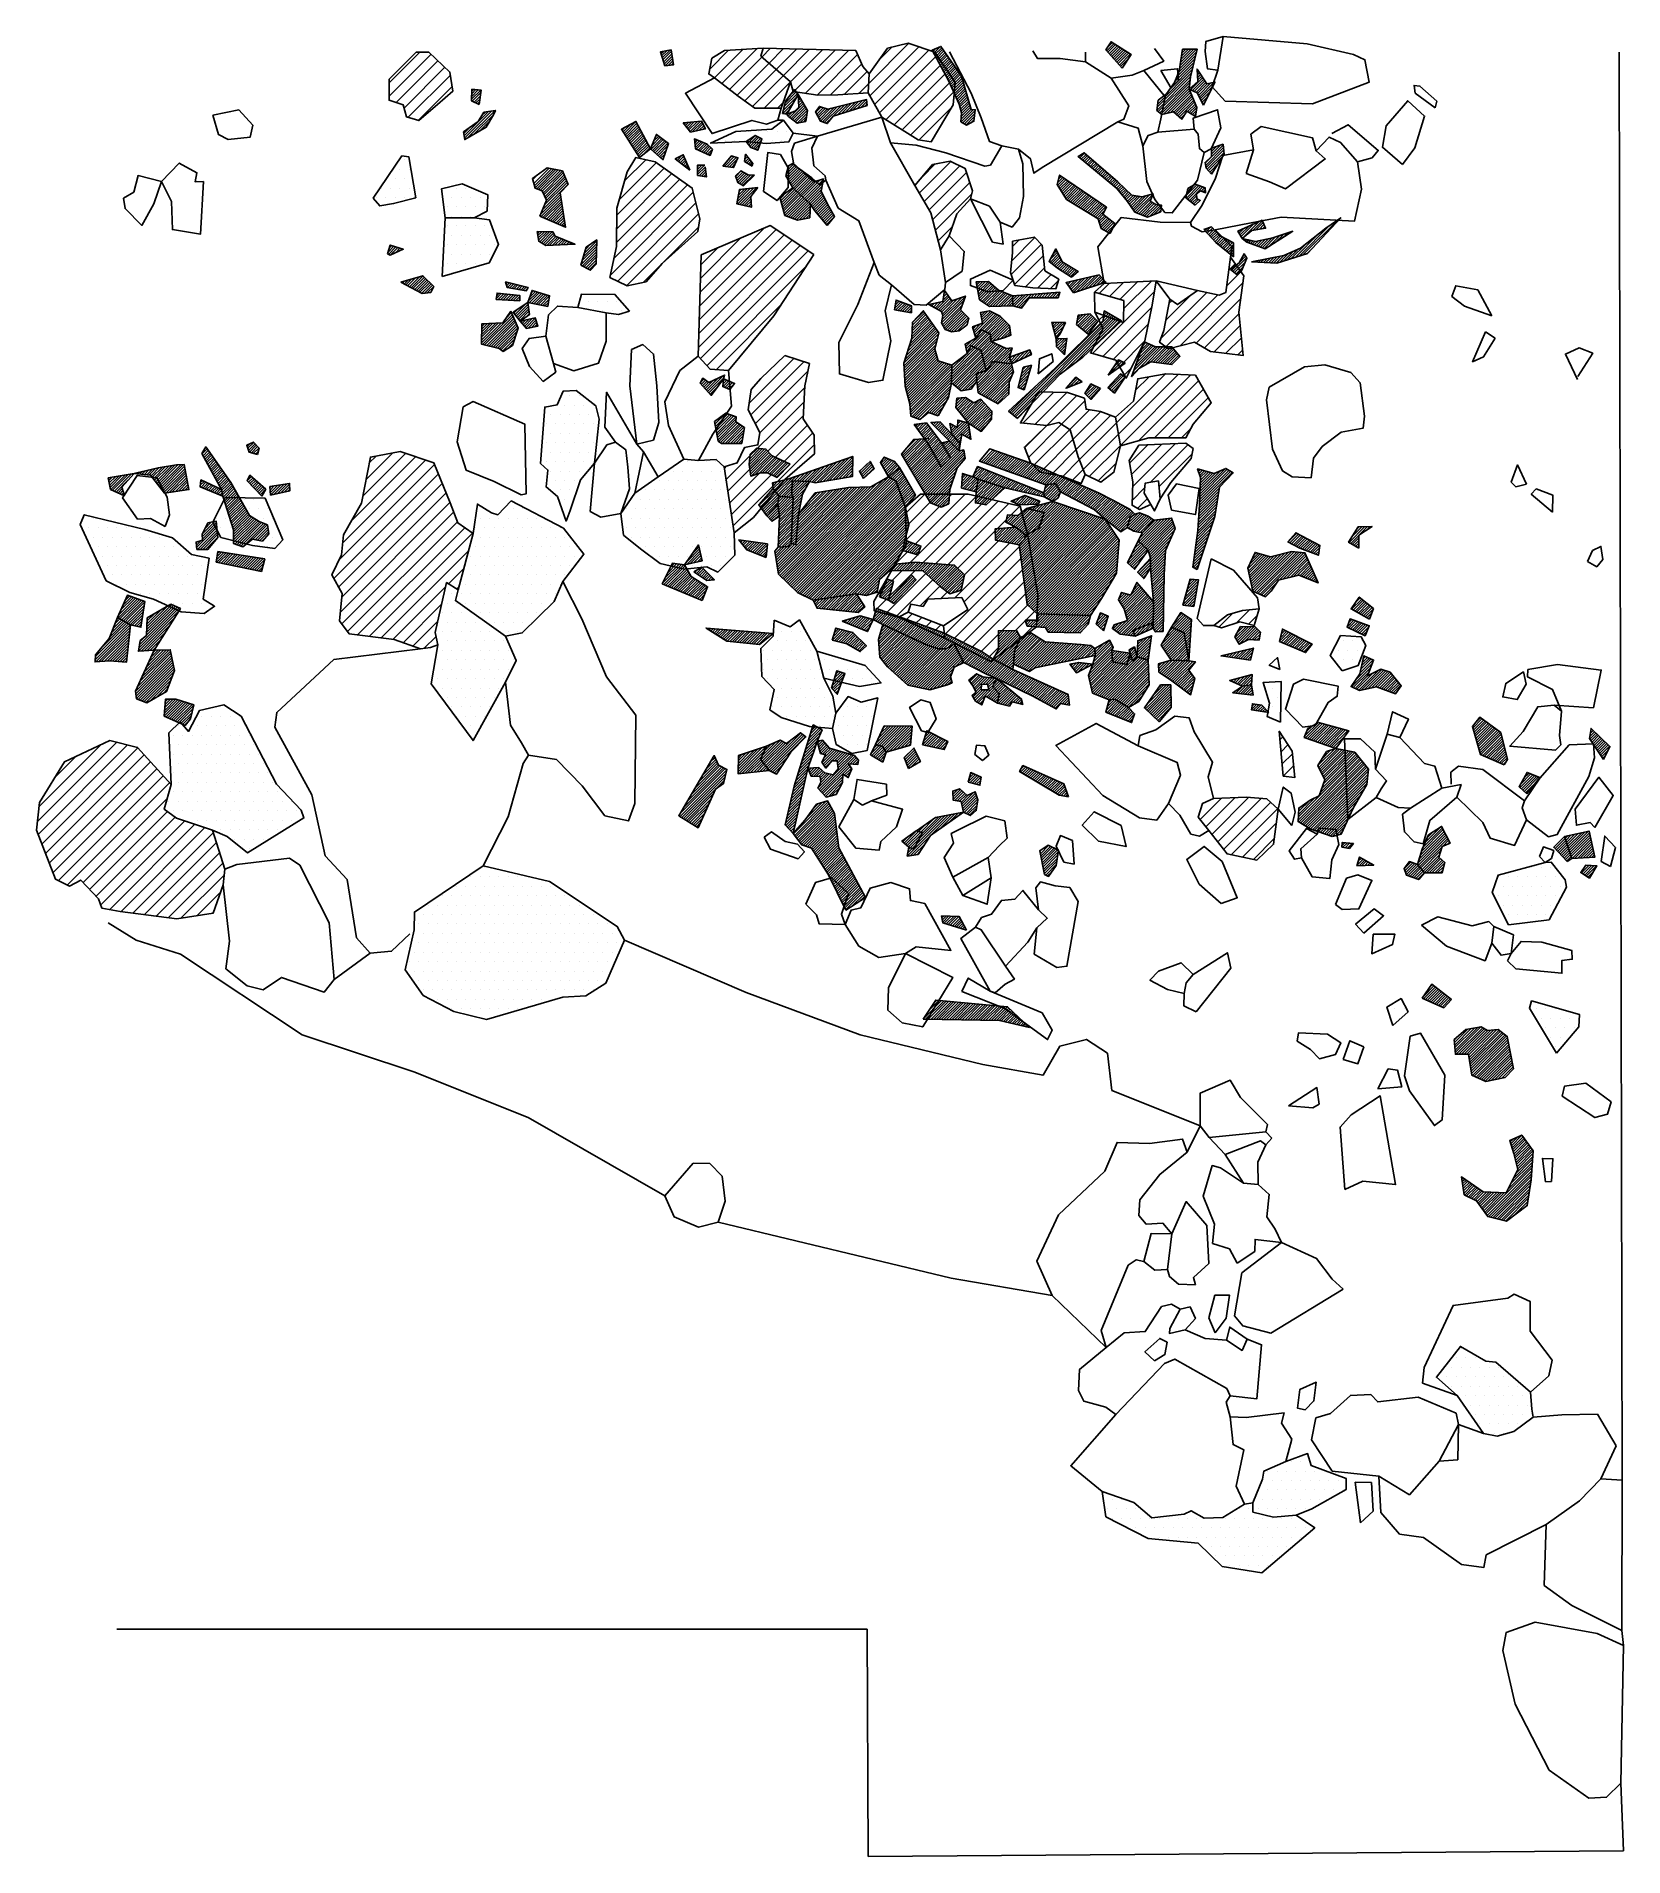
# Model space of a CAD drawing. Header units: metres. Extents: x -0.1 to 2, y -20.9 to -18.49.
import ezdxf

# ---------------------------------------------------------------- set-up
doc = ezdxf.new("R2010")
doc.units = ezdxf.units.M
doc.header["$LTSCALE"] = 25
doc.header["$MEASUREMENT"] = 0
doc.linetypes.add('STRICHPUNKTX2', pattern=[2, 1, -0.5, 0, -0.5])
doc.layers.get('0').update_dxf_attribs({"linetype": 'CONTINUOUS'})
for name, color, linetype in [('BEFUND', 1, 'CONTINUOUS'), ('FEUER', 1, 'CONTINUOUS'), ('GRABUNGSGRENZE', 3, 'STRICHPUNKTX2'), ('KNOCHEN', 2, 'CONTINUOUS'), ('KNOCHENSCHRAFF', 2, 'CONTINUOUS'), ('STEINE', 4, 'CONTINUOUS'), ('STEINESCHRAFF', 4, 'CONTINUOUS')]:
    doc.layers.add(name, color=color, linetype=linetype)

# ---------------------------------------------------------------- blocks, each defined once
blk = doc.blocks.new('*X0')
at = {"color": 0}
for p, q in [((180.32, -1940.29), (181.53, -1939.09)), ((180.65, -1939.61), (181.32, -1938.94)), ((180.4, -1940.56), (181.73, -1939.23)), ((180.48, -1940.84), (181.94, -1939.38)), ((180.56, -1941.11), (182.14, -1939.53)), ((180.64, -1941.39), (182.35, -1939.68)), ((180.72, -1941.66), (182.55, -1939.83)), ((180.8, -1941.93), (182.76, -1939.98)), ((180.88, -1942.21), (182.96, -1940.12)), ((180.96, -1942.48), (183.17, -1940.27)), ((181.04, -1942.75), (183.37, -1940.42)), ((181.12, -1943.03), (183.58, -1940.57)), ((181.2, -1943.3), (183.79, -1940.72)), ((181.28, -1943.58), (183.99, -1940.87)), ((181.39, -1943.82), (184.09, -1941.12)), ((181.63, -1943.93), (184.16, -1941.4)), ((195.83, -1941.4), (196.44, -1940.79)), ((195.84, -1941.75), (196.63, -1940.96)), ((195.9, -1940.98), (196.26, -1940.61)), ((195.96, -1940.56), (196.08, -1940.44)), ((195.98, -1941.96), (196.81, -1941.13)), ((196.12, -1942.17), (196.99, -1941.3)), ((196.26, -1942.39), (197.17, -1941.48)), ((159.79, -1945.27), (162.01, -1943.05)), ((159.9, -1945.51), (162.37, -1943.04)), ((160.02, -1945.75), (162.66, -1943.1)), ((160.13, -1945.99), (162.96, -1943.16)), ((160.24, -1946.23), (163.25, -1943.22)), ((160.29, -1948.3), (164.85, -1943.74)), ((160.33, -1944.38), (161.47, -1943.23)), ((160.36, -1946.47), (163.55, -1943.28)), ((160.47, -1946.71), (163.84, -1943.34)), ((160.49, -1947.75), (164.69, -1943.55)), ((160.59, -1946.94), (164.14, -1943.4)), ((160.69, -1947.2), (164.43, -1943.45)), ((181.88, -1944.04), (184.23, -1941.69)), ((182.12, -1944.15), (184.3, -1941.97)), ((182.37, -1944.26), (184.37, -1942.25)), ((182.61, -1944.36), (184.44, -1942.54)), ((182.86, -1944.47), (184.51, -1942.82)), ((183.11, -1944.58), (184.58, -1943.11)), ((183.35, -1944.69), (184.65, -1943.39)), ((183.6, -1944.79), (184.72, -1943.67)), ((196.4, -1942.6), (197.35, -1941.65)), ((196.54, -1942.81), (197.53, -1941.82)), ((196.68, -1943.03), (197.71, -1941.99)), ((196.82, -1943.24), (197.89, -1942.17)), ((196.96, -1943.45), (198.07, -1942.34)), ((197.1, -1943.66), (198.25, -1942.51)), ((197.24, -1943.88), (198.44, -1942.68)), ((197.38, -1944.09), (198.25, -1943.22)), ((157.16, -1952.49), (165.33, -1944.32)), ((157.18, -1952.12), (165.17, -1944.13)), ((157.26, -1952.75), (165.49, -1944.52)), ((157.48, -1952.88), (165.65, -1944.71)), ((157.71, -1953.01), (165.81, -1944.9)), ((157.93, -1953.14), (165.97, -1945.1)), ((158.15, -1953.27), (166.13, -1945.29)), ((158.37, -1953.4), (166.29, -1945.48)), ((158.6, -1953.53), (166.45, -1945.68)), ((158.82, -1953.66), (166.46, -1946.02)), ((160.09, -1948.86), (165.01, -1943.93)), ((183.84, -1944.9), (184.79, -1943.96)), ((184.09, -1945.01), (184.86, -1944.24)), ((184.33, -1945.12), (184.76, -1944.69)), ((187.05, -1947), (187.77, -1946.28)), ((187.51, -1946.19), (187.51, -1946.18)), ((197.52, -1944.3), (197.9, -1943.92)), ((159.09, -1953.75), (166.41, -1946.43)), ((159.35, -1953.84), (166.36, -1946.83)), ((159.61, -1953.93), (166.31, -1947.23)), ((159.87, -1954.02), (166.26, -1947.63)), ((160.14, -1954.11), (165.95, -1948.3)), ((186.57, -1948.18), (188.28, -1946.48)), ((186.59, -1947.81), (188.02, -1946.38)), ((186.75, -1948.35), (188.53, -1946.58)), ((186.94, -1948.53), (188.79, -1946.68)), ((187.12, -1948.7), (189.04, -1946.78)), ((187.3, -1948.87), (188.67, -1947.5)), ((157.2, -1951.74), (159.44, -1949.5)), ((157.22, -1951.37), (158.75, -1949.84)), ((157.24, -1951), (157.56, -1950.68)), ((160.4, -1954.2), (165.5, -1949.11)), ((160.66, -1954.3), (165.04, -1949.91)), ((160.92, -1954.39), (164.59, -1950.72)), ((161.19, -1954.48), (164.24, -1951.42)), ((161.45, -1954.57), (163.92, -1952.1)), ((161.73, -1954.64), (163.6, -1952.77)), ((162.21, -1954.51), (163.28, -1953.44)), ((162.69, -1954.39), (162.96, -1954.11)), ((173.79, -1976.17), (175.34, -1974.62)), ((173.81, -1975.8), (175.14, -1974.46)), ((174.03, -1976.28), (175.54, -1974.77)), ((174.28, -1976.39), (175.74, -1974.93)), ((174.52, -1976.5), (175.94, -1975.08)), ((174.6, -1974.65), (174.94, -1974.31)), ((174.77, -1976.6), (176.13, -1975.24)), ((175.01, -1976.71), (176.33, -1975.39)), ((175.26, -1976.82), (176.53, -1975.55)), ((175.5, -1976.93), (176.73, -1975.7)), ((175.75, -1977.04), (176.93, -1975.86)), ((175.99, -1977.15), (177.13, -1976.01)), ((176.24, -1977.26), (177.33, -1976.17)), ((177.93, -1982.63), (180.52, -1980.04)), ((177.96, -1982.96), (180.96, -1979.96)), ((177.99, -1983.29), (181.39, -1979.89)), ((178.12, -1983.51), (181.62, -1980.01)), ((177.85, -1981.65), (178.51, -1980.99)), ((177.88, -1981.98), (179.66, -1980.19)), ((177.91, -1982.31), (180.09, -1980.12)), ((178.47, -1983.51), (181.84, -1980.14)), ((178.83, -1983.5), (182.06, -1980.27)), ((179.18, -1983.5), (182.3, -1980.39)), ((179.54, -1983.5), (182.7, -1980.34)), ((179.76, -1983.64), (183.09, -1980.3)), ((179.81, -1983.94), (183.49, -1980.26)), ((179.86, -1984.24), (183.79, -1980.31)), ((179.91, -1984.55), (183.99, -1980.46)), ((179.96, -1984.85), (184.19, -1980.62)), ((180.01, -1985.15), (184.39, -1980.77)), ((180.06, -1985.46), (184.59, -1980.93)), ((180.11, -1985.76), (184.79, -1981.08)), ((180.16, -1986.06), (184.9, -1981.32)), ((180.25, -1986.32), (184.96, -1981.62)), ((180.5, -1986.43), (185.01, -1981.92)), ((180.74, -1986.54), (185.07, -1982.21)), ((180.99, -1986.65), (185.13, -1982.51)), ((181.23, -1986.75), (185.18, -1982.81)), ((181.48, -1986.86), (185.24, -1983.1)), ((181.73, -1986.97), (185.3, -1983.4)), ((181.97, -1987.08), (185.35, -1983.7)), ((182.36, -1987.04), (185.41, -1983.99)), ((182.81, -1986.95), (185.47, -1984.29)), ((183.25, -1986.86), (185.52, -1984.59)), ((183.69, -1986.77), (185.58, -1984.88)), ((184.14, -1986.68), (185.64, -1985.18)), ((185.34, -1995.37), (186.26, -1994.46)), ((185.42, -1995.65), (186.82, -1994.26)), ((185.51, -1995.92), (186.97, -1994.46)), ((185.26, -1995.1), (185.61, -1994.75)), ((185.59, -1996.19), (187.12, -1994.66)), ((185.67, -1996.46), (187.27, -1994.87)), ((185.75, -1996.74), (187.42, -1995.07)), ((185.82, -1997.02), (187.57, -1995.27)), ((185.89, -1997.3), (187.72, -1995.48)), ((185.97, -1997.58), (187.87, -1995.68)), ((186.04, -1997.86), (188.01, -1995.88)), ((186.12, -1998.14), (188.16, -1996.09)), ((186.19, -1998.42), (188.31, -1996.29)), ((186.26, -1998.7), (188.29, -1996.67)), ((182.05, -2004.68), (188.15, -1998.58)), ((182.2, -2004.89), (188.12, -1998.96)), ((182.39, -2005.04), (188.09, -1999.35)), ((184.94, -2001.43), (188.18, -1998.2)), ((185.31, -2000.71), (188.21, -1997.82)), ((185.69, -1999.98), (188.23, -1997.43)), ((186.06, -1999.26), (188.26, -1997.05)), ((178.82, -1999.78), (178.84, -1999.75)), ((178.87, -2000.08), (179.05, -1999.9)), ((178.91, -2000.39), (179.25, -2000.05)), ((178.96, -2000.7), (179.46, -2000.2)), ((179.01, -2001), (179.67, -2000.34)), ((179.05, -2001.31), (179.87, -2000.49)), ((179.1, -2001.62), (180.08, -2000.64)), ((179.15, -2001.92), (180.29, -2000.78)), ((179.26, -2002.17), (180.5, -2000.93)), ((179.49, -2002.28), (180.7, -2001.08)), ((179.73, -2002.4), (180.91, -2001.22)), ((179.97, -2002.52), (181.12, -2001.37)), ((180.2, -2002.64), (181.32, -2001.52)), ((180.44, -2002.75), (181.53, -2001.66)), ((180.68, -2002.87), (181.78, -2001.77)), ((180.87, -2003.03), (182.12, -2001.78)), ((181.02, -2003.23), (182.47, -2001.79)), ((181.17, -2003.44), (182.81, -2001.8)), ((182.68, -2005.11), (188.06, -1999.73)), ((182.96, -2005.18), (188.03, -2000.11)), ((183.25, -2005.25), (187.97, -2000.52)), ((183.53, -2005.32), (187.91, -2000.93)), ((183.82, -2005.39), (187.85, -2001.35)), ((184.1, -2005.46), (187.79, -2001.76)), ((181.31, -2003.65), (183.15, -2001.81)), ((181.46, -2003.85), (183.49, -2001.82)), ((181.61, -2004.06), (183.84, -2001.83)), ((181.76, -2004.27), (184.18, -2001.84)), ((181.9, -2004.47), (184.52, -2001.85)), ((184.39, -2005.52), (187.73, -2002.18)), ((184.67, -2005.59), (187.67, -2002.59)), ((185.61, -2005.01), (187.61, -2003.01)), ((187, -2003.97), (187.55, -2003.42))]:
    blk.add_line(p, q, dxfattribs=at)
blk = doc.blocks.new('*X1')
at = {"color": 0}
for p, q in [((158.06, -1941.34), (159.85, -1939.55)), ((158.16, -1941.6), (160.13, -1939.62)), ((158.28, -1940.76), (159.02, -1940.03)), ((158.42, -1941.69), (160.41, -1939.7)), ((158.68, -1941.78), (160.69, -1939.77)), ((158.94, -1941.87), (160.97, -1939.85)), ((159.21, -1941.96), (161.24, -1939.93)), ((159.47, -1942.05), (161.52, -1940)), ((159.73, -1942.15), (161.8, -1940.08)), ((159.99, -1942.24), (162.07, -1940.15)), ((160.25, -1942.33), (162.35, -1940.23)), ((160.51, -1942.42), (162.63, -1940.31)), ((160.78, -1942.51), (162.91, -1940.38)), ((161.04, -1942.6), (163.18, -1940.46)), ((161.3, -1942.7), (163.46, -1940.54)), ((161.56, -1942.79), (163.74, -1940.61)), ((161.82, -1942.88), (163.42, -1941.28)), ((162.09, -1942.97), (162.44, -1942.61)), ((173.72, -1956.09), (176.28, -1953.53)), ((174.01, -1955.44), (175.98, -1953.47)), ((162.98, -1955.87), (163.35, -1955.5)), ((163.01, -1955.48), (163.03, -1955.46)), ((163.1, -1956.1), (163.67, -1955.53)), ((163.39, -1956.16), (163.99, -1955.56)), ((163.69, -1956.22), (164.31, -1955.59)), ((173.06, -1958.16), (176.75, -1954.47)), ((173.08, -1958.49), (176.87, -1954.7)), ((173.21, -1957.66), (176.63, -1954.23)), ((173.24, -1958.69), (176.99, -1954.94)), ((173.36, -1957.15), (176.52, -1954)), ((173.51, -1956.65), (176.4, -1953.76)), ((174.31, -1954.79), (174.97, -1954.13)), ((176.33, -1955.95), (177.11, -1955.17)), ((176.91, -1955.73), (177.23, -1955.41)), ((191.22, -1956.27), (192.56, -1954.92)), ((191.39, -1956.45), (192.65, -1955.19)), ((191.56, -1956.63), (192.74, -1955.45)), ((191.73, -1956.81), (192.83, -1955.72)), ((164.99, -1958.46), (165.78, -1957.66)), ((165.14, -1957.95), (165.56, -1957.53)), ((165.25, -1958.55), (166.01, -1957.79)), ((165.29, -1957.44), (165.33, -1957.4)), ((165.62, -1958.53), (166.24, -1957.91)), ((165.99, -1958.51), (166.46, -1958.04)), ((166.36, -1958.49), (166.69, -1958.17)), ((166.74, -1958.47), (166.91, -1958.3)), ((173.4, -1958.88), (176.22, -1956.06)), ((173.56, -1959.07), (176.05, -1956.58)), ((173.72, -1959.27), (175.89, -1957.1)), ((173.88, -1959.46), (175.87, -1957.48)), ((174.19, -1959.5), (176.05, -1957.64)), ((174.55, -1959.5), (176.24, -1957.8)), ((174.9, -1959.5), (176.43, -1957.97)), ((175.26, -1959.5), (176.6, -1958.16)), ((191.91, -1956.99), (192.92, -1955.98)), ((192.08, -1957.17), (193, -1956.25)), ((192.25, -1957.35), (193.09, -1956.51)), ((192.42, -1957.53), (193.18, -1956.78)), ((192.6, -1957.72), (193.27, -1957.04)), ((192.77, -1957.9), (193.36, -1957.3)), ((167.11, -1958.46), (167.14, -1958.42)), ((175.61, -1959.5), (176.47, -1958.64)), ((175.97, -1959.49), (176.35, -1959.11)), ((194.71, -1959.49), (195.7, -1958.5)), ((194.92, -1959.63), (196.03, -1958.52)), ((195.08, -1958.77), (195.37, -1958.48)), ((195.14, -1959.77), (196.37, -1958.54)), ((195.35, -1959.91), (196.7, -1958.56)), ((195.56, -1960.05), (196.34, -1959.27)), ((195.78, -1960.19), (195.83, -1960.13))]:
    blk.add_line(p, q, dxfattribs=at)
blk = doc.blocks.new('*X2')
at = {"color": 0}
for p, q in [((192.56, -1954.92), (192.92, -1954.56)), ((192.65, -1955.19), (193.37, -1954.46)), ((192.74, -1955.45), (193.83, -1954.36)), ((192.83, -1955.72), (194.28, -1954.26)), ((192.92, -1955.98), (194.74, -1954.16)), ((193, -1956.25), (195.19, -1954.06)), ((193.09, -1956.51), (195.65, -1953.96)), ((193.18, -1956.78), (195.78, -1954.18)), ((193.27, -1957.04), (195.84, -1954.47)), ((193.36, -1957.3), (195.91, -1954.76)), ((193.46, -1957.56), (195.97, -1955.05)), ((193.83, -1957.54), (196.04, -1955.33)), ((194.21, -1957.52), (196.1, -1955.62)), ((194.58, -1957.5), (196.17, -1955.91)), ((171.23, -1958.93), (172.11, -1958.05)), ((171.32, -1959.2), (172.37, -1958.15)), ((171.4, -1959.46), (172.62, -1958.24)), ((171.49, -1959.73), (172.88, -1958.34)), ((194.95, -1957.48), (196.23, -1956.2)), ((195.33, -1957.46), (196.3, -1956.49)), ((195.7, -1957.44), (196.36, -1956.78)), ((196.07, -1957.42), (196.43, -1957.07)), ((196.45, -1957.4), (196.49, -1957.36)), ((171.7, -1959.87), (173.08, -1958.49)), ((171.96, -1959.96), (173.24, -1958.69)), ((172.23, -1960.05), (173.4, -1958.88)), ((172.49, -1960.14), (173.56, -1959.07)), ((172.75, -1960.23), (173.72, -1959.27)), ((173.02, -1960.32), (173.88, -1959.46))]:
    blk.add_line(p, q, dxfattribs=at)
blk = doc.blocks.new('*X3')
at = {"color": 0}
for p, q in [((143.86, -1906.04), (143.92, -1905.98)), ((143.96, -1906.3), (144.2, -1906.06)), ((144.05, -1906.56), (144.48, -1906.13)), ((144.1, -1910.75), (148.43, -1906.42)), ((144.12, -1910.38), (148.22, -1906.28)), ((144.13, -1910.01), (148, -1906.15)), ((144.15, -1909.65), (147.78, -1906.01)), ((144.15, -1906.81), (144.75, -1906.21)), ((144.16, -1909.28), (147.5, -1905.94)), ((144.17, -1908.91), (146.89, -1906.2)), ((144.19, -1908.54), (146.28, -1906.45)), ((144.2, -1908.18), (145.86, -1906.52)), ((144.22, -1907.81), (145.58, -1906.44)), ((144.23, -1907.44), (145.31, -1906.36)), ((144.24, -1907.07), (145.03, -1906.29)), ((143.96, -1912.66), (146.47, -1910.15)), ((143.99, -1912.28), (146.53, -1909.73)), ((144.02, -1911.89), (146.6, -1909.31)), ((144.05, -1911.51), (146.66, -1908.9)), ((144.07, -1911.13), (146.73, -1908.48)), ((143.79, -1914.59), (146.15, -1912.24)), ((143.85, -1914.19), (146.21, -1911.82)), ((143.88, -1913.8), (146.28, -1911.41)), ((143.91, -1913.42), (146.34, -1910.99)), ((143.94, -1913.04), (146.4, -1910.57)), ((143.52, -1916.63), (145.25, -1914.9)), ((143.58, -1916.23), (145.43, -1914.37)), ((143.63, -1915.82), (145.61, -1913.84)), ((143.68, -1915.41), (145.79, -1913.3)), ((143.74, -1915), (145.97, -1912.77)), ((155.83, -1915.64), (156.98, -1914.49)), ((156.06, -1915.76), (157.21, -1914.61)), ((156.29, -1915.88), (157.44, -1914.73)), ((156.53, -1916), (157.68, -1914.85)), ((156.76, -1916.12), (157.91, -1914.97)), ((163.91, -1915.7), (166, -1913.6)), ((164.13, -1915.83), (166.36, -1913.59)), ((164.32, -1914.93), (165.63, -1913.61)), ((164.9, -1913.99), (165.27, -1913.62)), ((166.26, -1914.05), (166.73, -1913.58)), ((143.31, -1918.26), (144.53, -1917.04)), ((143.36, -1917.86), (144.71, -1916.51)), ((143.42, -1917.45), (144.89, -1915.97)), ((143.47, -1917.04), (145.07, -1915.44)), ((150.51, -1919.2), (152.39, -1917.31)), ((150.71, -1918.64), (152.12, -1917.23)), ((150.89, -1920.93), (154.44, -1917.39)), ((150.95, -1921.22), (154.91, -1917.26)), ((151.01, -1917.99), (151.85, -1917.15)), ((151.02, -1921.51), (155.39, -1917.14)), ((151.08, -1921.8), (155.86, -1917.02)), ((151.14, -1922.09), (156.32, -1916.91)), ((151.31, -1917.33), (151.58, -1917.06)), ((151.34, -1922.25), (156.65, -1916.94)), ((151.58, -1922.36), (156.98, -1916.97)), ((151.83, -1922.47), (157.3, -1917)), ((152.07, -1922.58), (157.63, -1917.02)), ((152.32, -1922.69), (157.96, -1917.05)), ((154.71, -1920.65), (158.14, -1917.22)), ((157, -1916.24), (158.14, -1915.1)), ((157.23, -1916.36), (158.37, -1915.22)), ((157.47, -1916.48), (158.61, -1915.34)), ((157.72, -1916.58), (158.84, -1915.46)), ((157.98, -1916.68), (159.07, -1915.58)), ((158.23, -1916.78), (159.3, -1915.7)), ((158.48, -1916.87), (159.54, -1915.82)), ((158.74, -1916.97), (159.77, -1915.94)), ((158.99, -1917.07), (160, -1916.06)), ((159.25, -1917.17), (159.99, -1916.42)), ((159.5, -1917.27), (159.93, -1916.84)), ((159.75, -1917.37), (159.87, -1917.26)), ((164.34, -1915.96), (165.22, -1915.08)), ((164.56, -1916.1), (165.21, -1915.45)), ((164.78, -1916.23), (165.2, -1915.81)), ((165, -1916.37), (165.19, -1916.17)), ((143.25, -1918.67), (144.35, -1917.57)), ((143.26, -1919.01), (144.17, -1918.11)), ((143.49, -1919.14), (143.99, -1918.64)), ((143.72, -1919.26), (143.81, -1919.17)), ((150.57, -1919.49), (152.67, -1917.39)), ((150.63, -1919.78), (152.94, -1917.47)), ((150.7, -1920.07), (153.21, -1917.55)), ((150.76, -1920.36), (153.48, -1917.63)), ((150.82, -1920.64), (153.96, -1917.51)), ((155.17, -1920.54), (158.24, -1917.47)), ((155.63, -1920.44), (158.35, -1917.72)), ((156.09, -1920.33), (158.46, -1917.96)), ((156.55, -1920.23), (158.56, -1918.21)), ((157, -1920.12), (158.67, -1918.46)), ((157.37, -1920.11), (158.78, -1918.7)), ((157.62, -1920.21), (158.88, -1918.95)), ((157.88, -1920.31), (158.99, -1919.2)), ((158.13, -1920.41), (159.1, -1919.44)), ((158.38, -1920.51), (159.21, -1919.69)), ((152.56, -1922.8), (154.35, -1921)), ((152.8, -1922.91), (153.69, -1922.02)), ((158.64, -1920.61), (159.31, -1919.94)), ((158.89, -1920.71), (159.42, -1920.18)), ((159.14, -1920.81), (159.53, -1920.43)), ((159.4, -1920.91), (159.63, -1920.67)), ((159.65, -1921.01), (159.74, -1920.92)), ((164.24, -1924.55), (165.59, -1923.21)), ((164.47, -1924.68), (165.78, -1923.36)), ((164.7, -1924.8), (165.98, -1923.52)), ((164.76, -1923.68), (165.39, -1923.05)), ((164.92, -1924.93), (166.17, -1923.68)), ((165.15, -1925.06), (166.37, -1923.84)), ((165.38, -1925.18), (166.57, -1924)), ((165.6, -1925.31), (166.76, -1924.15)), ((165.83, -1925.44), (166.96, -1924.31)), ((166.06, -1925.56), (167.13, -1924.49)), ((148.83, -1928.3), (150.26, -1926.87)), ((148.96, -1928.52), (150.6, -1926.88)), ((149.08, -1927.69), (149.91, -1926.86)), ((149.09, -1928.75), (150.95, -1926.89)), ((149.22, -1928.97), (151.29, -1926.89)), ((149.35, -1929.19), (151.56, -1926.98)), ((149.52, -1926.9), (149.56, -1926.85)), ((163.64, -1926.92), (164.54, -1926.02)), ((163.85, -1926.36), (164.28, -1925.93)), ((163.88, -1927.03), (164.8, -1926.11)), ((164.12, -1927.15), (165.06, -1926.21)), ((164.36, -1927.26), (165.32, -1926.3)), ((164.6, -1927.38), (165.58, -1926.39)), ((164.83, -1927.49), (165.84, -1926.49)), ((165.07, -1927.61), (166.1, -1926.58)), ((165.31, -1927.73), (166.36, -1926.67)), ((165.55, -1927.84), (166.56, -1926.83)), ((166.29, -1925.69), (166.94, -1925.03)), ((166.51, -1925.82), (166.75, -1925.58)), ((150.06, -1928.84), (151.74, -1927.16)), ((150.66, -1928.58), (151.91, -1927.33)), ((151.01, -1928.6), (152.09, -1927.51)), ((151.35, -1928.61), (152.16, -1927.8)), ((151.69, -1928.62), (152.07, -1928.24)), ((154.7, -1928.79), (155.89, -1927.6)), ((154.81, -1928.32), (155.66, -1927.48)), ((154.92, -1928.92), (156.13, -1927.71)), ((154.93, -1927.85), (155.42, -1927.36)), ((155.04, -1927.38), (155.19, -1927.24)), ((155.17, -1929.03), (156.36, -1927.83)), ((155.42, -1929.13), (156.6, -1927.95)), ((155.67, -1929.24), (156.83, -1928.07)), ((155.92, -1929.34), (157.07, -1928.19)), ((156.16, -1929.45), (157.31, -1928.31)), ((156.41, -1929.55), (157.54, -1928.42)), ((156.66, -1929.66), (157.78, -1928.54)), ((156.91, -1929.76), (158.01, -1928.66)), ((157.16, -1929.87), (158.25, -1928.78)), ((157.41, -1929.97), (158.48, -1928.9)), ((157.66, -1930.08), (158.72, -1929.02)), ((157.9, -1930.18), (158.95, -1929.13)), ((165.79, -1927.96), (166.3, -1927.44)), ((166.02, -1928.07), (166.05, -1928.05)), ((147.09, -1930.75), (147.15, -1930.68)), ((147.4, -1930.79), (147.62, -1930.57)), ((147.71, -1930.83), (148.08, -1930.46)), ((148.02, -1930.88), (148.55, -1930.35)), ((148.33, -1930.92), (149.01, -1930.23)), ((148.64, -1930.97), (149.48, -1930.12)), ((148.94, -1931.01), (149.95, -1930.01)), ((149.25, -1931.05), (150.41, -1929.9)), ((149.56, -1931.1), (150.88, -1929.78)), ((149.87, -1931.14), (151.2, -1929.81)), ((150.18, -1931.19), (151.08, -1930.29)), ((150.49, -1931.23), (150.96, -1930.76)), ((150.8, -1931.27), (150.84, -1931.24)), ((158.15, -1930.29), (158.16, -1930.28)), ((164.8, -1933.89), (167.01, -1931.69)), ((165.37, -1932.97), (167.09, -1931.25)), ((165.48, -1932.51), (166.85, -1931.14)), ((165.58, -1932.05), (166.6, -1931.03)), ((165.69, -1931.59), (166.35, -1930.93)), ((165.8, -1931.13), (166.11, -1930.82)), ((164.22, -1934.82), (166.78, -1932.26)), ((164.47, -1934.93), (166.56, -1932.84)), ((164.71, -1935.04), (166.41, -1933.34)), ((164.95, -1935.15), (167.11, -1933)), ((165.2, -1935.26), (167.8, -1932.66)), ((165.57, -1935.25), (168.27, -1932.54)), ((166.01, -1935.16), (168.54, -1932.63)), ((166.46, -1935.06), (168.8, -1932.72)), ((166.9, -1934.97), (169.07, -1932.81)), ((167.35, -1934.88), (169.33, -1932.89)), ((167.69, -1934.9), (169.5, -1933.08)), ((167.95, -1934.99), (169.66, -1933.27)), ((168.21, -1935.08), (169.83, -1933.46)), ((168.47, -1935.17), (169.99, -1933.66)), ((168.73, -1935.27), (170.15, -1933.85)), ((168.99, -1935.36), (170.31, -1934.04)), ((169.25, -1935.45), (170.47, -1934.24)), ((169.51, -1935.55), (170.63, -1934.43)), ((169.77, -1935.64), (170.79, -1934.62)), ((170.03, -1935.73), (170.23, -1935.53)), ((151.02, -1937.78), (151.63, -1937.16)), ((151.06, -1937.38), (151.33, -1937.11)), ((151.22, -1937.93), (151.94, -1937.21)), ((151.53, -1937.97), (152.24, -1937.26)), ((151.84, -1938.02), (152.47, -1937.38)), ((152.14, -1938.07), (152.65, -1937.56)), ((152.45, -1938.11), (152.82, -1937.74)), ((152.76, -1938.16), (152.99, -1937.92)), ((153.06, -1938.21), (153.16, -1938.11))]:
    blk.add_line(p, q, dxfattribs=at)
blk = doc.blocks.new('*X4')
at = {"color": 0}
for p, q in [((136.45, -1915.93), (139.83, -1912.54)), ((136.63, -1916.1), (140.23, -1912.5)), ((136.08, -1915.59), (139.04, -1912.63)), ((136.13, -1915.19), (138.64, -1912.68)), ((136.26, -1915.76), (139.44, -1912.59)), ((136.48, -1914.49), (138.24, -1912.72)), ((136.82, -1916.27), (140.45, -1912.64)), ((137, -1916.44), (140.54, -1912.9)), ((137.19, -1916.61), (140.62, -1913.17)), ((137.33, -1916.81), (140.71, -1913.43)), ((137.41, -1917.09), (140.8, -1913.7)), ((137.49, -1917.36), (140.74, -1914.11)), ((137.57, -1917.64), (140.47, -1914.73)), ((137.61, -1917.95), (140.2, -1915.36)), ((137.61, -1918.3), (139.93, -1915.98)), ((137.61, -1918.65), (139.66, -1916.61)), ((137.61, -1919.01), (139.57, -1917.05)), ((137.63, -1919.34), (139.55, -1917.42)), ((137.66, -1919.67), (139.53, -1917.8)), ((137.69, -1919.99), (139.51, -1918.17)), ((137.71, -1920.32), (139.49, -1918.55)), ((137.74, -1920.65), (139.46, -1918.92)), ((137.77, -1920.97), (139.44, -1919.3)), ((137.8, -1921.3), (139.42, -1919.68)), ((137.82, -1921.63), (139.4, -1920.05)), ((137.85, -1921.95), (139.39, -1920.41)), ((137.88, -1922.28), (139.39, -1920.77)), ((137.9, -1922.61), (139.38, -1921.13)), ((137.93, -1922.93), (139.37, -1921.49)), ((137.96, -1923.26), (139.37, -1921.85)), ((137.98, -1923.59), (139.36, -1922.21)), ((141.95, -1923.86), (143.71, -1922.1)), ((142.08, -1923.38), (143.79, -1921.67)), ((142.22, -1922.89), (143.87, -1921.23)), ((142.35, -1922.4), (143.95, -1920.8)), ((142.49, -1921.91), (143.76, -1920.64)), ((142.62, -1921.42), (143.43, -1920.61)), ((142.76, -1920.93), (143.11, -1920.59)), ((137.96, -1925.37), (139.33, -1924.01)), ((137.96, -1925.73), (139.32, -1924.37)), ((137.97, -1924.66), (139.34, -1923.29)), ((137.97, -1925.02), (139.33, -1923.65)), ((137.98, -1923.94), (139.35, -1922.57)), ((137.98, -1924.3), (139.35, -1922.93)), ((142.12, -1924.05), (143.63, -1922.53)), ((142.44, -1924.08), (143.55, -1922.97)), ((142.76, -1924.12), (143.47, -1923.4)), ((143.08, -1924.15), (143.39, -1923.83)), ((121.01, -1926.06), (121.05, -1926.02)), ((121.1, -1926.33), (121.41, -1926.02)), ((121.19, -1926.59), (121.76, -1926.02)), ((121.34, -1926.79), (122.12, -1926.02)), ((121.67, -1926.82), (122.47, -1926.02)), ((122, -1926.84), (123.65, -1925.19)), ((122.32, -1926.87), (124, -1925.2)), ((122.58, -1925.2), (122.63, -1925.15)), ((122.61, -1925.52), (122.97, -1925.17)), ((122.65, -1925.84), (123.31, -1925.18)), ((122.65, -1926.9), (124.34, -1925.21)), ((122.98, -1926.92), (124.68, -1925.22)), ((123.31, -1926.95), (125.02, -1925.23)), ((123.63, -1926.98), (125.36, -1925.24)), ((123.8, -1927.16), (125.71, -1925.26)), ((123.93, -1927.38), (126.05, -1925.27)), ((124.08, -1927.59), (126.39, -1925.28)), ((124.43, -1927.6), (126.73, -1925.29)), ((124.77, -1927.61), (127.08, -1925.3)), ((125.12, -1927.61), (127.42, -1925.31)), ((125.46, -1927.62), (127.76, -1925.32)), ((125.81, -1927.63), (128.1, -1925.34)), ((126.16, -1927.63), (128.45, -1925.35)), ((126.5, -1927.64), (128.79, -1925.36)), ((126.85, -1927.65), (129.13, -1925.37)), ((127.2, -1927.66), (129.47, -1925.38)), ((127.54, -1927.66), (129.58, -1925.63)), ((127.89, -1927.67), (129.45, -1926.11)), ((130.42, -1926.56), (131.64, -1925.33)), ((130.6, -1926.72), (131.89, -1925.44)), ((130.61, -1926.01), (131.4, -1925.22)), ((130.79, -1926.89), (131.89, -1925.79)), ((130.81, -1925.46), (131.16, -1925.11)), ((130.98, -1927.06), (131.73, -1926.31)), ((131.16, -1927.22), (131.57, -1926.82)), ((137.95, -1926.09), (139.32, -1924.73)), ((137.95, -1926.45), (139.31, -1925.09)), ((137.95, -1926.81), (139.3, -1925.45)), ((137.99, -1927.12), (139.3, -1925.81)), ((138.12, -1927.34), (139.29, -1926.17)), ((138.26, -1927.55), (139.28, -1926.53)), ((138.64, -1927.53), (139.28, -1926.89)), ((128.23, -1927.68), (128.71, -1927.2)), ((131.35, -1927.39), (131.41, -1927.34)), ((139.01, -1927.51), (139.27, -1927.25)), ((148.09, -1933.98), (148.1, -1933.98)), ((148.34, -1934.09), (148.57, -1933.86)), ((148.58, -1934.2), (149.05, -1933.74)), ((148.82, -1934.31), (149.52, -1933.61)), ((148.89, -1935.66), (151.07, -1933.48)), ((149.07, -1934.42), (150, -1933.49)), ((149.2, -1935.7), (151.04, -1933.86)), ((149.31, -1934.53), (150.48, -1933.37)), ((149.52, -1935.74), (151.02, -1934.24)), ((149.55, -1934.64), (150.95, -1933.25)), ((131.73, -1937.97), (133.1, -1936.6)), ((131.87, -1937.48), (132.88, -1936.47)), ((132, -1936.99), (132.47, -1936.53)), ((136.92, -1937.73), (140.09, -1934.57)), ((137.1, -1937.91), (140.31, -1934.7)), ((137.11, -1937.19), (139.73, -1934.57)), ((137.28, -1938.08), (140.31, -1935.05)), ((137.46, -1938.25), (140.31, -1935.4)), ((137.65, -1938.42), (140.31, -1935.76)), ((137.83, -1938.59), (140.31, -1936.11)), ((137.92, -1936.02), (139.38, -1934.57)), ((138.01, -1938.76), (140.31, -1936.46)), ((138.73, -1934.86), (139.02, -1934.57)), ((148.58, -1935.62), (148.78, -1935.42)), ((149.83, -1935.78), (151, -1934.61)), ((150.14, -1935.82), (151.04, -1934.92)), ((150.46, -1935.86), (151.09, -1935.23)), ((150.77, -1935.9), (151.14, -1935.54)), ((151.08, -1935.94), (151.18, -1935.84)), ((131.8, -1938.26), (133.32, -1936.74)), ((132.05, -1938.36), (133.53, -1936.88)), ((132.3, -1938.46), (133.75, -1937.01)), ((132.56, -1938.56), (133.97, -1937.15)), ((132.81, -1938.66), (134.19, -1937.28)), ((133.06, -1938.76), (134.4, -1937.42)), ((133.31, -1938.86), (134.62, -1937.56)), ((133.57, -1938.96), (134.81, -1937.72)), ((133.82, -1939.06), (134.98, -1937.9)), ((134.07, -1939.16), (135.16, -1938.08)), ((134.33, -1939.27), (135.34, -1938.25)), ((134.58, -1939.37), (135.45, -1938.5)), ((134.83, -1939.47), (135.26, -1939.03)), ((138.19, -1938.93), (140.31, -1936.81)), ((138.37, -1939.11), (140.31, -1937.17)), ((138.56, -1939.28), (140.31, -1937.52)), ((138.74, -1939.45), (138.8, -1939.39))]:
    blk.add_line(p, q, dxfattribs=at)
blk = doc.blocks.new('*X5')
at = {"color": 0}
for p, q in [((115.19, -1905.02), (116.75, -1903.45)), ((115.45, -1905.11), (117.01, -1903.54)), ((115.71, -1905.2), (117.28, -1903.64)), ((115.97, -1905.29), (117.54, -1903.73)), ((116.23, -1905.39), (117.8, -1903.82)), ((116.49, -1905.48), (118.06, -1903.91)), ((116.75, -1905.57), (118.32, -1904)), ((117.02, -1905.66), (118.58, -1904.1)), ((117.28, -1905.76), (118.84, -1904.19)), ((117.54, -1905.85), (119.11, -1904.28)), ((117.8, -1905.94), (119.37, -1904.37)), ((118.06, -1906.03), (119.63, -1904.46)), ((118.32, -1906.13), (119.89, -1904.56)), ((118.58, -1906.22), (120.15, -1904.65)), ((118.84, -1906.31), (120.41, -1904.74)), ((119.1, -1906.4), (120.67, -1904.83)), ((119.36, -1906.5), (120.94, -1904.93)), ((119.62, -1906.59), (121.2, -1905.02)), ((119.89, -1906.68), (121.46, -1905.11)), ((120.15, -1906.78), (121.71, -1905.21)), ((120.41, -1906.87), (121.96, -1905.32)), ((120.67, -1906.96), (122.2, -1905.42)), ((120.93, -1907.05), (122.45, -1905.53)), ((121.19, -1907.15), (122.7, -1905.64)), ((121.45, -1907.24), (122.94, -1905.75)), ((121.71, -1907.33), (123.19, -1905.85)), ((121.97, -1907.42), (123.43, -1905.96)), ((122.23, -1907.52), (123.68, -1906.07)), ((122.49, -1907.61), (123.93, -1906.18)), ((122.76, -1907.7), (124.17, -1906.29)), ((123.02, -1907.79), (124.42, -1906.39)), ((123.28, -1907.89), (124.66, -1906.5)), ((123.54, -1907.98), (124.91, -1906.61)), ((123.83, -1908.04), (125.16, -1906.72)), ((124.23, -1907.99), (125.4, -1906.82)), ((124.64, -1907.94), (125.65, -1906.93)), ((125.02, -1907.91), (125.89, -1907.04)), ((125.15, -1908.13), (126.14, -1907.15)), ((125.29, -1908.35), (126.38, -1907.25)), ((125.42, -1908.58), (126.63, -1907.36)), ((125.55, -1908.8), (126.88, -1907.47)), ((125.68, -1909.02), (127.12, -1907.58)), ((125.92, -1909.14), (127.37, -1907.68)), ((126.15, -1909.26), (127.61, -1907.79)), ((126.38, -1909.38), (127.86, -1907.9)), ((126.61, -1909.5), (128.11, -1908.01)), ((126.84, -1909.62), (128.35, -1908.12)), ((127.07, -1909.75), (128.6, -1908.22)), ((127.31, -1909.87), (128.84, -1908.33)), ((127.54, -1909.99), (129.09, -1908.44)), ((127.77, -1910.11), (129.34, -1908.55)), ((128, -1910.23), (129.58, -1908.65)), ((128.23, -1910.35), (129.83, -1908.76)), ((128.47, -1910.48), (130.07, -1908.87)), ((128.7, -1910.6), (130.32, -1908.98)), ((128.93, -1910.72), (130.56, -1909.08)), ((129.16, -1910.84), (130.81, -1909.2)), ((129.39, -1910.96), (131.04, -1909.32)), ((129.63, -1911.09), (131.27, -1909.44)), ((129.86, -1911.21), (131.51, -1909.55)), ((130.09, -1911.33), (131.74, -1909.67)), ((130.28, -1911.49), (131.98, -1909.79)), ((130.47, -1911.65), (132.21, -1909.91)), ((130.66, -1911.81), (132.45, -1910.03)), ((120.27, -1916.55), (126.06, -1910.76)), ((120.32, -1916.86), (126.33, -1910.85)), ((120.36, -1917.17), (126.59, -1910.93)), ((120.4, -1917.48), (126.86, -1911.02)), ((120.44, -1917.8), (127.12, -1911.11)), ((120.48, -1918.11), (127.39, -1911.2)), ((120.52, -1918.42), (127.65, -1911.29)), ((120.56, -1918.73), (127.92, -1911.38)), ((120.6, -1919.05), (128.18, -1911.47)), ((120.64, -1919.36), (128.45, -1911.56)), ((120.68, -1919.67), (128.71, -1911.64)), ((120.73, -1919.98), (128.98, -1911.73)), ((120.77, -1920.3), (129.24, -1911.82)), ((120.81, -1920.61), (129.51, -1911.91)), ((120.85, -1920.92), (129.77, -1912)), ((120.89, -1921.23), (130.04, -1912.09)), ((120.93, -1921.55), (130.3, -1912.18)), ((120.97, -1921.86), (130.57, -1912.26)), ((121.01, -1922.17), (130.83, -1912.35)), ((121.05, -1922.48), (131.1, -1912.44)), ((121.09, -1922.8), (131.36, -1912.53)), ((121.33, -1911.25), (121.44, -1911.14)), ((121.62, -1911.31), (121.92, -1911.01)), ((121.91, -1911.38), (122.4, -1910.89)), ((122.2, -1911.44), (122.88, -1910.76)), ((122.49, -1911.5), (123.36, -1910.63)), ((122.78, -1911.56), (123.84, -1910.51)), ((122.9, -1913.56), (125.8, -1910.67)), ((123.07, -1911.63), (124.32, -1910.38)), ((123.07, -1913.04), (125.53, -1910.58)), ((123.24, -1912.52), (125.27, -1910.49)), ((123.37, -1911.69), (124.74, -1910.31)), ((123.41, -1912), (125, -1910.4)), ((130.85, -1911.98), (132.68, -1910.15)), ((131.04, -1912.14), (132.91, -1910.28)), ((131.24, -1912.3), (133.14, -1910.4)), ((131.43, -1912.47), (133.37, -1910.52)), ((131.62, -1912.63), (133.6, -1910.64)), ((131.81, -1912.79), (133.83, -1910.76)), ((132.01, -1912.94), (134.07, -1910.89)), ((132.21, -1913.1), (134.3, -1911.01)), ((132.4, -1913.26), (134.53, -1911.13)), ((132.6, -1913.41), (134.76, -1911.25)), ((132.8, -1913.57), (134.97, -1911.4)), ((132.99, -1913.73), (135.15, -1911.58)), ((133.19, -1913.89), (135.32, -1911.75)), ((135.45, -1911.98), (135.5, -1911.93)), ((120.23, -1916.23), (122.56, -1913.91)), ((120.94, -1915.17), (121.78, -1914.33)), ((121.14, -1923.11), (131.61, -1912.64)), ((121.18, -1923.42), (131.75, -1912.85)), ((121.22, -1923.74), (131.89, -1913.06)), ((121.31, -1924), (132.03, -1913.28)), ((121.49, -1924.17), (132.17, -1913.49)), ((121.68, -1924.33), (132.31, -1913.7)), ((121.86, -1924.5), (132.45, -1913.92)), ((122.05, -1924.67), (132.59, -1914.13)), ((122.23, -1924.84), (132.73, -1914.34)), ((122.42, -1925.01), (132.87, -1914.55)), ((122.63, -1925.15), (133.01, -1914.77)), ((133.38, -1914.04), (134.84, -1912.59)), ((133.58, -1914.2), (134.68, -1913.1)), ((134.24, -1913.9), (134.53, -1913.61)), ((122.97, -1925.17), (133.15, -1914.98)), ((123.31, -1925.18), (133.29, -1915.19)), ((123.65, -1925.19), (133.43, -1915.41)), ((124, -1925.2), (133.4, -1915.8)), ((124.34, -1925.21), (133.37, -1916.18)), ((124.68, -1925.22), (133.34, -1916.56)), ((125.02, -1925.23), (133.31, -1916.95)), ((125.36, -1925.24), (133.28, -1917.33)), ((134.62, -1918.46), (136.82, -1916.27)), ((134.78, -1917.95), (136.63, -1916.1)), ((134.81, -1918.63), (137, -1916.44)), ((134.99, -1918.8), (137.19, -1916.61)), ((135.11, -1917.26), (136.45, -1915.93)), ((135.17, -1918.97), (136.97, -1917.17)), ((135.45, -1916.57), (136.26, -1915.76)), ((135.79, -1915.88), (136.08, -1915.59)), ((125.71, -1925.26), (133.25, -1917.71)), ((126.05, -1925.27), (133.22, -1918.1)), ((126.39, -1925.28), (133.19, -1918.48)), ((126.73, -1925.29), (133.16, -1918.86)), ((127.08, -1925.3), (133.13, -1919.25)), ((127.42, -1925.31), (133.1, -1919.63)), ((135.35, -1919.15), (136.09, -1918.41)), ((135.91, -1919.65), (137.61, -1917.95)), ((136.09, -1919.83), (137.61, -1918.3)), ((136.26, -1920.01), (137.61, -1918.65)), ((136.43, -1920.19), (137.61, -1919.01)), ((127.76, -1925.32), (132.78, -1920.31)), ((128.1, -1925.34), (132.28, -1921.16)), ((128.45, -1925.35), (131.77, -1922.02)), ((133.75, -1923.93), (136.2, -1921.48)), ((133.89, -1924.14), (136.36, -1921.67)), ((134.03, -1924.36), (136.53, -1921.86)), ((134.14, -1924.6), (136.69, -1922.05)), ((135.28, -1922.05), (136.04, -1921.29)), ((135.61, -1921.36), (135.88, -1921.1)), ((136.6, -1920.37), (137.11, -1919.86)), ((128.79, -1925.36), (131.27, -1922.87)), ((129.13, -1925.37), (130.65, -1923.85)), ((133.24, -1927.62), (137.66, -1923.2)), ((133.37, -1923.25), (134.18, -1922.44)), ((133.44, -1927.77), (137.82, -1923.39)), ((133.48, -1923.49), (134.45, -1922.52)), ((133.62, -1922.65), (133.9, -1922.36)), ((133.62, -1923.71), (134.73, -1922.6)), ((133.69, -1927.88), (137.98, -1923.59)), ((134, -1927.92), (137.98, -1923.94)), ((134.22, -1924.88), (136.85, -1922.24)), ((134.29, -1925.15), (137.01, -1922.44)), ((134.32, -1927.96), (137.98, -1924.3)), ((134.37, -1925.43), (137.18, -1922.63)), ((134.44, -1925.71), (137.34, -1922.82)), ((134.52, -1925.99), (137.5, -1923.01)), ((129.47, -1925.38), (129.98, -1924.87)), ((132.63, -1927.17), (133.4, -1926.4)), ((132.76, -1926.69), (132.87, -1926.57)), ((132.84, -1927.32), (133.92, -1926.23)), ((133.04, -1927.47), (134.45, -1926.06)), ((135.3, -1927.34), (137.97, -1924.66)), ((135.88, -1927.11), (137.97, -1925.02)), ((136.46, -1926.88), (137.96, -1925.37)), ((137.04, -1926.65), (137.96, -1925.73)), ((137.62, -1926.43), (137.95, -1926.09)), ((137.8, -1926.59), (137.95, -1926.45)), ((137.89, -1926.86), (137.95, -1926.81)), ((140.04, -1927.54), (140.57, -1927.01)), ((140.54, -1926.69), (141.99, -1925.24)), ((140.57, -1927.01), (142.2, -1925.38)), ((140.81, -1927.12), (142.42, -1925.52)), ((141.05, -1927.23), (142.63, -1925.65)), ((141.13, -1925.74), (141.77, -1925.1)), ((141.3, -1927.34), (142.85, -1925.79)), ((141.54, -1927.45), (143.02, -1925.97)), ((141.79, -1927.56), (143, -1926.35)), ((142.03, -1927.67), (142.98, -1926.72)), ((119.46, -1931.5), (122.69, -1928.27)), ((119.47, -1931.84), (122.91, -1928.41)), ((119.49, -1931.12), (122.47, -1928.14)), ((119.53, -1930.73), (122.25, -1928)), ((119.56, -1930.34), (122.04, -1927.87)), ((119.65, -1929.9), (121.82, -1927.73)), ((119.72, -1931.95), (123.13, -1928.54)), ((119.96, -1929.23), (121.28, -1927.92)), ((119.96, -1932.06), (123.35, -1928.68)), ((120.2, -1932.17), (123.57, -1928.81)), ((120.27, -1928.57), (120.64, -1928.2)), ((120.45, -1932.28), (123.85, -1928.88)), ((120.69, -1932.39), (124.18, -1928.9)), ((120.94, -1932.5), (124.51, -1928.93)), ((121.18, -1932.61), (124.84, -1928.95)), ((121.42, -1932.72), (125.17, -1928.97)), ((121.96, -1932.54), (125.5, -1929)), ((122.59, -1932.27), (125.83, -1929.02)), ((123.03, -1932.17), (126.16, -1929.04)), ((123.48, -1932.08), (126.49, -1929.07)), ((123.92, -1931.99), (126.82, -1929.09)), ((124.37, -1931.9), (127.15, -1929.11)), ((124.82, -1931.8), (127.48, -1929.14)), ((125.26, -1931.71), (127.81, -1929.16)), ((125.71, -1931.62), (128.14, -1929.19)), ((126.15, -1931.53), (128.47, -1929.21)), ((126.6, -1931.44), (128.79, -1929.25)), ((127.04, -1931.34), (129.1, -1929.28)), ((127.49, -1931.25), (129.42, -1929.32)), ((127.94, -1931.16), (129.73, -1929.37)), ((129.89, -1932.03), (132.54, -1929.38)), ((130.05, -1931.52), (132.42, -1929.15)), ((130.18, -1931.04), (132.3, -1928.92)), ((130.25, -1930.26), (131.49, -1929.02)), ((130.27, -1930.6), (132.17, -1928.69)), ((134.63, -1928), (135.26, -1927.37)), ((134.94, -1928.04), (135.36, -1927.63)), ((135.26, -1928.08), (135.46, -1927.88)), ((139.1, -1929.19), (141.05, -1927.23)), ((139.14, -1929.5), (141.3, -1927.34)), ((139.28, -1929.72), (141.54, -1927.45)), ((139.42, -1929.93), (141.79, -1927.56)), ((139.56, -1930.14), (142.03, -1927.67)), ((139.57, -1928.37), (140.81, -1927.12)), ((139.7, -1930.35), (142.11, -1927.95)), ((139.85, -1930.56), (142.16, -1928.25)), ((139.99, -1930.77), (142.21, -1928.55)), ((140.13, -1930.98), (142.26, -1928.85)), ((140.27, -1931.2), (142.31, -1929.16)), ((142.11, -1927.95), (142.95, -1927.1)), ((142.16, -1928.25), (142.93, -1927.48)), ((142.21, -1928.55), (142.91, -1927.85)), ((142.26, -1928.85), (142.88, -1928.23)), ((142.31, -1929.16), (142.86, -1928.61)), ((142.36, -1929.46), (142.84, -1928.98)), ((142.41, -1929.76), (142.81, -1929.36)), ((128.38, -1931.07), (129.92, -1929.53)), ((128.83, -1930.97), (130.12, -1929.68)), ((129.27, -1930.88), (130.23, -1929.93)), ((129.4, -1933.23), (132.47, -1930.16)), ((129.42, -1933.56), (132.49, -1930.49)), ((129.49, -1933.85), (132.51, -1930.82)), ((129.56, -1934.13), (132.54, -1931.15)), ((129.63, -1934.42), (132.56, -1931.49)), ((129.65, -1932.63), (132.64, -1929.64)), ((129.7, -1934.7), (132.82, -1931.58)), ((129.72, -1930.79), (130.25, -1930.26)), ((129.76, -1934.99), (133.11, -1931.64)), ((129.83, -1935.27), (133.41, -1931.69)), ((129.9, -1935.56), (133.71, -1931.75)), ((130.08, -1935.73), (134.01, -1931.8)), ((130.16, -1930.7), (130.27, -1930.6)), ((130.23, -1929.93), (130.64, -1929.51)), ((130.58, -1935.94), (135.18, -1931.34)), ((130.83, -1936.04), (135.96, -1930.91)), ((131.08, -1936.14), (136.24, -1930.99)), ((131.33, -1936.25), (136.51, -1931.07)), ((131.58, -1936.35), (136.78, -1931.16)), ((131.83, -1936.45), (137.05, -1931.24)), ((132.08, -1936.56), (137.3, -1931.35)), ((132.47, -1936.53), (137.31, -1931.69)), ((134.52, -1931.65), (135.1, -1931.07)), ((134.67, -1931.15), (135.01, -1930.8)), ((134.81, -1930.64), (134.93, -1930.53)), ((138.68, -1932.08), (139.11, -1931.65)), ((138.7, -1932.41), (139.6, -1931.51)), ((138.72, -1932.75), (140.09, -1931.38)), ((138.85, -1932.98), (140.51, -1931.31)), ((139.06, -1933.12), (140.85, -1931.33)), ((139.27, -1933.26), (141.19, -1931.34)), ((139.47, -1933.41), (141.53, -1931.36)), ((139.68, -1933.55), (141.87, -1931.37)), ((139.89, -1933.7), (142.21, -1931.38)), ((140.1, -1933.84), (142.55, -1931.4)), ((140.31, -1933.99), (142.87, -1931.42)), ((140.51, -1931.31), (142.36, -1929.46)), ((140.52, -1934.14), (143.19, -1931.46)), ((140.72, -1934.28), (143.51, -1931.5)), ((140.85, -1931.33), (142.41, -1929.76)), ((141.19, -1931.34), (142.46, -1930.07)), ((141.53, -1931.36), (142.52, -1930.37)), ((141.87, -1931.37), (142.57, -1930.67)), ((142.21, -1931.38), (142.62, -1930.97)), ((142.46, -1930.07), (142.79, -1929.74)), ((142.52, -1930.37), (142.77, -1930.12)), ((142.55, -1931.4), (142.67, -1931.28)), ((142.57, -1930.67), (142.74, -1930.49)), ((142.62, -1930.97), (142.72, -1930.87)), ((142.67, -1931.28), (142.7, -1931.25)), ((130.33, -1935.83), (134.31, -1931.86)), ((132.88, -1936.47), (137.32, -1932.03)), ((133.1, -1936.6), (137.33, -1932.37)), ((133.32, -1936.74), (137.34, -1932.71)), ((133.53, -1936.88), (137.35, -1933.05)), ((133.75, -1937.01), (137.37, -1933.4)), ((133.97, -1937.15), (137.38, -1933.74)), ((134.19, -1937.28), (137.39, -1934.08)), ((140.92, -1934.43), (142.71, -1932.65)), ((141.13, -1934.58), (142.85, -1932.86)), ((141.33, -1934.73), (143, -1933.07)), ((141.54, -1934.88), (143.14, -1933.28)), ((141.74, -1935.03), (143.28, -1933.49)), ((141.95, -1935.18), (143.43, -1933.7)), ((142.15, -1935.33), (143.36, -1934.12)), ((134.4, -1937.42), (137.4, -1934.42)), ((134.62, -1937.56), (137.08, -1935.1)), ((135.36, -1937.17), (136.49, -1936.04)), ((142.36, -1935.48), (143.24, -1934.6)), ((142.56, -1935.63), (143.11, -1935.07)), ((142.76, -1935.78), (142.99, -1935.55))]:
    blk.add_line(p, q, dxfattribs=at)
blk = doc.blocks.new('*X6')
at = {"color": 0}
for p, q in [((112.56, -1908.35), (113.94, -1906.97)), ((112.59, -1907.97), (113.68, -1906.88)), ((112.62, -1907.59), (113.41, -1906.79)), ((112.65, -1907.2), (113.14, -1906.71)), ((112.67, -1906.82), (112.88, -1906.62)), ((112.73, -1908.54), (114.2, -1907.07)), ((113.01, -1908.61), (114.45, -1907.17)), ((113.29, -1908.68), (114.69, -1907.28)), ((113.57, -1908.76), (114.73, -1907.59)), ((114.2, -1906.71), (115.1, -1905.81)), ((114.2, -1907.07), (115.36, -1905.91)), ((114.45, -1907.17), (115.61, -1906.01)), ((114.46, -1909.28), (116.02, -1907.72)), ((114.48, -1906.07), (114.85, -1905.71)), ((114.5, -1908.88), (115.75, -1907.63)), ((114.58, -1908.45), (115.49, -1907.55)), ((114.66, -1908.02), (115.22, -1907.46)), ((114.69, -1907.28), (115.86, -1906.11)), ((114.73, -1907.59), (114.95, -1907.37)), ((114.95, -1907.37), (116.12, -1906.21)), ((115.22, -1907.46), (116.37, -1906.31)), ((115.49, -1907.55), (116.62, -1906.41)), ((115.75, -1907.63), (116.88, -1906.51)), ((116.02, -1907.72), (117.13, -1906.61)), ((116.28, -1907.81), (117.38, -1906.71)), ((116.55, -1907.9), (117.63, -1906.81)), ((116.81, -1907.99), (117.89, -1906.91)), ((117.08, -1908.07), (118.14, -1907.01)), ((117.35, -1908.16), (118.39, -1907.11)), ((117.61, -1908.25), (118.65, -1907.21)), ((117.88, -1908.34), (118.9, -1907.32)), ((118.14, -1908.42), (119.15, -1907.42)), ((118.42, -1908.5), (119.4, -1907.52)), ((118.71, -1908.57), (119.66, -1907.62)), ((118.99, -1908.64), (119.91, -1907.72)), ((113.85, -1908.83), (114.66, -1908.02)), ((114.13, -1908.9), (114.58, -1908.45)), ((114.39, -1910.41), (116.81, -1907.99)), ((114.41, -1910.03), (116.55, -1907.9)), ((114.41, -1908.98), (114.5, -1908.88)), ((114.44, -1909.65), (116.28, -1907.81)), ((114.64, -1910.52), (117.08, -1908.07)), ((114.94, -1910.57), (117.35, -1908.16)), ((115.24, -1910.62), (117.61, -1908.25)), ((115.54, -1910.67), (117.88, -1908.34)), ((116.18, -1910.39), (118.14, -1908.42)), ((119.28, -1908.7), (120.16, -1907.82)), ((119.38, -1910.37), (119.77, -1909.98)), ((119.57, -1908.77), (120.42, -1907.92)), ((119.63, -1910.47), (120.38, -1909.72)), ((119.85, -1908.84), (120.67, -1908.02)), ((119.88, -1910.58), (120.97, -1909.49)), ((120.13, -1910.68), (121.22, -1909.59)), ((120.14, -1908.9), (120.92, -1908.12)), ((120.43, -1908.97), (121.18, -1908.22)), ((120.46, -1910.7), (121.48, -1909.69)), ((120.71, -1909.04), (121.43, -1908.32)), ((120.82, -1910.69), (121.73, -1909.78)), ((121, -1909.1), (121.68, -1908.42)), ((121.19, -1910.69), (121.99, -1909.88)), ((121.29, -1909.17), (121.93, -1908.52)), ((121.55, -1910.68), (122.25, -1909.98)), ((121.57, -1909.24), (122.19, -1908.62)), ((121.86, -1909.3), (122.44, -1908.72)), ((121.91, -1910.67), (122.5, -1910.08)), ((122.15, -1909.37), (122.69, -1908.82)), ((122.44, -1909.44), (122.95, -1908.93)), ((122.72, -1909.5), (123.2, -1909.03)), ((123.01, -1909.57), (123.44, -1909.14)), ((123.3, -1909.64), (123.47, -1909.46)), ((123.44, -1909.14), (124.64, -1907.94)), ((123.47, -1909.46), (125.02, -1907.91)), ((123.57, -1908.65), (124.23, -1907.99)), ((123.57, -1909.72), (125.15, -1908.13)), ((123.71, -1908.16), (123.83, -1908.04)), ((123.8, -1909.84), (125.29, -1908.35)), ((124.03, -1909.96), (125.42, -1908.58)), ((124.26, -1910.08), (125.55, -1908.8)), ((124.5, -1910.2), (125.67, -1909.03)), ((125.03, -1910.03), (125.44, -1909.61)), ((118.48, -1913.04), (119.43, -1912.09)), ((118.5, -1912.66), (119.1, -1912.07)), ((118.63, -1912.19), (118.77, -1912.04)), ((118.72, -1913.15), (119.76, -1912.11)), ((118.95, -1913.27), (120.34, -1911.89)), ((119.14, -1910.26), (119.16, -1910.23)), ((119.19, -1913.39), (121.33, -1911.25)), ((119.43, -1913.51), (121.62, -1911.31)), ((119.66, -1913.62), (121.91, -1911.38)), ((119.87, -1913.77), (122.2, -1911.44)), ((120.07, -1913.93), (122.49, -1911.5)), ((120.26, -1914.08), (122.78, -1911.56)), ((120.46, -1914.24), (123.07, -1911.63)), ((120.66, -1914.4), (123.37, -1911.69)), ((120.85, -1914.56), (123.41, -1912)), ((121.05, -1914.71), (123.24, -1912.52)), ((122.27, -1910.66), (122.76, -1910.17)), ((122.63, -1910.65), (122.83, -1910.46)), ((134.53, -1913.61), (136.29, -1911.85)), ((134.67, -1913.82), (136.54, -1911.95)), ((134.68, -1913.1), (135.96, -1911.82)), ((134.84, -1912.59), (135.45, -1911.98)), ((134.9, -1913.94), (136.8, -1912.04)), ((135.13, -1914.07), (137.05, -1912.14)), ((135.36, -1914.19), (137.3, -1912.25)), ((135.64, -1914.26), (137.52, -1912.39)), ((135.94, -1914.31), (137.73, -1912.53)), ((117, -1914.16), (117.27, -1913.9)), ((117.01, -1914.51), (117.66, -1913.86)), ((117.03, -1914.85), (118.05, -1913.82)), ((117.04, -1915.19), (118.44, -1913.78)), ((117.16, -1915.42), (118.83, -1913.75)), ((117.46, -1915.48), (119.22, -1913.71)), ((117.75, -1915.53), (119.61, -1913.67)), ((118.05, -1915.59), (119.87, -1913.77)), ((118.35, -1915.65), (120.07, -1913.93)), ((118.64, -1915.7), (120.26, -1914.08)), ((118.94, -1915.76), (120.46, -1914.24)), ((119.24, -1915.82), (120.66, -1914.4)), ((119.53, -1915.87), (120.85, -1914.56)), ((119.83, -1915.93), (121.05, -1914.71)), ((121.78, -1914.33), (123.07, -1913.04)), ((122.56, -1913.91), (122.9, -1913.56)), ((136.26, -1914.35), (137.94, -1912.67)), ((120.13, -1915.99), (120.94, -1915.17)), ((116.88, -1931.25), (120.18, -1927.95)), ((116.9, -1930.88), (120.05, -1927.73)), ((117.12, -1931.37), (120.31, -1928.18)), ((117.34, -1930.09), (119.92, -1927.51)), ((117.35, -1931.49), (120.27, -1928.57)), ((117.44, -1929.63), (119.72, -1927.35)), ((117.44, -1929.28), (119.36, -1927.36)), ((117.44, -1928.92), (119, -1927.37)), ((117.44, -1928.57), (118.64, -1927.38)), ((117.44, -1928.22), (118.27, -1927.39)), ((117.44, -1927.87), (117.91, -1927.4)), ((117.44, -1927.51), (117.55, -1927.4)), ((117.58, -1931.62), (119.96, -1929.23)), ((135.82, -1930.69), (137.63, -1928.89)), ((135.84, -1930.32), (137.68, -1928.48)), ((135.86, -1929.95), (137.74, -1928.07)), ((135.87, -1929.58), (137.2, -1928.26)), ((135.89, -1929.21), (136.65, -1928.46)), ((135.91, -1928.84), (136.09, -1928.66)), ((135.96, -1930.91), (137.57, -1929.3)), ((117.81, -1931.74), (119.65, -1929.9)), ((118.04, -1931.86), (119.56, -1930.34)), ((118.27, -1931.98), (119.53, -1930.73)), ((118.51, -1932.1), (119.49, -1931.12)), ((118.74, -1932.23), (119.46, -1931.5)), ((126.92, -1931.82), (126.94, -1931.8)), ((127.07, -1932.02), (127.37, -1931.73)), ((127.23, -1932.22), (127.8, -1931.65)), ((127.38, -1932.43), (128.19, -1931.61)), ((127.53, -1932.63), (128.5, -1931.65)), ((127.68, -1932.83), (128.81, -1931.69)), ((128, -1932.86), (129.13, -1931.74)), ((128.73, -1932.49), (129.44, -1931.78)), ((129.46, -1932.11), (129.75, -1931.82)), ((132.47, -1930.16), (132.6, -1930.03)), ((132.49, -1930.49), (132.91, -1930.07)), ((132.51, -1930.82), (133.22, -1930.12)), ((132.54, -1931.15), (133.53, -1930.16)), ((132.56, -1931.49), (133.84, -1930.21)), ((132.82, -1931.58), (134.15, -1930.25)), ((133.11, -1931.64), (134.46, -1930.29)), ((133.41, -1931.69), (134.77, -1930.34)), ((133.71, -1931.75), (134.81, -1930.64)), ((134.01, -1931.8), (134.67, -1931.15)), ((134.31, -1931.86), (134.52, -1931.65)), ((134.76, -1929.99), (134.88, -1929.88)), ((134.84, -1930.26), (135.48, -1929.63)), ((134.93, -1930.53), (135.56, -1929.9)), ((135.01, -1930.8), (135.63, -1930.18)), ((135.1, -1931.07), (135.71, -1930.46)), ((135.18, -1931.34), (135.78, -1930.74)), ((136.24, -1930.99), (137.52, -1929.71)), ((136.51, -1931.07), (137.46, -1930.12)), ((136.78, -1931.16), (137.4, -1930.53)), ((137.05, -1931.24), (137.35, -1930.94)), ((113.66, -1934.12), (114.63, -1933.15)), ((113.81, -1934.33), (114.87, -1933.27)), ((113.95, -1934.54), (115.1, -1933.39)), ((114.08, -1934.76), (115.34, -1933.5)), ((114.21, -1934.99), (115.65, -1933.55)), ((114.33, -1935.22), (115.97, -1933.58)), ((115.38, -1934.53), (116.28, -1933.62)), ((115.76, -1934.5), (116.6, -1933.65)), ((116.01, -1934.6), (116.92, -1933.69)), ((116.09, -1934.87), (117.15, -1933.81)), ((116.76, -1934.91), (117.61, -1934.06)), ((116.77, -1934.55), (117.42, -1933.9)), ((116.94, -1935.08), (117.81, -1934.22)), ((117.15, -1933.81), (117.23, -1933.74)), ((118.97, -1932.35), (119.43, -1931.89)), ((119.2, -1932.47), (119.37, -1932.3)), ((114.08, -1936.18), (115.18, -1935.07)), ((114.21, -1936.4), (115.36, -1935.25)), ((114.35, -1936.62), (115.72, -1935.25)), ((114.45, -1935.45), (115.21, -1934.69)), ((114.52, -1936.8), (116.07, -1935.25)), ((114.74, -1936.93), (116.76, -1934.91)), ((114.96, -1937.07), (115.49, -1936.54)), ((115.89, -1936.14), (116.94, -1935.08)), ((116.1, -1936.27), (117.12, -1935.26)), ((116.16, -1935.15), (116.77, -1934.55)), ((116.32, -1936.41), (117.3, -1935.43)), ((116.54, -1936.54), (117.47, -1935.61)), ((116.76, -1936.68), (117.52, -1935.91)), ((116.98, -1936.81), (117.44, -1936.35)), ((117.12, -1935.26), (118, -1934.38)), ((117.3, -1935.43), (118.19, -1934.54)), ((117.36, -1936.79), (118.97, -1935.18)), ((117.44, -1936.35), (118.78, -1935.02)), ((117.45, -1937.05), (119.16, -1935.34)), ((117.47, -1935.61), (118.39, -1934.7)), ((117.52, -1935.91), (118.58, -1934.86)), ((117.73, -1937.12), (119.36, -1935.5)), ((118.02, -1937.18), (119.55, -1935.66)), ((118.31, -1937.25), (119.74, -1935.82)), ((118.6, -1937.31), (119.94, -1935.98)), ((119.41, -1936.86), (120.13, -1936.14)), ((119.69, -1936.93), (120.32, -1936.3)), ((119.98, -1937), (120.52, -1936.46)), ((115.18, -1937.2), (115.28, -1937.1)), ((117.19, -1936.95), (117.36, -1936.79)), ((120.26, -1937.07), (120.58, -1936.75)), ((120.55, -1937.14), (120.64, -1937.04))]:
    blk.add_line(p, q, dxfattribs=at)
blk = doc.blocks.new('*X7')
at = {"color": 0}
for p, q in [((135.46, -1927.88), (136.46, -1926.88)), ((135.59, -1928.1), (137.04, -1926.65)), ((136.23, -1927.81), (137.62, -1926.43)), ((136.88, -1927.52), (137.8, -1926.59)), ((137.52, -1927.23), (137.89, -1926.86)), ((135.26, -1927.37), (135.3, -1927.34)), ((135.36, -1927.63), (135.88, -1927.11))]:
    blk.add_line(p, q, dxfattribs=at)
blk = doc.blocks.new('*X8')
at = {"color": 0}
for p, q in [((84.4, -1905.4), (86.48, -1903.32)), ((84.44, -1905.01), (86.15, -1903.29)), ((84.45, -1905.71), (86.72, -1903.43)), ((84.48, -1904.61), (85.83, -1903.27)), ((84.49, -1906.02), (86.89, -1903.62)), ((84.52, -1904.21), (85.5, -1903.24)), ((84.53, -1906.33), (87.06, -1903.8)), ((84.57, -1906.64), (87.22, -1903.99)), ((84.7, -1906.87), (87.39, -1904.18)), ((85.21, -1906.71), (87.61, -1904.31)), ((85.73, -1906.55), (87.85, -1904.43)), ((86.14, -1906.48), (88.09, -1904.54)), ((86.5, -1906.48), (88.33, -1904.65)), ((86.85, -1906.48), (88.57, -1904.76)), ((87.09, -1906.6), (88.81, -1904.87)), ((87.33, -1906.71), (89.05, -1904.99)), ((87.57, -1906.83), (89.3, -1905.1)), ((87.81, -1906.94), (89.54, -1905.21)), ((88.05, -1907.05), (89.78, -1905.32)), ((103.27, -1919.41), (104.12, -1918.55)), ((103.62, -1919.41), (104.52, -1918.52)), ((103.97, -1919.42), (104.91, -1918.48)), ((104.32, -1919.42), (105.3, -1918.44)), ((104.67, -1919.42), (105.69, -1918.41)), ((105.02, -1919.43), (106.08, -1918.37)), ((105.37, -1919.43), (106.47, -1918.33)), ((105.72, -1919.43), (106.8, -1918.36)), ((106.07, -1919.44), (107.13, -1918.38)), ((106.42, -1919.44), (107.46, -1918.41)), ((106.77, -1919.44), (107.78, -1918.43)), ((107.12, -1919.44), (108.11, -1918.46)), ((107.46, -1919.46), (108.44, -1918.48)), ((107.64, -1919.63), (108.77, -1918.51)), ((107.83, -1919.8), (109.1, -1918.53)), ((108.02, -1919.97), (109.43, -1918.56)), ((108.2, -1920.14), (109.75, -1918.58)), ((108.39, -1920.3), (110.08, -1918.61)), ((108.57, -1920.47), (110.41, -1918.63)), ((108.76, -1920.64), (110.74, -1918.66)), ((108.94, -1920.81), (111.07, -1918.68)), ((109.13, -1920.98), (111.4, -1918.71)), ((109.31, -1921.14), (111.67, -1918.78)), ((109.5, -1921.31), (111.86, -1918.96)), ((109.68, -1921.48), (112.04, -1919.13)), ((109.88, -1921.64), (112.22, -1919.3)), ((110.08, -1921.79), (112.4, -1919.47)), ((110.28, -1921.94), (112.58, -1919.65)), ((110.49, -1922.09), (112.76, -1919.82)), ((110.69, -1922.24), (112.94, -1919.99)), ((110.89, -1922.4), (112.84, -1920.45)), ((111.21, -1922.43), (112.74, -1920.9)), ((111.73, -1922.27), (112.63, -1921.36)), ((112.24, -1922.1), (112.53, -1921.81)), ((95.44, -1928.65), (96.81, -1927.28)), ((95.55, -1928.19), (96.53, -1927.21)), ((95.72, -1927.67), (96.24, -1927.14)), ((95.72, -1928.72), (97.09, -1927.35)), ((95.89, -1927.15), (95.96, -1927.07)), ((96, -1928.8), (97.38, -1927.42)), ((96.28, -1928.87), (97.66, -1927.49)), ((96.56, -1928.94), (97.94, -1927.56)), ((96.85, -1929.02), (98.2, -1927.66)), ((97.13, -1929.09), (98.38, -1927.84)), ((97.39, -1929.17), (98.55, -1928.01)), ((97.62, -1929.3), (98.73, -1928.19)), ((97.85, -1929.43), (98.91, -1928.37)), ((98.07, -1929.56), (99.09, -1928.54)), ((98.3, -1929.69), (99.26, -1928.72)), ((98.52, -1929.81), (99.44, -1928.9)), ((98.75, -1929.94), (99.62, -1929.07)), ((98.97, -1930.07), (99.79, -1929.25)), ((95.39, -1935.07), (96.93, -1933.53)), ((95.43, -1934.68), (97.05, -1933.05)), ((95.56, -1935.25), (96.73, -1934.08)), ((95.58, -1934.17), (96.79, -1932.96)), ((95.74, -1933.66), (96.52, -1932.87)), ((95.9, -1933.15), (96.26, -1932.79)), ((95.73, -1935.43), (96.52, -1934.64)), ((95.9, -1935.62), (96.32, -1935.2)), ((96.07, -1935.8), (96.11, -1935.76))]:
    blk.add_line(p, q, dxfattribs=at)
blk = doc.blocks.new('*X9')
at = {"color": 0}
for p, q in [((111.81, -1897.79), (113.1, -1896.5)), ((111.86, -1897.39), (112.73, -1896.51)), ((111.9, -1896.99), (112.34, -1896.55)), ((111.96, -1898), (113.32, -1896.64)), ((112.11, -1898.19), (113.53, -1896.77)), ((112.27, -1898.39), (113.75, -1896.91)), ((112.43, -1898.58), (113.97, -1897.05)), ((112.59, -1898.78), (114.18, -1897.18)), ((112.75, -1898.97), (114.87, -1896.85)), ((112.9, -1899.17), (115.22, -1896.85)), ((113.06, -1899.36), (115.39, -1897.03)), ((113.22, -1899.56), (115.56, -1897.21)), ((113.38, -1899.75), (115.74, -1897.4)), ((113.55, -1899.93), (115.91, -1897.58)), ((113.77, -1900.07), (116.08, -1897.76)), ((113.98, -1900.21), (116.25, -1897.94)), ((106.3, -1900.11), (106.37, -1900.05)), ((106.45, -1900.32), (106.77, -1900)), ((106.6, -1900.52), (107.18, -1899.95)), ((106.75, -1900.73), (107.58, -1899.89)), ((106.9, -1900.93), (107.93, -1899.9)), ((107.05, -1901.14), (108.08, -1900.1)), ((107.2, -1901.34), (108.23, -1900.31)), ((108.62, -1899.92), (108.76, -1899.78)), ((108.79, -1900.1), (109.14, -1899.75)), ((108.97, -1900.28), (109.53, -1899.71)), ((109.14, -1900.45), (109.81, -1899.79)), ((109.32, -1900.63), (109.98, -1899.97)), ((109.49, -1900.81), (110.15, -1900.16)), ((109.67, -1900.99), (110.31, -1900.34)), ((111.01, -1900.01), (111.04, -1899.97)), ((111.06, -1900.3), (111.28, -1900.09)), ((111.12, -1900.6), (111.51, -1900.2)), ((111.17, -1900.9), (111.75, -1900.32)), ((111.22, -1901.2), (111.99, -1900.44)), ((111.33, -1901.45), (113.02, -1899.76)), ((111.49, -1901.64), (113.3, -1899.84)), ((111.66, -1901.83), (113.5, -1899.98)), ((111.82, -1902.02), (113.55, -1900.29)), ((112.02, -1900.41), (112.75, -1899.68)), ((112.04, -1900.04), (112.47, -1899.6)), ((112.05, -1899.66), (112.2, -1899.52)), ((114.19, -1900.36), (116.42, -1898.13)), ((114.4, -1900.5), (116.59, -1898.31)), ((114.62, -1900.64), (116.57, -1898.68)), ((114.83, -1900.78), (116.56, -1899.05)), ((115.04, -1900.92), (116.29, -1899.68)), ((104.71, -1904.18), (106.88, -1902.01)), ((104.83, -1903.7), (106.5, -1902.03)), ((104.84, -1904.4), (107.25, -1901.99)), ((104.97, -1904.62), (107.63, -1901.97)), ((105.11, -1904.84), (107.79, -1902.16)), ((105.24, -1905.07), (107.94, -1902.36)), ((105.37, -1905.29), (108.09, -1902.57)), ((105.5, -1905.51), (108.23, -1902.78)), ((107.35, -1901.54), (108.38, -1900.51)), ((107.49, -1901.75), (108.54, -1900.71)), ((107.64, -1901.95), (108.69, -1900.91)), ((107.79, -1902.16), (108.84, -1901.11)), ((107.94, -1902.36), (108.99, -1901.31)), ((108.09, -1902.57), (109.14, -1901.51)), ((108.23, -1902.78), (109.3, -1901.72)), ((108.35, -1903.01), (109.45, -1901.92)), ((108.48, -1903.24), (109.6, -1902.12)), ((108.61, -1903.47), (109.75, -1902.32)), ((108.73, -1903.69), (109.9, -1902.52)), ((108.86, -1903.92), (110.04, -1902.74)), ((109.85, -1901.17), (110.48, -1900.53)), ((109.9, -1902.52), (109.94, -1902.48)), ((110.02, -1901.34), (110.65, -1900.71)), ((110.04, -1902.74), (110.38, -1902.4)), ((110.17, -1902.96), (110.82, -1902.31)), ((110.2, -1901.52), (110.82, -1900.9)), ((110.31, -1903.18), (111.08, -1902.41)), ((110.37, -1901.7), (110.99, -1901.08)), ((110.44, -1903.4), (111.25, -1902.59)), ((110.55, -1901.88), (111.16, -1901.27)), ((110.58, -1903.62), (111.43, -1902.76)), ((110.72, -1902.06), (111.33, -1901.45)), ((110.9, -1902.23), (111.49, -1901.64)), ((111.08, -1902.41), (111.66, -1901.83)), ((111.25, -1902.59), (111.82, -1902.02)), ((111.43, -1902.76), (111.99, -1902.2)), ((111.61, -1902.94), (112.16, -1902.39)), ((111.78, -1903.12), (112.32, -1902.58)), ((111.99, -1902.2), (112.53, -1901.66)), ((112.16, -1902.39), (112.47, -1902.08)), ((112.32, -1902.58), (112.4, -1902.5)), ((112.74, -1901.45), (113.59, -1900.6)), ((112.97, -1901.58), (113.64, -1900.91)), ((113.2, -1901.7), (113.68, -1901.22)), ((113.43, -1901.83), (113.73, -1901.53)), ((113.66, -1901.95), (113.77, -1901.83)), ((93, -1907.76), (95.54, -1905.22)), ((93.36, -1907.75), (96.08, -1905.03)), ((93.79, -1907.68), (96.63, -1904.84)), ((94.21, -1907.61), (97.17, -1904.65)), ((94.64, -1907.54), (97.71, -1904.46)), ((95.06, -1907.47), (98.13, -1904.39)), ((95.49, -1907.39), (98.13, -1904.75)), ((95.91, -1907.32), (98.12, -1905.11)), ((99.05, -1906.31), (100.06, -1905.3)), ((99.18, -1906.53), (100.54, -1905.17)), ((101.88, -1905.25), (102.6, -1904.52)), ((102.01, -1905.47), (102.85, -1904.62)), ((102.13, -1905.7), (103.11, -1904.72)), ((102.16, -1904.61), (102.35, -1904.42)), ((102.26, -1905.92), (103.36, -1904.82)), ((102.39, -1906.15), (103.61, -1904.93)), ((102.52, -1906.37), (103.8, -1905.09)), ((102.65, -1906.6), (103.96, -1905.29)), ((105.63, -1905.73), (108.35, -1903.01)), ((105.77, -1905.95), (108.48, -1903.24)), ((105.9, -1906.17), (108.61, -1903.47)), ((106.03, -1906.4), (108.73, -1903.69)), ((106.16, -1906.62), (108.86, -1903.92)), ((106.29, -1906.84), (108.98, -1904.15)), ((106.42, -1907.06), (109.11, -1904.38)), ((106.56, -1907.28), (109.24, -1904.6)), ((106.69, -1907.51), (109.36, -1904.83)), ((106.82, -1907.73), (109.49, -1905.06)), ((106.95, -1907.95), (109.61, -1905.29)), ((107.22, -1908.39), (112.14, -1903.47)), ((107.35, -1908.61), (112.44, -1903.52)), ((107.48, -1908.84), (112.84, -1903.47)), ((107.61, -1909.06), (112.9, -1903.77)), ((107.74, -1909.28), (112.95, -1904.07)), ((107.87, -1909.5), (113.01, -1904.37)), ((108.98, -1904.15), (110.17, -1902.96)), ((109.11, -1904.38), (110.31, -1903.18)), ((109.24, -1904.6), (110.44, -1903.4)), ((109.36, -1904.83), (110.58, -1903.62)), ((109.49, -1905.06), (110.71, -1903.83)), ((109.61, -1905.29), (110.85, -1904.05)), ((109.74, -1905.51), (110.98, -1904.27)), ((110.71, -1903.83), (111.61, -1902.94)), ((110.85, -1904.05), (111.78, -1903.12)), ((110.98, -1904.27), (111.96, -1903.29)), ((111.96, -1903.29), (112.33, -1902.92)), ((112.14, -1903.47), (112.26, -1903.35)), ((87.57, -1908.24), (88.16, -1907.64)), ((87.61, -1908.55), (88.63, -1907.53)), ((87.75, -1908.76), (89.1, -1907.42)), ((87.9, -1908.97), (89.56, -1907.31)), ((88.05, -1909.18), (90.09, -1907.13)), ((88.19, -1909.38), (90.64, -1906.94)), ((89.01, -1920.59), (102.25, -1907.35)), ((89.19, -1920.76), (102.93, -1907.02)), ((89.37, -1920.94), (103.15, -1907.15)), ((89.54, -1921.11), (103.38, -1907.28)), ((89.72, -1921.29), (103.6, -1907.41)), ((89.9, -1921.46), (103.83, -1907.54)), ((90.06, -1909.28), (91.74, -1907.61)), ((90.07, -1908.92), (91.4, -1907.59)), ((90.08, -1908.56), (91.06, -1907.58)), ((90.09, -1908.2), (90.72, -1907.57)), ((90.1, -1907.83), (90.38, -1907.55)), ((90.16, -1909.54), (92.08, -1907.62)), ((90.26, -1909.79), (92.37, -1907.68)), ((90.38, -1907.55), (91.18, -1906.75)), ((90.72, -1907.57), (91.73, -1906.56)), ((91.06, -1907.58), (92.27, -1906.37)), ((91.4, -1907.59), (92.81, -1906.18)), ((91.74, -1907.61), (93.36, -1905.99)), ((92.08, -1907.62), (93.9, -1905.79)), ((92.41, -1907.64), (94.45, -1905.6)), ((92.71, -1907.7), (94.99, -1905.41)), ((96.33, -1907.25), (98.12, -1905.47)), ((96.76, -1907.18), (98.11, -1905.83)), ((97.18, -1907.11), (98.1, -1906.19)), ((97.61, -1907.04), (98.1, -1906.55)), ((98.03, -1906.97), (98.09, -1906.91)), ((99.31, -1906.76), (100.67, -1905.39)), ((99.44, -1906.98), (100.8, -1905.61)), ((99.57, -1907.2), (100.93, -1905.84)), ((102.78, -1906.82), (104.11, -1905.48)), ((102.93, -1907.02), (103.37, -1906.59)), ((103.15, -1907.15), (104.42, -1905.89)), ((103.37, -1906.59), (104.27, -1905.68)), ((103.38, -1907.28), (104.55, -1906.11)), ((103.6, -1907.41), (104.67, -1906.34)), ((103.83, -1907.54), (104.8, -1906.56)), ((103.93, -1907.79), (104.93, -1906.79)), ((104.03, -1908.05), (105.06, -1907.01)), ((104.12, -1908.31), (105.19, -1907.24)), ((104.21, -1908.56), (105.32, -1907.46)), ((104.31, -1908.82), (105.45, -1907.69)), ((107.08, -1908.17), (109.74, -1905.51)), ((108.01, -1909.72), (112.3, -1905.43)), ((108.14, -1909.94), (111.83, -1906.25)), ((108.27, -1910.17), (111.66, -1906.78)), ((108.4, -1910.39), (111.48, -1907.31)), ((87.53, -1907.93), (87.7, -1907.76)), ((88.1, -1918.67), (98.36, -1908.41)), ((88.15, -1918.97), (98.73, -1908.39)), ((88.2, -1919.27), (99.1, -1908.38)), ((88.24, -1910.75), (89.33, -1909.66)), ((88.25, -1919.58), (99.47, -1908.36)), ((88.26, -1910.38), (89.01, -1909.63)), ((88.29, -1909.99), (88.68, -1909.61)), ((88.29, -1911.06), (89.66, -1909.68)), ((88.3, -1919.88), (99.83, -1908.35)), ((88.33, -1909.6), (88.35, -1909.58)), ((88.33, -1911.37), (89.99, -1909.71)), ((88.35, -1909.58), (90.1, -1907.83)), ((88.37, -1911.68), (90.26, -1909.79)), ((88.47, -1920.07), (100.2, -1908.34)), ((88.65, -1920.24), (100.6, -1908.29)), ((88.68, -1909.61), (90.09, -1908.2)), ((88.83, -1920.42), (101.42, -1907.82)), ((89.01, -1909.63), (90.08, -1908.56)), ((89.33, -1909.66), (90.07, -1908.92)), ((89.66, -1909.68), (90.06, -1909.28)), ((89.99, -1909.71), (90.16, -1909.54)), ((90.08, -1921.64), (103.93, -1907.79)), ((90.21, -1910.9), (91.4, -1909.71)), ((90.23, -1910.53), (91.53, -1909.22)), ((90.24, -1910.16), (91.95, -1908.45)), ((90.26, -1921.81), (104.03, -1908.05)), ((90.44, -1921.99), (104.12, -1908.31)), ((90.6, -1915.81), (98, -1908.42)), ((90.62, -1922.16), (104.21, -1908.56)), ((90.64, -1915.43), (97.63, -1908.43)), ((90.67, -1915.04), (97.22, -1908.49)), ((90.7, -1914.65), (96.8, -1908.55)), ((90.73, -1914.27), (96.38, -1908.62)), ((90.77, -1913.88), (95.97, -1908.68)), ((90.8, -1913.49), (95.55, -1908.74)), ((90.8, -1922.33), (104.31, -1908.82)), ((90.83, -1913.11), (95.13, -1908.81)), ((90.87, -1912.72), (94.72, -1908.87)), ((90.9, -1912.33), (94.3, -1908.94)), ((90.99, -1911.89), (93.88, -1909)), ((91.03, -1922.45), (104.4, -1909.08)), ((91.27, -1922.57), (104.5, -1909.34)), ((91.51, -1922.68), (104.59, -1909.6)), ((91.75, -1922.8), (104.69, -1909.86)), ((91.99, -1922.91), (104.78, -1910.12)), ((92.25, -1910.27), (93.46, -1909.06)), ((104.4, -1909.08), (105.58, -1907.91)), ((104.5, -1909.34), (105.7, -1908.14)), ((104.59, -1909.6), (105.83, -1908.36)), ((104.69, -1909.86), (105.96, -1908.58)), ((104.78, -1910.12), (106.09, -1908.81)), ((104.88, -1910.38), (106.22, -1909.03)), ((104.97, -1910.64), (106.35, -1909.26)), ((105.07, -1910.89), (106.06, -1909.9)), ((108.62, -1910.52), (111.31, -1907.84)), ((108.87, -1910.62), (111.13, -1908.36)), ((109.12, -1910.73), (111.01, -1908.84)), ((109.37, -1910.84), (110.98, -1909.22)), ((109.62, -1910.94), (110.95, -1909.61)), ((109.87, -1911.04), (110.92, -1909.99)), ((86.78, -1912.21), (88.24, -1910.75)), ((86.96, -1912.39), (88.29, -1911.06)), ((87.13, -1912.57), (88.33, -1911.37)), ((87.3, -1912.76), (88.37, -1911.68)), ((87.68, -1912.72), (88.41, -1912)), ((88.35, -1914.18), (90.14, -1912.39)), ((88.37, -1913.81), (90.16, -1912.02)), ((88.38, -1913.44), (90.17, -1911.65)), ((88.4, -1913.07), (90.19, -1911.28)), ((88.41, -1912), (90.24, -1910.16)), ((88.42, -1912.69), (90.21, -1910.9)), ((88.43, -1912.32), (90.23, -1910.53)), ((90.1, -1913.13), (90.9, -1912.33)), ((90.12, -1912.76), (90.94, -1911.94)), ((90.14, -1912.39), (91.03, -1911.5)), ((90.16, -1912.02), (91.12, -1911.05)), ((90.17, -1911.65), (91.22, -1910.6)), ((90.19, -1911.28), (91.31, -1910.16)), ((92.22, -1923.03), (104.88, -1910.38)), ((92.46, -1923.15), (104.97, -1910.64)), ((92.7, -1923.26), (105.07, -1910.89)), ((92.97, -1923.35), (105.15, -1911.17)), ((93.38, -1923.29), (105.21, -1911.46)), ((93.79, -1923.23), (105.27, -1911.75)), ((94.21, -1923.17), (105.33, -1912.05)), ((94.62, -1923.11), (105.39, -1912.34)), ((110.52, -1910.74), (110.89, -1910.37)), ((88.26, -1916.03), (90.05, -1914.24)), ((88.28, -1915.66), (90.07, -1913.87)), ((88.3, -1915.29), (90.08, -1913.5)), ((88.3, -1916.34), (90.03, -1914.62)), ((88.31, -1914.92), (90.1, -1913.13)), ((88.33, -1914.55), (90.12, -1912.76)), ((90, -1915.36), (90.7, -1914.65)), ((90.01, -1914.99), (90.73, -1914.27)), ((90.03, -1914.62), (90.77, -1913.88)), ((90.05, -1914.24), (90.8, -1913.49)), ((90.07, -1913.87), (90.83, -1913.11)), ((90.08, -1913.5), (90.87, -1912.72)), ((95.03, -1923.05), (105.45, -1912.64)), ((95.45, -1922.99), (105.51, -1912.93)), ((95.86, -1922.93), (105.57, -1913.22)), ((96.27, -1922.87), (105.51, -1913.63)), ((96.69, -1922.81), (105.38, -1914.11)), ((97.1, -1922.75), (105.25, -1914.6)), ((87.82, -1916.83), (88.3, -1916.34)), ((87.84, -1917.16), (88.69, -1916.31)), ((87.89, -1917.46), (89.07, -1916.28)), ((87.95, -1917.76), (89.46, -1916.25)), ((88, -1918.07), (90.2, -1915.86)), ((88.05, -1918.37), (90.47, -1915.95)), ((88.69, -1916.31), (90.01, -1914.99)), ((89.07, -1916.28), (90, -1915.36)), ((89.46, -1916.25), (89.98, -1915.73)), ((89.98, -1915.73), (90.67, -1915.04)), ((90.2, -1915.86), (90.64, -1915.43)), ((90.47, -1915.95), (90.6, -1915.81)), ((97.51, -1922.69), (105.12, -1915.09)), ((97.93, -1922.63), (105.01, -1915.55)), ((98.34, -1922.57), (104.93, -1915.98)), ((98.73, -1922.54), (104.85, -1916.42)), ((99.03, -1922.59), (104.69, -1916.93)), ((104.84, -1916.78), (105.91, -1915.71)), ((104.85, -1916.42), (105.65, -1915.61)), ((104.93, -1915.98), (105.39, -1915.52)), ((105.01, -1915.55), (105.14, -1915.42)), ((105.11, -1916.86), (106.16, -1915.81)), ((105.39, -1916.94), (106.42, -1915.91)), ((105.66, -1917.02), (106.68, -1916)), ((105.93, -1917.11), (106.93, -1916.1)), ((106.2, -1917.19), (107.17, -1916.22)), ((106.47, -1917.27), (106.98, -1916.76)), ((106.74, -1917.35), (106.8, -1917.3)), ((99.34, -1922.63), (104.2, -1917.77)), ((99.64, -1922.68), (103.69, -1918.64)), ((99.97, -1922.71), (101.62, -1921.06)), ((100.46, -1922.58), (101.54, -1921.49)), ((100.95, -1922.44), (101.46, -1921.92)), ((101.83, -1922.97), (103.37, -1921.43)), ((101.84, -1922.61), (103.5, -1920.95)), ((102.09, -1923.06), (103.24, -1921.91)), ((102.1, -1921.99), (103.32, -1920.77)), ((102.37, -1921.37), (103.05, -1920.69)), ((102.64, -1920.75), (102.78, -1920.6)), ((102.88, -1923.33), (106.05, -1920.16)), ((103.1, -1923.47), (106.22, -1920.34)), ((103.31, -1923.61), (106.39, -1920.53)), ((103.53, -1923.75), (105.22, -1922.05)), ((92.92, -1923.4), (92.97, -1923.35)), ((93.03, -1923.64), (93.38, -1923.29)), ((93.15, -1923.87), (93.79, -1923.23)), ((93.26, -1924.11), (94.21, -1923.17)), ((93.38, -1924.35), (94.62, -1923.11)), ((93.64, -1924.45), (95.03, -1923.05)), ((93.96, -1924.48), (95.45, -1922.99)), ((94.28, -1924.51), (95.86, -1922.93)), ((94.6, -1924.54), (96.27, -1922.87)), ((94.92, -1924.58), (96.69, -1922.81)), ((95.24, -1924.61), (97.1, -1922.75)), ((95.56, -1924.64), (97.51, -1922.69)), ((95.89, -1924.67), (97.93, -1922.63)), ((96.21, -1924.7), (98.34, -1922.57)), ((96.53, -1924.74), (98.68, -1922.58)), ((96.85, -1924.77), (98.82, -1922.8)), ((97.17, -1924.8), (98.95, -1923.02)), ((97.49, -1924.83), (99.09, -1923.24)), ((97.82, -1924.86), (99.22, -1923.45)), ((98.14, -1924.9), (99.36, -1923.67)), ((98.46, -1924.93), (99.5, -1923.89)), ((98.78, -1924.96), (99.63, -1924.11)), ((101.09, -1925.12), (101.64, -1924.58)), ((101.25, -1924.61), (101.38, -1924.48)), ((102.36, -1923.15), (103.12, -1922.39)), ((102.62, -1923.24), (102.99, -1922.87)), ((96.84, -1926.19), (96.96, -1926.07)), ((97.09, -1926.29), (97.46, -1925.92)), ((97.34, -1926.4), (97.97, -1925.77)), ((97.6, -1926.5), (98.48, -1925.62)), ((97.85, -1926.6), (98.98, -1925.46)), ((98.1, -1926.7), (99.32, -1925.48)), ((98.35, -1926.8), (99.59, -1925.56)), ((98.6, -1926.91), (99.86, -1925.64)), ((98.85, -1927.01), (100.14, -1925.72)), ((99.1, -1927.11), (100.41, -1925.8)), ((99.36, -1927.21), (100.69, -1925.88)), ((99.61, -1927.31), (100.71, -1926.21)), ((99.86, -1927.42), (100.38, -1926.89)), ((100.94, -1925.63), (101.9, -1924.67)), ((100.94, -1925.98), (102.16, -1924.76)), ((101.18, -1926.1), (102.42, -1924.86)), ((101.41, -1926.22), (102.68, -1924.95)), ((101.58, -1928.53), (103.08, -1927.03)), ((101.64, -1926.34), (102.93, -1925.05)), ((101.72, -1928.03), (102.83, -1926.92)), ((101.85, -1927.54), (102.59, -1926.8)), ((101.88, -1926.46), (103.19, -1925.14)), ((101.99, -1927.05), (102.35, -1926.69)), ((102.11, -1926.58), (103.45, -1925.24)), ((102.35, -1926.69), (103.71, -1925.33)), ((102.59, -1926.8), (103.97, -1925.43)), ((102.83, -1926.92), (104.23, -1925.52)), ((103.08, -1927.03), (104.49, -1925.61)), ((103.32, -1927.14), (104.75, -1925.71)), ((103.56, -1927.25), (105.01, -1925.8)), ((103.8, -1927.36), (105.27, -1925.9)), ((104.04, -1927.47), (105.53, -1925.99)), ((104.29, -1927.59), (105.78, -1926.09)), ((104.53, -1927.7), (106.04, -1926.18)), ((104.77, -1927.81), (106.3, -1926.28)), ((105.01, -1927.92), (106.56, -1926.37)), ((105.25, -1928.03), (106.82, -1926.46)), ((105.49, -1928.14), (107.08, -1926.56)), ((105.74, -1928.26), (107.34, -1926.65)), ((105.98, -1928.37), (107.6, -1926.75)), ((106.22, -1928.48), (107.86, -1926.84)), ((106.46, -1928.59), (108.12, -1926.94)), ((106.7, -1928.7), (108.38, -1927.03)), ((101.59, -1928.87), (103.32, -1927.14)), ((101.61, -1929.2), (103.56, -1927.25)), ((101.63, -1929.53), (103.8, -1927.36)), ((101.65, -1929.86), (104.04, -1927.47)), ((101.68, -1930.2), (104.29, -1927.59)), ((101.7, -1930.53), (104.53, -1927.7)), ((101.72, -1930.86), (104.77, -1927.81)), ((101.86, -1931.08), (105.01, -1927.92)), ((102.01, -1931.27), (105.25, -1928.03)), ((102.17, -1931.47), (105.49, -1928.14)), ((102.33, -1931.66), (105.74, -1928.26)), ((102.49, -1931.86), (105.98, -1928.37)), ((102.64, -1932.06), (106.22, -1928.48)), ((102.81, -1932.24), (106.46, -1928.59)), ((103, -1932.41), (106.7, -1928.7)), ((103.18, -1932.58), (106.95, -1928.81)), ((103.37, -1932.74), (107.19, -1928.93)), ((103.56, -1932.91), (107.43, -1929.04)), ((103.74, -1933.08), (107.67, -1929.15)), ((103.93, -1933.25), (107.91, -1929.26)), ((104.11, -1933.41), (108.17, -1929.35)), ((104.3, -1933.58), (108.44, -1929.45)), ((105.98, -1934.73), (111.4, -1929.31)), ((106.28, -1934.79), (111.68, -1929.38)), ((106.95, -1928.81), (108.63, -1927.13)), ((107.19, -1928.93), (108.89, -1927.22)), ((107.43, -1929.04), (109.15, -1927.31)), ((107.67, -1929.15), (109.41, -1927.41)), ((107.91, -1929.26), (109.67, -1927.5)), ((108.17, -1929.35), (109.93, -1927.6)), ((108.44, -1929.45), (110.19, -1927.69)), ((108.7, -1929.54), (110.42, -1927.81)), ((108.96, -1929.63), (110.66, -1927.93)), ((109.22, -1929.72), (110.9, -1928.04)), ((109.48, -1929.81), (111.14, -1928.16)), ((109.83, -1929.82), (111.37, -1928.28)), ((110.18, -1929.82), (111.61, -1928.39)), ((110.62, -1929.74), (111.85, -1928.51)), ((111.4, -1929.31), (112.08, -1928.63)), ((111.68, -1929.38), (112.32, -1928.74)), ((111.81, -1929.61), (112.56, -1928.86)), ((111.93, -1929.84), (112.79, -1928.98)), ((112.05, -1930.07), (113.03, -1929.09)), ((112.18, -1930.3), (113.27, -1929.21)), ((112.3, -1930.53), (113.51, -1929.33)), ((112.42, -1930.76), (113.74, -1929.44)), ((104.49, -1933.75), (108.7, -1929.54)), ((104.67, -1933.92), (108.96, -1929.63)), ((104.86, -1934.08), (109.22, -1929.72)), ((105.04, -1934.25), (109.48, -1929.81)), ((105.23, -1934.42), (109.83, -1929.82)), ((105.42, -1934.59), (110.18, -1929.82)), ((105.69, -1934.67), (110.62, -1929.74)), ((106.57, -1934.85), (111.81, -1929.61)), ((106.86, -1934.91), (111.93, -1929.84)), ((107.15, -1934.97), (112.05, -1930.07)), ((107.45, -1935.03), (112.18, -1930.3)), ((107.74, -1935.09), (112.3, -1930.53)), ((108.03, -1935.15), (112.42, -1930.76)), ((108.33, -1935.21), (112.55, -1930.99)), ((111.76, -1932.13), (112.67, -1931.22)), ((112.45, -1931.8), (112.79, -1931.45)), ((112.55, -1930.99), (113.98, -1929.56)), ((112.67, -1931.22), (114.22, -1929.68)), ((112.79, -1931.45), (114.45, -1929.79)), ((112.96, -1931.64), (114.69, -1929.91)), ((113.19, -1931.76), (114.93, -1930.02)), ((113.42, -1931.88), (115.17, -1930.14)), ((113.66, -1932), (115.39, -1930.27)), ((113.89, -1932.12), (115.6, -1930.41)), ((114.12, -1932.25), (115.81, -1930.55)), ((114.35, -1932.37), (116.03, -1930.69)), ((114.59, -1932.49), (116.24, -1930.84)), ((114.82, -1932.61), (116.45, -1930.98)), ((115.05, -1932.73), (116.66, -1931.12)), ((115.28, -1932.85), (116.88, -1931.25)), ((115.52, -1932.97), (117.12, -1931.37)), ((115.75, -1933.09), (117.35, -1931.49)), ((115.99, -1933.21), (117.58, -1931.62)), ((116.24, -1933.31), (117.81, -1931.74)), ((108.8, -1935.09), (111.55, -1932.34)), ((109.3, -1934.95), (111.33, -1932.92)), ((109.79, -1934.81), (111.11, -1933.49)), ((110.29, -1934.67), (111.16, -1933.79)), ((110.8, -1934.5), (111.24, -1934.07)), ((116.49, -1933.42), (118.04, -1931.86)), ((116.74, -1933.52), (118.27, -1931.98)), ((116.98, -1933.63), (118.51, -1932.1)), ((117.23, -1933.73), (118.74, -1932.23)), ((117.47, -1933.85), (118.97, -1932.35)), ((117.7, -1933.97), (119.2, -1932.47)), ((117.94, -1934.08), (119.44, -1932.59)), ((118.18, -1934.2), (119.68, -1932.7)), ((118.41, -1934.32), (119.93, -1932.8)), ((118.65, -1934.44), (120.17, -1932.91)), ((118.89, -1934.55), (120.41, -1933.02)), ((119.12, -1934.67), (120.66, -1933.13)), ((119.36, -1934.79), (120.9, -1933.24)), ((119.59, -1934.9), (121.15, -1933.35)), ((119.83, -1935.02), (121.39, -1933.46)), ((120.07, -1935.14), (121.64, -1933.57)), ((120.3, -1935.26), (121.88, -1933.68)), ((120.54, -1935.37), (122.12, -1933.79)), ((120.78, -1935.49), (122.37, -1933.9)), ((121.01, -1935.61), (122.61, -1934.01)), ((121.25, -1935.73), (122.86, -1934.12)), ((121.48, -1935.84), (123.1, -1934.23)), ((121.72, -1935.96), (123.34, -1934.34)), ((121.96, -1936.08), (123.59, -1934.45)), ((122.19, -1936.2), (123.83, -1934.55)), ((122.42, -1936.32), (124.08, -1934.66)), ((122.65, -1936.45), (124.32, -1934.77)), ((122.88, -1936.57), (124.57, -1934.88)), ((123.11, -1936.69), (124.81, -1934.99)), ((123.34, -1936.82), (125.05, -1935.1)), ((123.57, -1936.94), (125.3, -1935.21)), ((123.8, -1937.06), (125.54, -1935.32)), ((124.03, -1937.19), (125.79, -1935.43)), ((124.26, -1937.31), (126.03, -1935.54)), ((124.49, -1937.44), (126.28, -1935.65)), ((124.72, -1937.56), (126.52, -1935.76)), ((124.95, -1937.68), (126.69, -1935.94)), ((125.89, -1937.09), (126.73, -1936.25)), ((126.2, -1937.14), (126.78, -1936.56)), ((126.5, -1937.19), (126.82, -1936.87)), ((126.81, -1937.24), (126.87, -1937.18))]:
    blk.add_line(p, q, dxfattribs=at)
blk = doc.blocks.new('*X10')
at = {"color": 0}
for p, q in [((85.74, -1910.78), (87.75, -1908.76)), ((85.89, -1910.98), (87.9, -1908.97)), ((86.04, -1911.19), (88.05, -1909.18)), ((86.19, -1911.39), (88.19, -1909.38)), ((86.33, -1911.6), (88.33, -1909.6)), ((86.48, -1911.8), (88.29, -1909.99)), ((86.63, -1912.01), (88.26, -1910.38)), ((83.16, -1915.48), (83.26, -1915.38)), ((83.31, -1915.68), (83.57, -1915.42)), ((83.47, -1915.88), (83.88, -1915.47)), ((83.62, -1916.08), (84.19, -1915.51)), ((83.77, -1916.28), (84.5, -1915.56)), ((83.93, -1916.48), (84.8, -1915.6)), ((84.09, -1916.67), (85.11, -1915.65)), ((84.34, -1916.77), (85.42, -1915.69)), ((84.6, -1916.87), (85.73, -1915.74)), ((84.85, -1916.97), (86.04, -1915.78)), ((85.11, -1917.07), (86.35, -1915.83)), ((85.36, -1917.17), (86.66, -1915.87)), ((85.62, -1917.26), (86.81, -1916.07)), ((85.87, -1917.36), (86.78, -1916.46)), ((86.12, -1917.46), (86.74, -1916.84)), ((86.38, -1917.56), (86.71, -1917.23)), ((86.63, -1917.66), (86.68, -1917.61))]:
    blk.add_line(p, q, dxfattribs=at)
blk = doc.blocks.new('*X11')
at = {"color": 0}
for p, q in [((76.13, -1918.27), (77.83, -1916.56)), ((76.14, -1918.61), (77.89, -1916.85)), ((76.59, -1918.51), (77.96, -1917.14)), ((76.98, -1917.06), (77.77, -1916.27)), ((72.93, -1921.12), (75.43, -1918.61)), ((73.12, -1921.27), (75.74, -1918.66)), ((73.27, -1920.41), (75.13, -1918.56)), ((73.37, -1921.38), (75.92, -1918.82)), ((73.62, -1919.71), (74.82, -1918.51)), ((73.62, -1921.48), (76.05, -1919.05)), ((73.87, -1921.59), (76.18, -1919.27)), ((73.97, -1919.01), (74.51, -1918.47)), ((74.12, -1921.69), (76.31, -1919.5)), ((74.37, -1921.8), (76.44, -1919.72)), ((77.05, -1918.41), (78.02, -1917.43)), ((77.19, -1919.68), (77.58, -1919.29)), ((77.41, -1919.82), (78.19, -1919.03)), ((77.5, -1918.31), (78.08, -1917.73)), ((77.62, -1919.96), (78.37, -1919.21)), ((77.83, -1920.1), (78.54, -1919.39)), ((77.95, -1918.21), (78.15, -1918.02)), ((78.04, -1920.24), (78.72, -1919.56)), ((78.25, -1920.39), (78.9, -1919.74)), ((74.62, -1921.9), (76.57, -1919.95)), ((74.87, -1922), (76.69, -1920.17)), ((75.11, -1922.11), (76.9, -1920.32)), ((75.36, -1922.21), (77.12, -1920.46)), ((75.61, -1922.32), (77.34, -1920.59)), ((75.86, -1922.42), (77.56, -1920.73)), ((76.11, -1922.53), (77.77, -1920.86)), ((76.36, -1922.63), (77.99, -1921)), ((76.61, -1922.74), (78.21, -1921.14)), ((76.86, -1922.84), (78.43, -1921.27)), ((77.11, -1922.94), (78.64, -1921.41)), ((77.36, -1923.05), (78.86, -1921.54)), ((77.6, -1923.15), (78.72, -1922.04)), ((78.46, -1920.53), (79.08, -1919.91)), ((78.67, -1920.67), (79.25, -1920.09)), ((78.96, -1920.74), (79.43, -1920.27)), ((79.36, -1920.7), (79.61, -1920.44)), ((79.75, -1920.65), (79.79, -1920.62)), ((77.85, -1923.26), (78.5, -1922.62)), ((78.1, -1923.36), (78.27, -1923.19)), ((78.89, -1927.17), (78.98, -1927.08)), ((79.11, -1927.31), (79.31, -1927.11)), ((79.32, -1927.44), (79.63, -1927.13)), ((79.54, -1927.58), (79.96, -1927.16)), ((79.76, -1927.72), (80.29, -1927.19)), ((79.98, -1927.85), (80.62, -1927.21)), ((80.19, -1927.99), (80.95, -1927.24)), ((80.41, -1928.13), (81.28, -1927.26)), ((80.63, -1928.26), (81.6, -1927.29)), ((80.85, -1928.4), (81.93, -1927.31)), ((81.06, -1928.53), (82.26, -1927.34)), ((81.28, -1928.67), (82.59, -1927.36)), ((81.51, -1928.79), (82.92, -1927.39)), ((81.84, -1928.82), (83.24, -1927.41)), ((82.16, -1928.86), (83.57, -1927.44)), ((82.48, -1928.89), (83.9, -1927.46)), ((82.8, -1928.92), (84.23, -1927.49)), ((83.12, -1928.95), (84.56, -1927.52)), ((83.44, -1928.99), (84.88, -1927.54)), ((83.76, -1929.02), (85.21, -1927.57)), ((84.08, -1929.05), (85.54, -1927.59)), ((84.4, -1929.09), (85.87, -1927.62)), ((84.72, -1929.12), (86.2, -1927.64)), ((85.04, -1929.15), (86.53, -1927.67)), ((85.36, -1929.19), (86.85, -1927.69)), ((85.68, -1929.22), (87.18, -1927.72)), ((87.18, -1928.07), (87.51, -1927.74)), ((86.73, -1945.5), (91.27, -1940.96)), ((86.89, -1945.69), (91.47, -1941.11)), ((87.04, -1945.89), (91.67, -1941.27)), ((87.26, -1946.02), (91.87, -1941.42)), ((91.88, -1943.18), (93.72, -1941.33)), ((92.04, -1942.66), (94.01, -1940.69)), ((92.19, -1942.15), (93.89, -1940.45)), ((92.35, -1941.64), (93.67, -1940.33)), ((92.51, -1941.12), (93.44, -1940.2)), ((92.67, -1940.61), (93.21, -1940.07)), ((92.83, -1940.1), (92.99, -1939.95)), ((101.22, -1942.32), (103.51, -1940.03)), ((101.37, -1942.53), (103.86, -1940.04)), ((101.54, -1941.65), (103.16, -1940.03)), ((101.64, -1942.6), (104.21, -1940.04)), ((101.86, -1940.97), (102.81, -1940.03)), ((101.92, -1942.68), (104.56, -1940.04)), ((102.13, -1942.82), (104.91, -1940.05)), ((102.18, -1940.3), (102.46, -1940.02)), ((102.28, -1943.03), (105.25, -1940.05)), ((102.42, -1943.24), (105.6, -1940.06)), ((102.56, -1943.45), (105.95, -1940.06)), ((103.01, -1943.35), (106, -1940.37)), ((103.51, -1943.21), (105.96, -1940.76)), ((104.01, -1943.07), (105.92, -1941.16)), ((107.4, -1942.51), (108.81, -1941.09)), ((107.51, -1942.04), (108.57, -1940.97)), ((107.68, -1941.51), (108.34, -1940.86)), ((107.68, -1942.57), (109.04, -1941.21)), ((107.85, -1940.99), (108.1, -1940.74)), ((107.97, -1942.64), (109.28, -1941.33)), ((108.26, -1942.7), (109.51, -1941.45)), ((82.95, -1946.1), (86.15, -1942.89)), ((82.95, -1945.74), (85.62, -1943.07)), ((82.96, -1945.38), (85.09, -1943.25)), ((82.97, -1945.02), (84.56, -1943.42)), ((82.97, -1944.66), (84.03, -1943.6)), ((82.98, -1944.3), (83.5, -1943.77)), ((83.07, -1946.32), (86.68, -1942.72)), ((83.47, -1946.28), (86.4, -1943.35)), ((85.94, -1944.51), (88.55, -1941.91)), ((86.09, -1944.01), (87.96, -1942.15)), ((86.1, -1944.71), (88.78, -1942.03)), ((86.26, -1944.91), (89, -1942.16)), ((86.4, -1943.35), (87.31, -1942.44)), ((86.41, -1945.1), (89.23, -1942.29)), ((86.57, -1945.3), (90.1, -1941.77)), ((91.24, -1945.23), (92.9, -1943.56)), ((91.4, -1944.72), (93.08, -1943.03)), ((91.56, -1944.2), (93.26, -1942.5)), ((91.72, -1943.69), (93.44, -1941.97)), ((93.48, -1942.28), (93.82, -1941.94)), ((93.56, -1942.55), (94.18, -1941.94)), ((93.64, -1942.83), (94.34, -1942.13)), ((93.7, -1948.43), (98.22, -1943.91)), ((93.72, -1943.1), (94.5, -1942.32)), ((93.8, -1943.38), (94.67, -1942.51)), ((93.87, -1943.65), (94.83, -1942.7)), ((94.07, -1944.88), (95.78, -1943.17)), ((94.14, -1943.74), (95, -1942.89)), ((94.22, -1945.08), (96.05, -1943.25)), ((94.33, -1944.26), (95.51, -1943.08)), ((94.37, -1945.28), (96.32, -1943.33)), ((94.41, -1943.82), (95.24, -1943)), ((95.38, -1944.62), (96.59, -1943.41)), ((95.74, -1944.62), (96.86, -1943.5)), ((96.07, -1944.64), (97.13, -1943.58)), ((96.11, -1944.95), (97.4, -1943.66)), ((96.16, -1945.26), (97.67, -1943.74)), ((96.2, -1945.57), (97.95, -1943.83)), ((100.57, -1943.68), (101.64, -1942.6)), ((100.66, -1943.94), (101.92, -1942.68)), ((100.88, -1944.07), (102.13, -1942.82)), ((100.89, -1943), (101.37, -1942.53)), ((101.1, -1944.2), (102.28, -1943.03)), ((101.33, -1944.33), (102.42, -1943.24)), ((101.55, -1944.47), (102.56, -1943.45)), ((104.51, -1942.92), (105.88, -1941.55)), ((104.98, -1944.21), (106.18, -1943.02)), ((105, -1942.78), (105.84, -1941.94)), ((105.08, -1944.47), (106.35, -1943.2)), ((105.18, -1944.73), (106.47, -1943.43)), ((105.27, -1944.98), (106.59, -1943.67)), ((105.37, -1945.24), (106.7, -1943.91)), ((105.5, -1942.63), (105.8, -1942.33)), ((108.55, -1942.77), (109.75, -1941.57)), ((108.84, -1942.83), (109.98, -1941.69)), ((109.13, -1942.9), (110.22, -1941.81)), ((109.42, -1942.96), (110.45, -1941.92)), ((109.7, -1943.03), (110.69, -1942.04)), ((109.99, -1943.09), (110.55, -1942.53)), ((75.15, -1951.77), (81.25, -1945.67)), ((75.26, -1952.02), (81.46, -1945.82)), ((75.47, -1952.16), (81.34, -1946.28)), ((75.67, -1950.9), (81.01, -1945.56)), ((76.18, -1950.03), (80.78, -1945.44)), ((76.69, -1949.17), (80.54, -1945.32)), ((77.21, -1948.3), (80.33, -1945.18)), ((77.72, -1947.43), (80.22, -1944.94)), ((78.23, -1946.57), (80.11, -1944.69)), ((78.75, -1945.7), (80, -1944.45)), ((79.26, -1944.83), (79.89, -1944.2)), ((79.77, -1943.97), (79.78, -1943.96)), ((83.86, -1946.24), (86.09, -1944.01)), ((84.25, -1946.2), (85.94, -1944.51)), ((84.65, -1946.16), (86.1, -1944.71)), ((85.04, -1946.12), (86.26, -1944.91)), ((85.44, -1946.08), (86.41, -1945.1)), ((85.83, -1946.04), (86.57, -1945.3)), ((86.22, -1946), (86.73, -1945.5)), ((86.62, -1945.96), (86.89, -1945.69)), ((87.01, -1945.92), (87.04, -1945.89)), ((87.5, -1946.14), (89.44, -1944.2)), ((87.73, -1946.26), (88.83, -1945.16)), ((87.96, -1946.39), (88.22, -1946.13)), ((90.44, -1947.8), (92.07, -1946.16)), ((90.6, -1947.28), (92.18, -1945.7)), ((90.76, -1946.77), (92.34, -1945.18)), ((90.92, -1946.26), (92.53, -1944.64)), ((91.08, -1945.74), (92.72, -1944.1)), ((92.22, -1945.66), (92.29, -1945.59)), ((92.32, -1945.91), (92.66, -1945.58)), ((92.42, -1946.17), (93.02, -1945.56)), ((92.52, -1946.42), (93.39, -1945.55)), ((92.63, -1946.66), (93.7, -1945.6)), ((92.97, -1946.68), (93.88, -1945.77)), ((93.31, -1946.69), (94.07, -1945.93)), ((93.65, -1946.7), (94.26, -1946.09)), ((93.84, -1946.87), (94.46, -1946.25)), ((93.86, -1948.61), (98.44, -1944.04)), ((93.87, -1947.2), (94.74, -1946.32)), ((94.03, -1948.8), (97.68, -1945.15)), ((94.19, -1948.99), (97.81, -1945.37)), ((94.52, -1945.49), (95.25, -1944.76)), ((97.02, -1946.52), (97.95, -1945.59)), ((97.24, -1946.65), (97.87, -1946.02)), ((97.79, -1945.04), (98.61, -1944.22)), ((98.12, -1945.06), (98.78, -1944.41)), ((98.45, -1945.09), (98.9, -1944.64)), ((98.78, -1945.12), (98.82, -1945.07)), ((101.77, -1944.6), (102.41, -1943.95)), ((101.99, -1944.73), (102.23, -1944.49)), ((105.47, -1945.49), (106.82, -1944.14)), ((105.83, -1945.48), (106.93, -1944.38)), ((106.68, -1944.99), (107.05, -1944.62)), ((113.71, -1946.45), (113.91, -1946.25)), ((120.37, -1946.15), (121.09, -1945.43)), ((120.43, -1945.74), (120.84, -1945.32)), ((120.59, -1946.28), (121.33, -1945.54)), ((120.81, -1946.41), (121.57, -1945.65)), ((121.03, -1946.55), (121.82, -1945.76)), ((121.25, -1946.68), (122.06, -1945.87)), ((121.48, -1946.81), (122.31, -1945.98)), ((121.7, -1946.94), (122.55, -1946.09)), ((121.92, -1947.08), (122.79, -1946.2)), ((122.14, -1947.21), (123.04, -1946.31)), ((75.69, -1952.29), (81.23, -1946.75)), ((75.91, -1952.43), (79.94, -1948.4)), ((79.97, -1948.36), (81.12, -1947.21)), ((89.88, -1950.13), (91.56, -1948.45)), ((89.98, -1949.66), (91.66, -1947.99)), ((90.09, -1949.2), (91.76, -1947.53)), ((90.2, -1948.74), (91.87, -1947.08)), ((90.31, -1948.28), (91.97, -1946.62)), ((93.53, -1948.24), (95.32, -1946.45)), ((93.84, -1947.58), (95.03, -1946.38)), ((94.36, -1949.18), (96.82, -1946.72)), ((94.53, -1949.37), (96.81, -1947.09)), ((94.86, -1949.39), (96.79, -1947.46)), ((95.34, -1949.25), (96.43, -1948.17)), ((97.45, -1946.79), (97.65, -1946.6)), ((111.4, -1948.76), (111.57, -1948.58)), ((111.41, -1949.09), (112.11, -1948.4)), ((111.43, -1949.43), (112.42, -1948.44)), ((111.44, -1949.77), (112.6, -1948.61)), ((113.44, -1947.42), (114.4, -1946.47)), ((113.57, -1946.94), (114.15, -1946.36)), ((113.68, -1947.53), (114.64, -1946.57)), ((113.97, -1947.6), (114.89, -1946.68)), ((114.25, -1947.68), (115.13, -1946.79)), ((114.53, -1947.75), (115.1, -1947.18)), ((114.81, -1947.82), (115.04, -1947.59)), ((122.36, -1947.34), (123.28, -1946.42)), ((122.58, -1947.47), (123.53, -1946.53)), ((122.8, -1947.61), (123.77, -1946.64)), ((123.02, -1947.74), (124.01, -1946.75)), ((123.25, -1947.87), (124.26, -1946.86)), ((123.47, -1948), (124.5, -1946.97)), ((123.69, -1948.13), (124.75, -1947.08)), ((123.91, -1948.27), (124.99, -1947.19)), ((124.13, -1948.4), (125.23, -1947.3)), ((124.35, -1948.53), (125.48, -1947.41)), ((124.57, -1948.66), (125.72, -1947.52)), ((124.79, -1948.8), (125.97, -1947.62)), ((125.02, -1948.93), (126.14, -1947.8)), ((125.24, -1949.06), (126.23, -1948.06)), ((125.46, -1949.19), (126.33, -1948.33)), ((125.75, -1949.25), (126.42, -1948.59)), ((76.13, -1952.56), (79.66, -1949.03)), ((76.34, -1952.7), (79.38, -1949.66)), ((76.56, -1952.83), (79.1, -1950.3)), ((76.78, -1952.97), (78.82, -1950.93)), ((89.33, -1952.44), (91.04, -1950.73)), ((89.44, -1951.97), (91.14, -1950.27)), ((89.55, -1951.51), (91.25, -1949.82)), ((89.66, -1951.05), (91.35, -1949.36)), ((89.77, -1950.59), (91.45, -1948.9)), ((90.29, -1954.31), (94.57, -1950.03)), ((90.44, -1954.52), (94.87, -1950.08)), ((90.59, -1954.72), (95, -1950.31)), ((90.74, -1954.92), (95.12, -1950.54)), ((90.89, -1955.13), (95.25, -1950.76)), ((91.04, -1955.33), (95.37, -1950.99)), ((91.91, -1952.34), (94.08, -1950.17)), ((92.85, -1951.04), (93.59, -1950.31)), ((95.83, -1949.12), (96.01, -1948.94)), ((111.67, -1949.9), (112.79, -1948.78)), ((111.98, -1949.94), (112.97, -1948.96)), ((112.29, -1949.98), (113.15, -1949.13)), ((112.54, -1950.1), (113.48, -1949.15)), ((112.6, -1950.39), (114.16, -1948.83)), ((112.66, -1950.68), (114.41, -1948.93)), ((112.72, -1950.97), (114.5, -1949.19)), ((112.79, -1951.26), (114.59, -1949.46)), ((112.92, -1951.48), (114.68, -1949.72)), ((113.15, -1951.6), (114.67, -1950.09)), ((113.39, -1951.72), (114.61, -1950.5)), ((113.63, -1951.83), (114.55, -1950.91)), ((126.05, -1949.3), (126.51, -1948.85)), ((126.36, -1949.35), (126.6, -1949.11)), ((126.66, -1949.4), (126.7, -1949.37)), ((77, -1953.11), (78.54, -1951.56)), ((77.22, -1953.24), (78.26, -1952.2)), ((77.43, -1953.38), (77.98, -1952.83)), ((77.65, -1953.51), (77.7, -1953.47)), ((89.23, -1952.9), (90.94, -1951.19)), ((89.25, -1953.22), (90.83, -1951.65)), ((89.43, -1953.4), (90.73, -1952.1)), ((89.6, -1953.58), (90.63, -1952.56)), ((89.77, -1953.76), (90.52, -1953.02)), ((89.95, -1953.94), (90.42, -1953.47)), ((91.19, -1955.53), (95.5, -1951.22)), ((91.34, -1955.74), (95.63, -1951.45)), ((91.58, -1955.85), (95.74, -1951.69)), ((91.84, -1955.94), (95.78, -1952)), ((92.11, -1956.03), (95.82, -1952.32)), ((92.37, -1956.12), (95.86, -1952.63)), ((92.63, -1956.21), (95.9, -1952.95)), ((92.8, -1956.4), (95.94, -1953.26)), ((90.12, -1954.13), (90.32, -1953.93)), ((92.94, -1956.61), (95.98, -1953.57)), ((93.07, -1956.83), (96.01, -1953.89)), ((93.21, -1957.04), (96.05, -1954.2)), ((93.35, -1957.26), (96.09, -1954.52)), ((93.49, -1957.47), (96.13, -1954.83)), ((93.63, -1957.69), (96.17, -1955.14)), ((93.77, -1957.9), (96.21, -1955.46)), ((93.9, -1958.12), (96.25, -1955.77)), ((104.77, -1955.39), (105.52, -1954.64)), ((104.96, -1955.55), (106.59, -1953.92)), ((105.14, -1955.72), (106.86, -1954)), ((105.33, -1955.88), (107.14, -1954.08)), ((105.52, -1956.05), (107.36, -1954.21)), ((105.76, -1956.16), (106.96, -1954.97)), ((106.02, -1956.26), (106.56, -1955.72)), ((123, -1956.96), (124.09, -1955.86)), ((123.06, -1957.25), (124.33, -1955.97)), ((94.04, -1958.34), (96.29, -1956.08)), ((94.18, -1958.55), (96.39, -1956.34)), ((94.32, -1958.77), (96.52, -1956.57)), ((94.46, -1958.98), (96.64, -1956.8)), ((94.6, -1959.2), (96.76, -1957.03)), ((94.73, -1959.41), (96.89, -1957.26)), ((94.87, -1959.63), (97.01, -1957.49)), ((95, -1959.85), (97.13, -1957.72)), ((95.12, -1960.09), (97.26, -1957.95)), ((95.23, -1960.33), (97.38, -1958.18)), ((122.94, -1956.66), (123.3, -1956.3)), ((123.11, -1957.55), (124.57, -1956.09)), ((123.17, -1957.84), (124.81, -1956.2)), ((123.23, -1958.14), (125.05, -1956.32)), ((123.29, -1958.43), (125.29, -1956.43)), ((123.35, -1958.73), (125.38, -1956.7)), ((123.4, -1959.02), (125.32, -1957.11)), ((123.46, -1959.32), (125.26, -1957.52)), ((123.52, -1959.62), (125.2, -1957.94)), ((123.71, -1959.78), (125.14, -1958.35)), ((95.35, -1960.56), (97.5, -1958.41)), ((95.47, -1960.8), (97.63, -1958.64)), ((95.58, -1961.04), (97.75, -1958.87)), ((95.7, -1961.27), (97.87, -1959.1)), ((95.82, -1961.51), (98, -1959.33)), ((95.93, -1961.75), (98.12, -1959.56)), ((96.05, -1961.98), (98.24, -1959.79)), ((96.17, -1962.22), (98.36, -1960.02)), ((96.28, -1962.46), (98.49, -1960.25)), ((96.4, -1962.7), (98.61, -1960.48)), ((96.52, -1962.93), (98.73, -1960.71)), ((123.95, -1959.89), (124.61, -1959.24)), ((96.63, -1963.17), (98.86, -1960.94)), ((96.75, -1963.41), (98.98, -1961.18)), ((96.87, -1963.64), (99.1, -1961.41)), ((96.98, -1963.88), (99.23, -1961.64)), ((97.1, -1964.12), (99.35, -1961.87)), ((97.22, -1964.35), (99.47, -1962.1)), ((97.98, -1963.94), (99.6, -1962.33)), ((98.94, -1963.34), (99.72, -1962.56))]:
    blk.add_line(p, q, dxfattribs=at)
blk = doc.blocks.new('*X12')
at = {"color": 0}
for p, q in [((105.37, -1957.26), (110.8, -1951.83)), ((105.78, -1957.2), (111.24, -1951.75)), ((106.56, -1955.72), (110.36, -1951.92)), ((106.86, -1954), (107.75, -1953.11)), ((106.96, -1954.97), (109.92, -1952)), ((107.14, -1954.08), (108.92, -1952.3)), ((107.36, -1954.21), (109.48, -1952.09)), ((109.59, -1953.75), (111.68, -1951.66)), ((110.82, -1952.87), (112.11, -1951.58)), ((112.06, -1951.99), (112.55, -1951.49)), ((106.2, -1957.14), (107.81, -1955.53)), ((105.44, -1956.84), (106.02, -1956.26)), ((105.51, -1956.41), (105.76, -1956.16)), ((106.61, -1957.08), (107.09, -1956.6))]:
    blk.add_line(p, q, dxfattribs=at)
blk = doc.blocks.new('*X13')
at = {"color": 0}
for p, q in [((109.95, -1965.4), (110.16, -1965.2)), ((110.01, -1965.71), (110.5, -1965.21)), ((110.06, -1966.01), (110.84, -1965.22)), ((110.26, -1966.16), (111.18, -1965.24)), ((110.53, -1966.24), (111.52, -1965.25)), ((110.8, -1966.32), (111.86, -1965.26)), ((111.07, -1966.4), (112.2, -1965.28)), ((111.35, -1966.49), (112.36, -1965.47)), ((111.62, -1966.57), (112.49, -1965.7)), ((111.89, -1966.65), (112.61, -1965.93)), ((112.16, -1966.73), (112.74, -1966.16)), ((112.43, -1966.82), (112.86, -1966.39)), ((112.7, -1966.9), (112.99, -1966.61)), ((112.97, -1966.98), (113.11, -1966.84)), ((107.51, -1978.81), (109.91, -1976.4)), ((107.79, -1978.89), (110.24, -1976.43)), ((108.13, -1978.89), (110.56, -1976.46)), ((108.19, -1977.78), (109.59, -1976.37)), ((108.48, -1978.9), (110.88, -1976.49)), ((108.83, -1978.9), (111.21, -1976.52)), ((108.86, -1976.75), (109.27, -1976.34)), ((109.18, -1978.91), (111.53, -1976.55)), ((109.52, -1978.92), (111.85, -1976.59)), ((109.87, -1978.92), (112.18, -1976.62)), ((110.22, -1978.93), (112.5, -1976.65)), ((110.57, -1978.93), (112.82, -1976.68)), ((110.91, -1978.94), (113.15, -1976.71)), ((111.26, -1978.95), (113.47, -1976.74)), ((111.61, -1978.95), (113.8, -1976.77)), ((111.96, -1978.96), (114.12, -1976.8)), ((112.3, -1978.96), (114.44, -1976.83)), ((112.65, -1978.97), (114.77, -1976.86)), ((113, -1978.98), (115.09, -1976.89)), ((113.35, -1978.98), (115.41, -1976.92)), ((113.7, -1978.99), (115.74, -1976.95)), ((114.04, -1978.99), (116.06, -1976.98)), ((114.39, -1979), (116.38, -1977.01)), ((114.74, -1979.01), (116.71, -1977.04)), ((115.09, -1979.01), (117.03, -1977.07)), ((115.43, -1979.02), (117.35, -1977.1)), ((115.78, -1979.02), (117.68, -1977.13)), ((116.13, -1979.03), (118, -1977.16)), ((116.48, -1979.04), (118.32, -1977.19)), ((116.82, -1979.04), (118.65, -1977.22)), ((117.17, -1979.05), (118.83, -1977.39)), ((117.52, -1979.05), (119.01, -1977.56)), ((117.82, -1979.11), (119.2, -1977.73)), ((118.11, -1979.17), (119.38, -1977.9)), ((118.39, -1979.24), (119.56, -1978.07)), ((118.68, -1979.3), (119.74, -1978.24)), ((118.97, -1979.37), (119.92, -1978.42)), ((119.26, -1979.43), (120.11, -1978.59)), ((119.55, -1979.5), (120.29, -1978.76)), ((119.83, -1979.57), (120.47, -1978.93)), ((120.12, -1979.63), (120.65, -1979.1)), ((120.41, -1979.7), (120.83, -1979.27)), ((120.7, -1979.76), (121.02, -1979.44)), ((120.99, -1979.83), (121.2, -1979.62)), ((121.27, -1979.89), (121.38, -1979.79))]:
    blk.add_line(p, q, dxfattribs=at)
blk = doc.blocks.new('*X14')
at = {"color": 0}
for p, q in [((131.8, -1850.22), (132.55, -1849.47)), ((131.8, -1850.58), (132.77, -1849.61)), ((131.96, -1850.76), (132.98, -1849.74)), ((108.74, -1850.65), (109.08, -1850.31)), ((108.87, -1850.88), (109.71, -1850.03)), ((108.99, -1851.11), (109.95, -1850.15)), ((109.11, -1851.34), (110.09, -1850.36)), ((109.24, -1851.57), (110.23, -1850.57)), ((109.36, -1851.8), (110.38, -1850.78)), ((109.48, -1852.03), (110.52, -1850.99)), ((109.61, -1852.26), (110.67, -1851.2)), ((109.73, -1852.49), (110.81, -1851.41)), ((109.85, -1852.72), (110.95, -1851.62)), ((109.98, -1852.95), (111.1, -1851.83)), ((110.1, -1853.18), (111.24, -1852.04)), ((110.22, -1853.41), (111.38, -1852.25)), ((132.13, -1850.95), (133.2, -1849.88)), ((132.3, -1851.13), (133.42, -1850.02)), ((132.47, -1851.32), (133.64, -1850.15)), ((132.64, -1851.51), (133.85, -1850.29)), ((132.8, -1851.69), (134.07, -1850.43)), ((132.97, -1851.88), (134.29, -1850.56)), ((133.14, -1852.06), (134.5, -1850.7)), ((133.31, -1852.25), (134.72, -1850.84)), ((133.47, -1852.44), (134.94, -1850.97)), ((133.64, -1852.62), (134.65, -1851.61)), ((140.85, -1854.6), (143.36, -1852.09)), ((141.08, -1854.02), (143.47, -1851.63)), ((141.32, -1853.43), (143.58, -1851.17)), ((141.43, -1852.96), (143.69, -1850.71)), ((141.5, -1852.54), (143.7, -1850.34)), ((141.56, -1852.12), (143.35, -1850.34)), ((141.63, -1851.71), (142.99, -1850.34)), ((141.69, -1851.29), (142.64, -1850.34)), ((141.76, -1850.87), (142.28, -1850.34)), ((141.82, -1850.45), (141.93, -1850.35)), ((110.35, -1853.64), (111.53, -1852.46)), ((110.47, -1853.87), (111.67, -1852.67)), ((110.59, -1854.1), (111.81, -1852.88)), ((110.72, -1854.33), (111.96, -1853.09)), ((110.84, -1854.57), (112.1, -1853.3)), ((110.95, -1854.81), (112.24, -1853.51)), ((111.06, -1855.05), (112.39, -1853.72)), ((111.17, -1855.29), (112.53, -1853.93)), ((111.29, -1855.53), (112.62, -1854.2)), ((111.4, -1855.77), (112.7, -1854.48)), ((133.81, -1852.81), (134.04, -1852.58)), ((138.46, -1858.41), (142.93, -1853.93)), ((138.5, -1858.01), (143.04, -1853.47)), ((138.55, -1857.62), (143.15, -1853.01)), ((138.63, -1858.59), (142.88, -1854.35)), ((140.14, -1855.67), (143.26, -1852.55)), ((142.91, -1855.73), (144.53, -1854.11)), ((143.15, -1855.84), (144.67, -1854.32)), ((143.39, -1855.95), (144.81, -1854.54)), ((143.79, -1853.08), (143.82, -1853.05)), ((143.81, -1853.41), (143.96, -1853.26)), ((143.83, -1853.75), (144.1, -1853.47)), ((143.85, -1854.08), (144.24, -1853.69)), ((143.87, -1854.41), (144.38, -1853.9)), ((111.51, -1856.02), (112.78, -1854.75)), ((111.62, -1856.26), (112.86, -1855.02)), ((111.73, -1856.5), (112.94, -1855.29)), ((111.84, -1856.74), (113.02, -1855.57)), ((111.96, -1856.98), (113.1, -1855.84)), ((112.07, -1857.22), (113.18, -1856.11)), ((112.18, -1857.47), (113.26, -1856.39)), ((112.28, -1857.72), (113.34, -1856.66)), ((112.35, -1858), (113.42, -1856.93)), ((138.59, -1857.22), (138.98, -1856.83)), ((138.82, -1858.76), (142.83, -1854.75)), ((139.01, -1858.92), (142.78, -1855.15)), ((139.33, -1858.95), (142.73, -1855.55)), ((139.79, -1858.84), (142.8, -1855.83)), ((140.26, -1858.73), (142.91, -1856.08)), ((140.67, -1858.67), (143.01, -1856.33)), ((140.86, -1858.83), (143.12, -1856.58)), ((141.05, -1859), (143.22, -1856.83)), ((141.24, -1859.16), (143.33, -1857.08)), ((143.63, -1856.07), (144.95, -1854.75)), ((143.83, -1856.22), (145.15, -1854.9)), ((143.95, -1856.46), (145.59, -1854.81)), ((144.07, -1856.69), (146.03, -1854.73)), ((144.19, -1856.93), (145.85, -1855.26)), ((144.3, -1857.16), (145.5, -1855.96)), ((144.42, -1857.4), (145.16, -1856.66)), ((112.42, -1858.28), (113.5, -1857.21)), ((112.48, -1859.64), (113.82, -1858.3)), ((112.5, -1858.56), (113.58, -1857.48)), ((112.5, -1859.97), (114.13, -1858.34)), ((112.51, -1859.25), (113.74, -1858.03)), ((112.55, -1858.87), (113.66, -1857.75)), ((112.72, -1860.11), (114.37, -1858.46)), ((112.94, -1860.24), (114.32, -1858.86)), ((113.16, -1860.37), (114.27, -1859.27)), ((141.43, -1859.32), (143.43, -1857.33)), ((141.62, -1859.49), (142.18, -1858.93)), ((142.52, -1858.6), (143.54, -1857.58)), ((142.73, -1858.73), (143.64, -1857.83)), ((142.95, -1858.87), (143.74, -1858.08)), ((143.17, -1859.01), (143.67, -1858.5)), ((143.38, -1859.14), (143.6, -1858.93)), ((144.54, -1857.63), (144.81, -1857.37)), ((113.78, -1860.1), (114.21, -1859.67)), ((128.21, -1864.77), (128.86, -1864.12)), ((128.41, -1864.93), (129.05, -1864.28)), ((144.85, -1865.45), (147.23, -1863.07)), ((144.91, -1865.74), (147.27, -1863.39)), ((144.97, -1866.04), (147.31, -1863.7)), ((145.11, -1866.25), (147.35, -1864.02)), ((145.69, -1863.9), (146.36, -1863.24)), ((145.69, -1863.55), (145.83, -1863.42)), ((145.7, -1864.25), (146.89, -1863.06)), ((128.02, -1864.61), (128.14, -1864.49)), ((128.6, -1865.08), (129.24, -1864.45)), ((128.8, -1865.24), (129.43, -1864.61)), ((128.99, -1865.4), (129.62, -1864.77)), ((129.19, -1865.56), (129.81, -1864.94)), ((129.38, -1865.72), (130, -1865.1)), ((129.58, -1865.88), (130.19, -1865.26)), ((129.77, -1866.04), (130.38, -1865.43)), ((129.97, -1866.2), (130.57, -1865.59)), ((130.16, -1866.36), (130.76, -1865.75)), ((130.35, -1866.52), (130.95, -1865.92)), ((130.55, -1866.67), (131.14, -1866.08)), ((130.74, -1866.83), (131.33, -1866.24)), ((130.94, -1866.99), (131.52, -1866.41)), ((131.13, -1867.15), (131.71, -1866.57)), ((131.33, -1867.31), (131.9, -1866.73)), ((145.28, -1866.44), (147.25, -1864.47)), ((145.44, -1866.63), (146.65, -1865.42)), ((145.61, -1866.82), (146.05, -1866.38)), ((125.31, -1868.03), (126, -1867.34)), ((125.32, -1868.37), (126.21, -1867.48)), ((125.42, -1867.56), (125.79, -1867.19)), ((125.46, -1868.58), (126.42, -1867.62)), ((125.54, -1867.09), (125.58, -1867.05)), ((125.59, -1868.8), (126.63, -1867.77)), ((125.73, -1869.02), (126.84, -1867.91)), ((125.86, -1869.24), (127.05, -1868.05)), ((126, -1869.46), (127.26, -1868.2)), ((126.13, -1869.68), (127.47, -1868.34)), ((126.27, -1869.89), (127.68, -1868.49)), ((126.4, -1870.11), (127.89, -1868.63)), ((126.57, -1870.29), (128.1, -1868.77)), ((126.79, -1870.43), (128.31, -1868.92)), ((127.01, -1870.57), (128.52, -1869.06)), ((131.52, -1867.47), (132.09, -1866.9)), ((131.72, -1867.63), (132.28, -1867.06)), ((131.91, -1867.79), (132.47, -1867.22)), ((132.11, -1867.95), (132.66, -1867.39)), ((132.3, -1868.1), (132.85, -1867.55)), ((132.49, -1868.26), (133.04, -1867.71)), ((132.69, -1868.42), (133.23, -1867.88)), ((132.88, -1868.58), (133.42, -1868.05)), ((133.08, -1868.74), (133.6, -1868.22)), ((133.25, -1868.92), (133.78, -1868.4)), ((133.41, -1869.12), (133.96, -1868.57)), ((133.57, -1869.31), (134.14, -1868.74)), ((133.73, -1869.5), (134.32, -1868.92)), ((133.89, -1869.7), (134.5, -1869.09)), ((142.35, -1870.07), (144.01, -1868.42)), ((142.37, -1869.7), (143.74, -1868.33)), ((142.46, -1869.25), (143.39, -1868.33)), ((142.55, -1870.23), (144.27, -1868.51)), ((142.75, -1870.39), (144.53, -1868.6)), ((144.33, -1869.15), (144.8, -1868.69)), ((144.59, -1869.25), (144.87, -1868.97)), ((127.23, -1870.7), (128.73, -1869.2)), ((127.45, -1870.84), (128.94, -1869.35)), ((127.67, -1870.97), (129.15, -1869.49)), ((127.89, -1871.11), (129.36, -1869.63)), ((128.1, -1871.24), (129.57, -1869.78)), ((128.32, -1871.38), (129.78, -1869.92)), ((128.54, -1871.51), (129.99, -1870.07)), ((128.76, -1871.65), (130.2, -1870.21)), ((128.98, -1871.78), (130.41, -1870.35)), ((129.2, -1871.92), (130.62, -1870.5)), ((129.42, -1872.05), (130.83, -1870.64)), ((129.63, -1872.19), (131.04, -1870.78)), ((129.85, -1872.32), (131.25, -1870.93)), ((130.07, -1872.46), (131.46, -1871.07)), ((130.29, -1872.59), (131.67, -1871.21)), ((134.05, -1869.89), (134.68, -1869.26)), ((134.21, -1870.08), (134.86, -1869.44)), ((134.37, -1870.28), (135.04, -1869.61)), ((134.53, -1870.47), (135.28, -1869.72)), ((134.68, -1870.68), (135.59, -1869.77)), ((134.82, -1870.89), (135.9, -1869.81)), ((134.97, -1871.1), (136.2, -1869.86)), ((135.11, -1871.31), (136.52, -1869.9)), ((135.25, -1871.52), (137.02, -1869.75)), ((135.4, -1871.73), (137.51, -1869.61)), ((135.54, -1871.94), (137.89, -1869.58)), ((135.79, -1872.04), (137.69, -1870.14)), ((136.05, -1872.14), (137.67, -1870.52)), ((136.3, -1872.24), (137.88, -1870.66)), ((136.56, -1872.34), (138.1, -1870.79)), ((136.81, -1872.43), (138.33, -1870.92)), ((137.06, -1872.53), (138.64, -1870.96)), ((137.45, -1872.5), (138.95, -1871)), ((138.05, -1872.25), (139.02, -1871.29)), ((142.95, -1870.54), (143.7, -1869.79)), ((143.14, -1870.7), (143.72, -1870.12)), ((143.34, -1870.85), (143.92, -1870.27)), ((143.8, -1870.75), (144.17, -1870.38)), ((144.85, -1869.35), (144.89, -1869.3)), ((130.51, -1872.73), (131.56, -1871.67)), ((130.69, -1872.9), (131.33, -1872.26)), ((130.77, -1873.17), (131.53, -1872.41)), ((130.86, -1873.44), (131.73, -1872.56)), ((130.95, -1873.7), (131.93, -1872.72)), ((131.03, -1873.97), (132.13, -1872.87)), ((131.2, -1874.16), (132.33, -1873.02)), ((131.42, -1874.29), (132.53, -1873.18)), ((131.65, -1874.41), (132.73, -1873.33)), ((131.87, -1874.54), (132.73, -1873.69)), ((138.66, -1872), (138.97, -1871.69)), ((144.94, -1874.56), (145.56, -1873.93)), ((149.49, -1874.96), (150.67, -1873.78)), ((149.62, -1875.18), (151.31, -1873.49)), ((149.75, -1875.41), (151.95, -1873.21)), ((151.14, -1874.37), (152.42, -1873.09)), ((151.57, -1874.29), (152.53, -1873.33)), ((151.99, -1874.22), (152.63, -1873.58)), ((152.42, -1874.15), (152.74, -1873.83)), ((157.28, -1877.77), (161.37, -1873.68)), ((157.8, -1877.61), (162.54, -1872.87)), ((132.1, -1874.67), (132.43, -1874.34)), ((144.77, -1874.37), (145.02, -1874.13)), ((145.11, -1874.74), (145.81, -1874.04)), ((145.28, -1874.93), (145.99, -1874.22)), ((145.45, -1875.11), (146.16, -1874.4)), ((145.61, -1875.3), (146.33, -1874.58)), ((145.78, -1875.48), (146.5, -1874.76)), ((145.95, -1875.67), (146.68, -1874.94)), ((146.12, -1875.85), (146.88, -1875.09)), ((146.3, -1876.03), (147.11, -1875.21)), ((146.5, -1876.18), (147.34, -1875.34)), ((146.69, -1876.34), (147.57, -1875.46)), ((146.89, -1876.5), (147.8, -1875.59)), ((147.09, -1876.65), (148.02, -1875.72)), ((147.28, -1876.81), (148.25, -1875.84)), ((147.48, -1876.97), (148.48, -1875.97)), ((147.67, -1877.13), (148.58, -1876.22)), ((149.23, -1874.51), (149.39, -1874.35)), ((149.36, -1874.74), (150.03, -1874.07)), ((149.94, -1875.57), (150.03, -1875.47)), ((150.13, -1875.73), (150.32, -1875.54)), ((150.33, -1875.89), (150.61, -1875.6)), ((150.57, -1875.99), (150.9, -1875.67)), ((150.83, -1876.09), (151.19, -1875.73)), ((151.09, -1876.19), (151.48, -1875.8)), ((151.35, -1876.28), (151.89, -1875.74)), ((151.6, -1876.38), (152.34, -1875.65)), ((151.86, -1876.47), (152.78, -1875.56)), ((152.12, -1876.57), (153.22, -1875.47)), ((152.38, -1876.67), (153.67, -1875.38)), ((152.64, -1876.76), (154.16, -1875.23)), ((152.84, -1874.08), (152.85, -1874.07)), ((153.14, -1876.61), (154.69, -1875.06)), ((154.13, -1875.97), (155.22, -1874.88)), ((155.12, -1875.33), (155.75, -1874.71)), ((156.11, -1874.7), (156.28, -1874.53)), ((156.25, -1878.1), (158.21, -1876.13)), ((156.76, -1877.94), (159.92, -1874.78)), ((147.87, -1877.28), (148.58, -1876.57)), ((148.07, -1877.44), (148.58, -1876.92)), ((148.26, -1877.6), (148.58, -1877.28)), ((148.33, -1879.65), (149.21, -1878.77)), ((148.46, -1877.75), (148.59, -1877.63)), ((148.53, -1879.8), (150.34, -1878)), ((148.74, -1879.95), (150.17, -1878.52)), ((149.39, -1878.59), (150.21, -1877.78)), ((149.8, -1877.82), (150.07, -1877.55)), ((151.23, -1878.52), (151.3, -1878.45)), ((151.56, -1878.54), (151.74, -1878.36)), ((151.9, -1878.56), (152.18, -1878.28)), ((152.23, -1878.58), (152.62, -1878.19)), ((152.56, -1878.6), (153.06, -1878.11)), ((152.9, -1878.62), (153.5, -1878.02)), ((153.23, -1878.64), (153.93, -1877.94)), ((153.57, -1878.66), (154.37, -1877.85)), ((153.9, -1878.68), (154.81, -1877.77)), ((154.24, -1878.7), (155.25, -1877.68)), ((154.7, -1878.59), (155.88, -1877.41)), ((155.21, -1878.43), (156.5, -1877.14)), ((155.73, -1878.26), (157.13, -1876.87)), ((158.31, -1877.45), (159.24, -1876.52)), ((148.94, -1880.11), (149.91, -1879.13)), ((135.2, -1893.49), (138.9, -1889.79)), ((135.4, -1892.94), (138.54, -1889.79)), ((135.59, -1892.39), (138.21, -1889.78)), ((135.79, -1891.84), (137.96, -1889.67)), ((135.99, -1891.28), (137.72, -1889.56)), ((136.19, -1890.73), (137.47, -1889.45)), ((136.39, -1890.18), (137.23, -1889.34)), ((136.59, -1889.63), (136.98, -1889.23)), ((136.8, -1892.24), (139.25, -1889.79)), ((137.6, -1891.8), (139.61, -1889.79)), ((137.93, -1891.82), (139.96, -1889.79)), ((138.25, -1891.85), (140.32, -1889.79)), ((138.56, -1891.89), (140.54, -1889.92)), ((138.88, -1891.93), (140.7, -1890.11)), ((139.19, -1891.97), (140.86, -1890.3)), ((139.51, -1892.01), (141.03, -1890.49)), ((139.82, -1892.05), (141.19, -1890.68)), ((140.14, -1892.09), (141.35, -1890.88))]:
    blk.add_line(p, q, dxfattribs=at)
blk = doc.blocks.new('*X15')
at = {"color": 0}
for p, q in [((124.29, -1878.59), (125.4, -1877.48)), ((124.31, -1878.22), (125.28, -1877.24)), ((124.49, -1878.74), (125.51, -1877.72)), ((124.69, -1878.89), (125.62, -1877.96)), ((124.73, -1877.45), (125.17, -1877)), ((124.89, -1879.05), (125.74, -1878.2)), ((125.09, -1879.2), (125.85, -1878.44)), ((125.29, -1879.35), (126.03, -1878.61)), ((125.51, -1879.49), (126.26, -1878.75)), ((114.52, -1881.28), (114.65, -1881.16)), ((114.58, -1881.59), (115.02, -1881.14)), ((114.63, -1881.89), (115.39, -1881.13)), ((114.68, -1882.19), (115.75, -1881.12)), ((114.73, -1882.49), (116.12, -1881.11)), ((125.72, -1879.64), (126.48, -1878.88)), ((125.93, -1879.78), (126.7, -1879.01)), ((126.14, -1879.92), (126.92, -1879.14)), ((126.36, -1880.06), (127.14, -1879.27)), ((126.57, -1880.2), (127.37, -1879.4)), ((126.62, -1881.57), (127.06, -1881.13)), ((126.76, -1881.78), (127.52, -1881.02)), ((126.78, -1880.34), (127.59, -1879.53)), ((126.91, -1881.98), (127.98, -1880.91)), ((127, -1880.48), (127.81, -1879.67)), ((127.05, -1882.19), (128.45, -1880.8)), ((127.2, -1882.4), (128.91, -1880.69)), ((127.35, -1882.6), (129.37, -1880.58)), ((127.79, -1882.51), (129.83, -1880.47)), ((128.02, -1879.81), (128.03, -1879.8)), ((128.32, -1882.34), (130.3, -1880.36)), ((128.85, -1882.16), (130.76, -1880.25)), ((129.38, -1881.98), (130.95, -1880.42)), ((129.91, -1881.81), (131.12, -1880.6)), ((130.44, -1881.63), (131.29, -1880.78)), ((130.97, -1881.45), (131.46, -1880.96)), ((131.5, -1881.28), (131.64, -1881.14)), ((109.28, -1884.76), (110.87, -1883.17)), ((109.51, -1884.89), (111.02, -1883.38)), ((109.74, -1885.01), (111.16, -1883.59)), ((109.98, -1886.18), (113.07, -1883.1)), ((110.01, -1885.44), (112.02, -1883.44)), ((110.07, -1885.74), (112.58, -1883.23)), ((110.11, -1883.58), (110.72, -1882.96)), ((110.17, -1883.17), (110.58, -1882.76)), ((110.23, -1882.76), (110.43, -1882.55)), ((114.79, -1882.79), (116.31, -1881.26)), ((114.84, -1883.09), (116.5, -1881.43)), ((114.89, -1883.39), (116.69, -1881.6)), ((115.02, -1883.62), (116.88, -1881.76)), ((115.23, -1883.76), (117.06, -1881.93)), ((115.44, -1883.91), (117.25, -1882.09)), ((115.65, -1884.05), (117.44, -1882.26)), ((115.85, -1884.2), (117.69, -1882.37)), ((116.06, -1884.34), (117.94, -1882.47)), ((116.3, -1884.46), (118.19, -1882.57)), ((116.66, -1884.45), (118.44, -1882.68)), ((117.03, -1884.43), (118.69, -1882.78)), ((117.4, -1884.42), (118.94, -1882.88)), ((117.76, -1884.41), (119.19, -1882.99)), ((118.13, -1884.4), (119.3, -1883.23)), ((118.5, -1884.38), (119.31, -1883.57)), ((119.3, -1883.23), (119.51, -1883.01)), ((119.31, -1883.57), (119.9, -1882.98)), ((119.33, -1883.91), (120.28, -1882.95)), ((119.34, -1884.25), (120.66, -1882.93)), ((119.54, -1884.4), (121.04, -1882.9)), ((119.82, -1884.47), (121.43, -1882.87)), ((120.1, -1884.55), (121.81, -1882.84)), ((121.72, -1883.28), (122.19, -1882.81)), ((122.08, -1883.28), (122.57, -1882.78)), ((122.43, -1883.27), (122.96, -1882.75)), ((122.79, -1883.27), (123.34, -1882.72)), ((123.14, -1883.27), (123.72, -1882.69)), ((123.5, -1883.27), (124.1, -1882.67)), ((123.85, -1883.27), (124.49, -1882.64)), ((124.21, -1883.27), (124.87, -1882.61)), ((124.56, -1883.27), (125.25, -1882.58)), ((124.92, -1883.27), (125.58, -1882.6)), ((125.27, -1883.27), (125.39, -1883.15)), ((126.47, -1881.36), (126.6, -1881.23)), ((103.7, -1884.68), (104.55, -1883.83)), ((103.77, -1884.26), (104.29, -1883.74)), ((103.83, -1883.84), (104.03, -1883.64)), ((103.85, -1884.89), (104.81, -1883.93)), ((104.15, -1884.94), (105.07, -1884.03)), ((104.45, -1884.99), (105.32, -1884.12)), ((104.75, -1885.05), (105.58, -1884.22)), ((105.05, -1885.1), (105.84, -1884.31)), ((105.35, -1885.16), (105.91, -1884.59)), ((105.65, -1885.21), (105.91, -1884.94)), ((106, -1888.04), (108.13, -1885.91)), ((106.02, -1887.67), (107.98, -1885.7)), ((106.04, -1887.3), (107.84, -1885.5)), ((106.05, -1886.93), (107.69, -1885.29)), ((106.07, -1886.56), (107.55, -1885.08)), ((108.36, -1884.27), (108.51, -1884.11)), ((108.59, -1884.39), (108.97, -1884.01)), ((108.82, -1884.52), (109.42, -1883.91)), ((109.05, -1884.64), (109.87, -1883.82)), ((109.89, -1886.62), (112.87, -1883.65)), ((109.92, -1885.18), (111.46, -1883.64)), ((110.02, -1886.85), (112.67, -1884.2)), ((110.15, -1887.07), (112.47, -1884.75)), ((110.29, -1887.29), (112.56, -1885.02)), ((110.44, -1887.5), (112.73, -1885.2)), ((110.7, -1887.59), (112.9, -1885.38)), ((110.96, -1887.68), (113.08, -1885.56)), ((111.22, -1887.77), (113.25, -1885.74)), ((111.59, -1887.75), (113.42, -1885.92)), ((114.25, -1887.92), (116.85, -1885.32)), ((114.34, -1888.19), (117.09, -1885.44)), ((115.09, -1885.32), (115.2, -1885.21)), ((115.14, -1885.61), (115.63, -1885.13)), ((115.2, -1885.91), (116.06, -1885.06)), ((115.25, -1886.21), (116.38, -1885.09)), ((115.3, -1887.58), (117.32, -1885.56)), ((115.31, -1886.51), (116.61, -1885.21)), ((115.54, -1887.69), (117.56, -1885.68)), ((115.78, -1887.8), (117.76, -1885.82)), ((116.02, -1887.92), (117.94, -1886)), ((118.86, -1884.37), (119.33, -1883.91)), ((119.14, -1898.59), (132.25, -1885.48)), ((119.23, -1884.36), (119.34, -1884.25)), ((119.33, -1898.75), (132.47, -1885.61)), ((119.53, -1898.91), (132.7, -1885.74)), ((119.72, -1899.07), (132.92, -1885.87)), ((120.38, -1884.62), (120.99, -1884.01)), ((126.11, -1893.03), (133.15, -1886)), ((127.81, -1886.73), (129.09, -1885.45)), ((127.88, -1886.31), (128.69, -1885.51)), ((127.95, -1886.95), (129.5, -1885.4)), ((127.95, -1885.89), (128.28, -1885.56)), ((128.15, -1887.11), (129.72, -1885.53)), ((128.34, -1887.27), (129.9, -1885.71)), ((128.53, -1887.43), (130.08, -1885.89)), ((131.34, -1886.03), (132.02, -1885.35)), ((131.39, -1885.63), (131.8, -1885.22)), ((131.43, -1885.23), (131.57, -1885.09)), ((104.92, -1891.95), (109.29, -1887.58)), ((104.94, -1892.29), (109.43, -1887.79)), ((104.95, -1892.62), (109.51, -1888.07)), ((105.07, -1891.45), (109.14, -1887.37)), ((105.24, -1890.93), (109, -1887.17)), ((105.4, -1890.41), (108.85, -1886.96)), ((105.57, -1889.89), (108.71, -1886.75)), ((105.74, -1889.37), (108.56, -1886.54)), ((105.9, -1888.85), (108.42, -1886.33)), ((105.99, -1888.41), (108.27, -1886.12)), ((111.99, -1887.71), (113.44, -1886.26)), ((112.83, -1887.22), (113.33, -1886.72)), ((113.18, -1890.05), (115.54, -1887.69)), ((113.89, -1889.7), (115.78, -1887.8)), ((114.09, -1887.38), (114.53, -1886.93)), ((114.13, -1889.81), (116.02, -1887.92)), ((114.17, -1887.65), (115.08, -1886.74)), ((114.38, -1889.92), (116.26, -1888.03)), ((114.42, -1888.46), (114.88, -1888)), ((114.62, -1890.03), (116.38, -1888.27)), ((114.88, -1888), (115.3, -1887.58)), ((116.26, -1888.03), (118.12, -1886.18)), ((116.38, -1888.27), (118.3, -1886.35)), ((116.41, -1888.59), (118.47, -1886.53)), ((116.44, -1888.91), (118.65, -1886.7)), ((116.68, -1889.02), (118.83, -1886.88)), ((117.19, -1888.87), (118.93, -1887.14)), ((117.7, -1888.71), (118.98, -1887.44)), ((118.22, -1888.55), (119.03, -1887.74)), ((118.78, -1888.34), (119.07, -1888.05)), ((124.6, -1886.76), (124.83, -1886.53)), ((124.68, -1887.04), (125.18, -1886.54)), ((124.75, -1887.32), (125.52, -1886.55)), ((124.82, -1887.6), (125.87, -1886.56)), ((124.89, -1887.88), (126.21, -1886.57)), ((124.97, -1888.17), (126.1, -1887.03)), ((125.04, -1888.45), (125.78, -1887.71)), ((127.53, -1891.97), (133.37, -1886.13)), ((128.73, -1887.59), (130.25, -1886.06)), ((128.92, -1887.75), (130.43, -1886.24)), ((129.11, -1887.91), (130.54, -1886.48)), ((129.31, -1888.07), (129.46, -1887.91)), ((129.88, -1889.97), (133.6, -1886.26)), ((104.97, -1892.96), (109.4, -1888.53)), ((104.99, -1893.29), (109.29, -1889)), ((105.01, -1893.63), (109.18, -1889.46)), ((105.03, -1893.97), (109.07, -1889.92)), ((105.04, -1894.3), (109.08, -1890.26)), ((105.06, -1894.64), (109.15, -1890.54)), ((105.08, -1894.97), (109.23, -1890.82)), ((111.24, -1894.11), (115.1, -1890.25)), ((111.24, -1894.47), (115.2, -1890.51)), ((111.25, -1893.75), (114.86, -1890.14)), ((111.26, -1893.03), (114.38, -1889.92)), ((111.26, -1893.39), (114.62, -1890.03)), ((111.27, -1892.67), (113.11, -1890.83)), ((111.38, -1894.68), (115.27, -1890.79)), ((113.06, -1889.46), (113.2, -1889.33)), ((113.12, -1889.76), (113.96, -1888.92)), ((113.24, -1890.35), (113.71, -1889.88)), ((113.3, -1890.64), (113.36, -1890.58)), ((113.36, -1890.58), (114.13, -1889.81)), ((113.71, -1889.88), (113.89, -1889.7)), ((114.86, -1890.14), (116.41, -1888.59)), ((115.1, -1890.25), (116.44, -1888.91)), ((115.2, -1890.51), (116.57, -1889.14)), ((115.27, -1890.79), (116.81, -1889.25)), ((115.34, -1891.07), (117.05, -1889.36)), ((115.41, -1891.36), (117.29, -1889.48)), ((115.48, -1891.64), (117.54, -1889.59)), ((115.55, -1891.92), (117.78, -1889.7)), ((115.62, -1892.21), (118.02, -1889.81)), ((115.69, -1892.49), (118.26, -1889.92)), ((116.79, -1891.75), (118.55, -1889.99)), ((117.11, -1891.79), (118.95, -1889.94)), ((117.42, -1891.82), (119.23, -1890.02)), ((117.74, -1891.86), (119.09, -1890.5)), ((119.04, -1891.62), (119.81, -1890.84)), ((119.12, -1891.89), (120.37, -1890.64)), ((119.47, -1891.89), (120.92, -1890.44)), ((120.13, -1891.59), (121.48, -1890.24)), ((120.79, -1891.28), (121.67, -1890.4)), ((121.45, -1890.97), (121.76, -1890.67)), ((125.11, -1888.73), (125.13, -1888.71)), ((125.13, -1889.07), (125.5, -1888.7)), ((125.14, -1889.4), (125.87, -1888.68)), ((125.16, -1889.74), (126.23, -1888.67)), ((125.32, -1889.94), (126.52, -1888.73)), ((125.49, -1890.12), (126.45, -1889.15)), ((125.66, -1890.3), (126.39, -1889.57)), ((125.83, -1890.48), (126.32, -1890)), ((126.01, -1890.66), (126.25, -1890.42)), ((126.18, -1890.84), (126.19, -1890.84)), ((105.15, -1895.25), (109.3, -1891.1)), ((105.23, -1895.53), (109.37, -1891.38)), ((105.3, -1895.81), (109.45, -1891.66)), ((105.37, -1896.09), (109.72, -1891.74)), ((105.45, -1896.37), (110, -1891.82)), ((105.52, -1896.65), (110.27, -1891.91)), ((105.59, -1896.93), (110.54, -1891.99)), ((105.67, -1897.21), (110.81, -1892.07)), ((105.72, -1897.52), (111.08, -1892.15)), ((105.75, -1897.84), (111.28, -1892.31)), ((105.78, -1898.16), (111.27, -1892.67)), ((105.81, -1898.48), (111.26, -1893.03)), ((111.28, -1892.31), (111.67, -1891.92)), ((111.58, -1894.84), (115.34, -1891.07)), ((111.77, -1895), (115.41, -1891.36)), ((111.96, -1895.16), (115.48, -1891.64)), ((112.15, -1895.32), (115.55, -1891.92)), ((112.35, -1895.48), (115.62, -1892.21)), ((114.56, -1893.63), (114.99, -1893.19)), ((114.57, -1893.96), (115.48, -1893.06)), ((114.59, -1894.3), (117.11, -1891.79)), ((114.63, -1894.62), (117.42, -1891.82)), ((114.66, -1894.94), (117.74, -1891.86)), ((114.69, -1895.26), (118.05, -1891.9)), ((114.72, -1895.58), (118.37, -1891.94)), ((114.78, -1895.88), (118.68, -1891.98)), ((114.99, -1893.19), (115.69, -1892.49)), ((115, -1896.01), (119, -1892.02)), ((115.23, -1896.13), (119.2, -1892.17)), ((115.46, -1896.26), (119.27, -1892.45)), ((115.48, -1893.06), (115.76, -1892.77)), ((115.69, -1896.39), (119.33, -1892.74)), ((115.76, -1892.77), (116.5, -1892.04)), ((115.91, -1896.51), (119.4, -1893.02)), ((116.5, -1892.04), (116.79, -1891.75)), ((118.05, -1891.9), (118.96, -1890.99)), ((118.37, -1891.94), (118.96, -1891.34)), ((118.68, -1891.98), (119.04, -1891.62)), ((118.96, -1891.34), (119.26, -1891.04)), ((119, -1892.02), (119.12, -1891.89)), ((120.28, -1894.27), (121.6, -1892.94)), ((120.4, -1893.79), (121.75, -1892.44)), ((120.53, -1893.31), (121.54, -1892.3)), ((120.65, -1892.83), (121.08, -1892.41)), ((132.01, -1893.49), (133.79, -1891.71)), ((132.73, -1892.42), (133.56, -1891.59)), ((133.17, -1892.69), (134.03, -1891.84)), ((105.84, -1898.81), (111.26, -1893.39)), ((106, -1899), (111.25, -1893.75)), ((106.25, -1899.1), (111.24, -1894.11)), ((106.51, -1899.2), (111.24, -1894.47)), ((106.76, -1899.3), (111.16, -1894.9)), ((107.02, -1899.4), (111.07, -1895.35)), ((112.58, -1895.61), (114.56, -1893.63)), ((112.99, -1895.54), (114.57, -1893.96)), ((113.41, -1895.48), (114.57, -1894.32)), ((116.14, -1896.64), (119.25, -1893.53)), ((116.37, -1896.76), (119.01, -1894.12)), ((116.6, -1896.89), (118.86, -1894.62)), ((116.82, -1897.02), (118.85, -1894.99)), ((117.05, -1897.14), (118.84, -1895.35)), ((118.94, -1898.43), (122.35, -1895.03)), ((120.06, -1895.2), (121.31, -1893.95)), ((120.16, -1894.75), (121.46, -1893.45)), ((120.32, -1895.29), (121.16, -1894.45)), ((120.57, -1895.39), (121.01, -1894.95)), ((120.83, -1895.48), (120.87, -1895.45)), ((126.84, -1894.78), (127.78, -1893.84)), ((126.91, -1895.06), (127.98, -1893.99)), ((127.5, -1894.82), (128.19, -1894.14)), ((128.1, -1894.58), (128.39, -1894.29)), ((129.02, -1895.78), (129.97, -1894.83)), ((129.04, -1896.11), (130.21, -1894.94)), ((129.22, -1896.28), (130.45, -1895.06)), ((129.41, -1896.45), (130.69, -1895.17)), ((129.59, -1896.62), (130.93, -1895.28)), ((129.64, -1894.81), (129.73, -1894.71)), ((132.04, -1895.24), (133.78, -1893.49)), ((132.23, -1895.4), (133.99, -1893.64)), ((132.42, -1895.57), (134.19, -1893.79)), ((132.6, -1895.73), (133.64, -1894.69)), ((108.26, -1898.51), (110.98, -1895.79)), ((108.52, -1898.6), (110.89, -1896.24)), ((108.78, -1898.69), (110.64, -1896.84)), ((109.05, -1898.78), (110.19, -1897.64)), ((117.28, -1897.27), (118.83, -1895.72)), ((119.91, -1899.23), (121.96, -1897.18)), ((132.79, -1895.9), (132.9, -1895.79)), ((109.31, -1898.88), (109.74, -1898.44))]:
    blk.add_line(p, q, dxfattribs=at)
blk = doc.blocks.new('*X16')
at = {"color": 0}
for p, q in [((36.71, -1876.72), (37.06, -1876.37)), ((56.36, -1874.75), (56.59, -1874.52)), ((56.41, -1875.05), (56.94, -1874.53)), ((56.46, -1875.36), (57.28, -1874.53)), ((56.51, -1875.66), (57.63, -1874.54)), ((56.66, -1875.86), (57.97, -1874.55)), ((56.88, -1876), (58.32, -1874.56)), ((57.1, -1876.13), (58.5, -1874.73)), ((57.32, -1876.26), (58.63, -1874.96)), ((57.6, -1876.34), (58.79, -1875.15)), ((57.97, -1876.32), (59.04, -1875.25)), ((58.34, -1876.3), (59.29, -1875.35)), ((58.71, -1876.29), (59.54, -1875.46)), ((59.08, -1876.27), (59.79, -1875.56)), ((59.45, -1876.26), (60.04, -1875.66)), ((59.82, -1876.24), (60.3, -1875.76)), ((60.19, -1876.23), (60.55, -1875.87)), ((60.55, -1876.21), (60.8, -1875.97)), ((60.92, -1876.19), (61.05, -1876.07)), ((61.29, -1876.18), (61.3, -1876.17)), ((62.4, -1877.9), (64.2, -1876.1)), ((62.55, -1877.4), (64.21, -1875.74)), ((62.7, -1876.9), (63.49, -1876.1)), ((36.56, -1877.22), (37.33, -1876.46)), ((36.61, -1877.53), (37.59, -1876.54)), ((36.89, -1877.6), (37.86, -1876.63)), ((37.52, -1877.32), (38.13, -1876.72)), ((38.16, -1877.04), (38.4, -1876.8)), ((62.11, -1878.9), (64.18, -1876.83)), ((62.25, -1878.4), (64.19, -1876.47)), ((62.28, -1879.08), (64.17, -1877.2)), ((62.52, -1879.2), (64.16, -1877.56)), ((62.75, -1879.32), (64.15, -1877.92)), ((62.98, -1879.44), (64.13, -1878.29)), ((63.22, -1879.56), (64.12, -1878.65)), ((38.45, -1881.35), (38.7, -1881.09)), ((38.68, -1881.47), (39.21, -1880.94)), ((38.91, -1881.59), (39.71, -1880.79)), ((39.15, -1881.71), (40.21, -1880.65)), ((39.38, -1881.83), (40.71, -1880.5)), ((39.62, -1881.95), (41.19, -1880.37)), ((39.85, -1882.07), (41.37, -1880.55)), ((40.08, -1882.19), (41.54, -1880.73)), ((40.32, -1882.31), (41.72, -1880.9)), ((40.55, -1882.43), (41.9, -1881.08)), ((40.78, -1882.55), (42.08, -1881.25)), ((41.02, -1882.67), (42.25, -1881.43)), ((41.36, -1882.67), (42.43, -1881.61)), ((41.75, -1882.64), (42.6, -1881.79)), ((42.14, -1882.6), (42.25, -1882.5)), ((50.92, -1883.37), (51.56, -1882.73)), ((50.97, -1882.97), (51.24, -1882.69)), ((51.14, -1883.5), (51.89, -1882.76)), ((51.48, -1883.52), (52.21, -1882.79)), ((51.81, -1883.54), (52.53, -1882.82)), ((52.14, -1883.56), (52.85, -1882.85)), ((52.18, -1881.4), (52.34, -1881.24)), ((52.26, -1881.68), (52.63, -1881.31)), ((52.38, -1881.91), (52.91, -1881.38)), ((52.47, -1883.58), (53.17, -1882.89)), ((52.68, -1881.97), (53.2, -1881.45)), ((52.81, -1883.6), (53.49, -1882.92)), ((52.98, -1882.02), (53.49, -1881.51)), ((53.14, -1883.63), (53.82, -1882.95)), ((53.28, -1882.07), (53.77, -1881.58)), ((53.47, -1883.65), (54.01, -1883.11)), ((53.58, -1882.13), (54.06, -1881.65)), ((53.81, -1883.67), (54.01, -1883.47)), ((53.88, -1882.18), (54.34, -1881.71)), ((54.18, -1882.23), (54.63, -1881.78)), ((54.48, -1882.29), (54.92, -1881.85)), ((54.78, -1882.34), (55, -1882.12)), ((55.14, -1883.75), (56.36, -1882.52)), ((55.27, -1883.97), (56.64, -1882.6)), ((55.32, -1883.21), (56.09, -1882.44)), ((55.5, -1882.67), (55.82, -1882.36)), ((55.57, -1884.02), (56.91, -1882.69)), ((55.87, -1884.08), (57.18, -1882.77)), ((56.16, -1884.14), (57.45, -1882.85)), ((56.46, -1884.19), (57.72, -1882.93)), ((56.76, -1884.25), (57.97, -1883.04)), ((57.06, -1884.31), (57.89, -1883.47)), ((49.06, -1889.47), (53.03, -1885.5)), ((49.35, -1889.54), (53.14, -1885.75)), ((49.63, -1889.61), (53.25, -1885.99)), ((52.2, -1885.98), (52.93, -1885.25)), ((53.23, -1885.31), (53.67, -1884.86)), ((53.38, -1885.51), (54.72, -1884.17)), ((53.54, -1885.7), (55.1, -1884.14)), ((53.69, -1885.9), (55.15, -1884.45)), ((53.85, -1886.1), (55.19, -1884.76)), ((54, -1886.3), (55.23, -1885.07)), ((54.8, -1885.85), (55.27, -1885.39)), ((54.81, -1887.26), (56.06, -1886)), ((57.35, -1884.36), (57.82, -1883.9)), ((57.65, -1884.42), (57.74, -1884.33)), ((48.94, -1889.24), (51.58, -1886.6)), ((48.95, -1888.88), (51.21, -1886.62)), ((48.95, -1888.52), (50.83, -1886.64)), ((48.96, -1888.16), (50.46, -1886.66)), ((48.96, -1887.8), (50.08, -1886.68)), ((48.97, -1887.44), (49.71, -1886.71)), ((48.97, -1887.08), (49.33, -1886.73)), ((49.92, -1889.68), (53.36, -1886.24)), ((50.2, -1889.74), (53.46, -1886.48)), ((50.49, -1889.81), (53.57, -1886.73)), ((50.78, -1889.88), (53.68, -1886.98)), ((51.06, -1889.95), (53.78, -1887.22)), ((51.33, -1890.04), (53.69, -1887.67)), ((51.52, -1890.19), (53.52, -1888.2)), ((54.16, -1886.49), (54.33, -1886.32)), ((54.33, -1886.68), (54.78, -1886.23)), ((54.49, -1886.87), (55.23, -1886.14)), ((54.65, -1887.07), (55.67, -1886.04)), ((55.13, -1887.29), (56.15, -1886.27)), ((55.58, -1887.2), (56.24, -1886.53)), ((56.02, -1887.11), (56.33, -1886.8)), ((51.72, -1890.35), (53.34, -1888.73)), ((52.44, -1889.99), (53.17, -1889.25))]:
    blk.add_line(p, q, dxfattribs=at)
blk = doc.blocks.new('*X17')
at = {"color": 0}
for p, q in [((47.63, -1856.97), (48.84, -1855.76)), ((47.64, -1856.6), (48.51, -1855.73)), ((47.65, -1856.24), (48.18, -1855.7)), ((47.66, -1855.87), (47.86, -1855.68)), ((47.71, -1857.23), (48.84, -1856.1)), ((47.95, -1857.35), (48.79, -1856.51)), ((48.18, -1857.47), (48.74, -1856.91)), ((46.64, -1861.84), (49.88, -1858.6)), ((46.69, -1862.14), (50.3, -1858.53)), ((47.05, -1862.14), (50.73, -1858.46)), ((47.88, -1861.66), (50.56, -1858.98)), ((48.42, -1857.59), (48.69, -1857.32)), ((48.98, -1859.15), (49.45, -1858.68)), ((46.6, -1861.53), (47.45, -1860.68)), ((48.71, -1861.18), (50.08, -1859.81)), ((49.54, -1860.7), (49.58, -1860.67)), ((55.88, -1868.16), (57.92, -1866.12)), ((55.96, -1868.43), (58.21, -1866.18)), ((56.03, -1868.71), (58.51, -1866.24)), ((56.25, -1868.84), (58.8, -1866.3)), ((56.51, -1868.94), (59.1, -1866.35)), ((56.77, -1869.04), (59.39, -1866.41)), ((56.99, -1869.17), (59.67, -1866.49)), ((55.72, -1867.61), (56.26, -1867.07)), ((57.02, -1871.62), (60.4, -1868.23)), ((57.1, -1869.41), (59.77, -1866.74)), ((57.21, -1869.65), (59.88, -1866.99)), ((57.25, -1871.03), (60.3, -1867.99)), ((57.33, -1869.89), (59.98, -1867.24)), ((57.44, -1870.14), (60.09, -1867.49)), ((57.49, -1870.44), (60.19, -1867.74)), ((56.78, -1872.21), (59.4, -1869.59)), ((56.81, -1872.54), (59.44, -1869.9)), ((57.05, -1872.64), (59.49, -1870.2)), ((57.3, -1872.75), (59.54, -1870.51)), ((57.55, -1872.85), (59.59, -1870.81)), ((57.8, -1872.96), (59.64, -1871.12)), ((58.04, -1873.07), (59.69, -1871.42)), ((58.29, -1873.17), (59.73, -1871.73)), ((58.54, -1873.28), (59.78, -1872.03)), ((58.78, -1873.38), (59.83, -1872.34)), ((59.03, -1873.49), (59.88, -1872.64)), ((59.28, -1873.6), (59.93, -1872.95)), ((59.53, -1873.7), (59.98, -1873.25)), ((59.77, -1873.81), (60.02, -1873.56)), ((60.02, -1873.92), (60.07, -1873.86))]:
    blk.add_line(p, q, dxfattribs=at)
blk = doc.blocks.new('*X18')
at = {"color": 0}
for p, q in [((72.72, -1850.96), (73.06, -1850.63)), ((72.81, -1851.23), (73.49, -1850.55)), ((72.9, -1851.49), (73.92, -1850.47)), ((72.99, -1851.75), (74.09, -1850.65)), ((73.08, -1852.02), (74.14, -1850.96)), ((73.17, -1852.28), (74.19, -1851.26)), ((73.27, -1852.53), (74.24, -1851.57)), ((73.67, -1852.49), (74.28, -1851.87)), ((74.06, -1852.46), (74.33, -1852.18)), ((67.56, -1861.07), (67.93, -1860.71)), ((67.7, -1861.29), (68.68, -1860.31)), ((67.83, -1861.51), (69.41, -1859.93)), ((67.97, -1861.72), (69.53, -1860.16)), ((68.11, -1861.94), (69.66, -1860.39)), ((68.25, -1862.15), (69.78, -1860.62)), ((68.39, -1862.37), (69.91, -1860.85)), ((68.52, -1862.58), (70.03, -1861.08)), ((68.66, -1862.8), (70.15, -1861.31)), ((68.8, -1863.02), (70.28, -1861.54)), ((68.94, -1863.23), (70.4, -1861.77)), ((71.75, -1862.54), (72.42, -1861.87)), ((71.99, -1861.95), (72.21, -1861.72)), ((75.79, -1860.27), (75.98, -1860.08)), ((75.95, -1860.46), (76.36, -1860.05)), ((76.11, -1860.66), (76.75, -1860.01)), ((76.26, -1860.86), (77.14, -1859.98)), ((76.42, -1861.05), (77.53, -1859.95)), ((76.58, -1861.25), (77.91, -1859.91)), ((76.91, -1861.27), (78.17, -1860.01)), ((77.36, -1861.18), (78.29, -1860.25)), ((77.8, -1861.08), (78.4, -1860.48)), ((78.25, -1860.99), (78.52, -1860.72)), ((84.2, -1862.82), (85.24, -1861.78)), ((84.35, -1863.02), (85.47, -1861.9)), ((69.08, -1863.45), (70.53, -1862)), ((69.21, -1863.66), (70.65, -1862.23)), ((69.35, -1863.88), (70.77, -1862.46)), ((69.49, -1864.09), (70.9, -1862.69)), ((69.63, -1864.31), (71.02, -1862.92)), ((69.76, -1864.53), (71.14, -1863.15)), ((70.18, -1864.46), (71.27, -1863.38)), ((71.41, -1863.58), (72.82, -1862.18)), ((71.51, -1863.13), (72.62, -1862.02)), ((71.6, -1863.75), (73.02, -1862.33)), ((71.78, -1863.92), (73.23, -1862.48)), ((71.97, -1864.09), (73.43, -1862.63)), ((72.16, -1864.26), (73.63, -1862.78)), ((72.34, -1864.42), (73.65, -1863.11)), ((72.53, -1864.59), (73.46, -1863.66)), ((72.71, -1864.76), (73.26, -1864.21)), ((77.17, -1862.42), (77.29, -1862.3)), ((77.21, -1862.74), (77.54, -1862.41)), ((77.24, -1863.06), (77.79, -1862.51)), ((77.28, -1863.37), (78.04, -1862.62)), ((77.4, -1863.61), (78.29, -1862.72)), ((77.65, -1863.71), (78.54, -1862.82)), ((77.89, -1863.82), (78.79, -1862.93)), ((78.14, -1863.93), (78.98, -1863.09)), ((78.38, -1864.04), (79.17, -1863.26)), ((78.63, -1864.15), (79.35, -1863.43)), ((78.87, -1864.26), (79.53, -1863.6)), ((79.12, -1864.37), (79.35, -1864.14)), ((84.05, -1862.62), (84.25, -1862.41)), ((84.51, -1863.22), (85.71, -1862.02)), ((84.67, -1863.4), (85.94, -1862.13)), ((84.93, -1863.5), (86.04, -1862.39)), ((85.18, -1863.6), (85.84, -1862.95)), ((85.44, -1863.7), (85.63, -1863.51)), ((72.9, -1864.93), (73.07, -1864.76)), ((74.66, -1864.93), (74.8, -1864.79)), ((74.86, -1865.08), (75.55, -1864.4)), ((75.06, -1865.24), (75.77, -1864.53)), ((75.27, -1865.39), (75.87, -1864.78)), ((75.47, -1865.54), (75.98, -1865.03)), ((75.67, -1865.69), (76.08, -1865.28)), ((75.87, -1865.85), (76.19, -1865.52)), ((76.07, -1866), (76.3, -1865.77)), ((76.27, -1866.15), (76.4, -1866.02)), ((76.47, -1866.3), (76.51, -1866.27)), ((77.57, -1865.92), (77.78, -1865.7)), ((77.57, -1866.27), (78.14, -1865.7)), ((77.57, -1866.62), (78.49, -1865.7)), ((77.57, -1866.97), (78.58, -1865.96)), ((77.79, -1867.11), (78.62, -1866.27)), ((78.09, -1867.16), (78.66, -1866.59)), ((81.15, -1865.87), (82.44, -1864.57)), ((81.46, -1865.92), (82.71, -1864.66)), ((81.48, -1865.18), (82.17, -1864.49)), ((81.77, -1865.96), (82.83, -1864.9)), ((82.08, -1866), (82.57, -1865.5)), ((82.64, -1867.21), (83.37, -1866.48)), ((82.73, -1867.47), (83.6, -1866.61)), ((82.82, -1867.74), (83.82, -1866.73)), ((83.81, -1864.98), (84.19, -1864.59)), ((83.86, -1865.28), (84.35, -1864.79)), ((83.87, -1864.56), (84.04, -1864.4)), ((84.08, -1865.41), (84.51, -1864.99)), ((84.31, -1865.54), (84.66, -1865.18)), ((84.53, -1865.67), (84.82, -1865.38)), ((84.75, -1865.81), (84.82, -1865.74)), ((78.39, -1867.21), (78.7, -1866.91)), ((78.69, -1867.26), (78.73, -1867.22)), ((82.82, -1870.56), (84.6, -1868.78)), ((82.89, -1870.85), (85, -1868.74)), ((82.9, -1870.13), (84.21, -1868.82)), ((82.91, -1868), (84.04, -1866.86)), ((82.98, -1869.69), (83.81, -1868.87)), ((83.06, -1869.26), (83.41, -1868.91)), ((83.13, -1868.14), (84.27, -1866.99)), ((83.17, -1870.92), (85.39, -1868.7)), ((83.36, -1868.26), (84.59, -1867.02)), ((83.59, -1868.38), (84.93, -1867.04)), ((83.46, -1870.98), (84.85, -1869.59)), ((83.75, -1871.05), (84.66, -1870.14)), ((84.03, -1871.12), (84.67, -1870.48)), ((84.32, -1871.18), (84.69, -1870.82)), ((84.61, -1871.25), (84.7, -1871.16))]:
    blk.add_line(p, q, dxfattribs=at)
blk = doc.blocks.new('*X19')
at = {"color": 0}
for p, q in [((88.95, -1858.43), (90.77, -1856.6)), ((89.06, -1857.96), (90.81, -1856.21)), ((89.18, -1857.49), (90.66, -1856.01)), ((89.72, -1856.59), (90.5, -1855.81)), ((90.92, -1856.45), (90.96, -1856.41)), ((90.94, -1856.79), (91.09, -1856.64)), ((90.95, -1857.13), (91.22, -1856.86)), ((90.96, -1857.47), (91.35, -1857.09)), ((98.69, -1858.23), (99.85, -1857.06)), ((88.87, -1858.85), (90.28, -1857.45)), ((89.17, -1858.91), (89.78, -1858.3)), ((89.44, -1859), (89.54, -1858.89)), ((89.58, -1859.21), (90.11, -1858.67)), ((89.76, -1859.38), (91.6, -1857.54)), ((89.96, -1859.53), (91.73, -1857.76)), ((90.16, -1859.68), (91.86, -1857.98)), ((90.36, -1859.84), (91.99, -1858.21)), ((90.56, -1859.99), (92.12, -1858.43)), ((90.76, -1860.15), (92.09, -1858.82)), ((90.97, -1857.82), (91.47, -1857.31)), ((91.19, -1860.07), (92.01, -1859.25)), ((93.26, -1858.71), (93.97, -1858)), ((93.38, -1858.94), (94.24, -1858.08)), ((93.5, -1859.17), (94.51, -1858.16)), ((93.62, -1859.41), (94.78, -1858.25)), ((93.74, -1859.64), (95.2, -1858.18)), ((93.87, -1859.87), (95.66, -1858.07)), ((94.11, -1859.98), (96.13, -1857.96)), ((94.37, -1860.07), (96.59, -1857.85)), ((94.63, -1860.16), (95.55, -1859.25)), ((95.56, -1859.23), (97.06, -1857.74)), ((96.08, -1859.07), (97.53, -1857.62)), ((96.61, -1858.9), (97.99, -1857.51)), ((97.13, -1858.73), (98.46, -1857.4)), ((97.65, -1858.56), (98.92, -1857.29)), ((98.17, -1858.4), (99.39, -1857.18)), ((99.21, -1858.06), (100, -1857.27)), ((99.73, -1857.89), (100.02, -1857.61)), ((91.65, -1859.96), (91.94, -1859.68)), ((89.33, -1867.24), (90.7, -1865.87)), ((89.35, -1866.86), (90.51, -1865.7)), ((89.46, -1867.46), (90.89, -1866.03)), ((89.47, -1866.38), (90.32, -1865.53)), ((89.59, -1867.68), (91.07, -1866.2)), ((89.6, -1865.9), (89.78, -1865.73)), ((89.72, -1867.9), (91.26, -1866.36)), ((89.85, -1868.13), (91.45, -1866.53)), ((89.98, -1868.35), (91.64, -1866.69)), ((88.6, -1870.44), (92.01, -1867.03)), ((88.68, -1870.71), (92.2, -1867.19)), ((88.76, -1870.99), (92.39, -1867.36)), ((88.83, -1871.27), (92.57, -1867.53)), ((88.91, -1871.55), (92.76, -1867.69)), ((88.98, -1871.82), (92.95, -1867.86)), ((89.06, -1872.1), (93.31, -1867.85)), ((89.14, -1872.38), (93.84, -1867.67)), ((89.39, -1872.47), (94.24, -1867.62)), ((89.65, -1872.57), (94.16, -1868.06)), ((89.91, -1872.66), (94.08, -1868.49)), ((90.11, -1868.57), (91.83, -1866.86)), ((90.17, -1872.76), (94, -1868.92)), ((88.53, -1870.16), (89.42, -1869.26)), ((90.43, -1872.85), (94.01, -1869.27)), ((90.69, -1872.94), (92.53, -1871.11)), ((91.05, -1872.94), (92.51, -1871.48)), ((92.62, -1871.02), (94.13, -1869.51)), ((92.76, -1871.23), (94.24, -1869.75)), ((92.9, -1871.44), (94.35, -1869.99)), ((93.04, -1871.66), (94.47, -1870.23)), ((93.19, -1871.86), (94.58, -1870.47)), ((93.35, -1872.05), (94.69, -1870.71)), ((93.51, -1872.24), (94.81, -1870.95)), ((93.68, -1872.43), (94.94, -1871.17)), ((93.84, -1872.63), (95.07, -1871.4)), ((91.48, -1872.86), (92.49, -1871.85)), ((91.92, -1872.78), (92.47, -1872.23)), ((92.36, -1872.69), (92.45, -1872.6)), ((94, -1872.82), (95.2, -1871.62)), ((94.16, -1873.01), (95.32, -1871.85)), ((94.32, -1873.2), (95.45, -1872.07)), ((94.49, -1873.39), (95.58, -1872.3)), ((94.65, -1873.58), (95.63, -1872.61))]:
    blk.add_line(p, q, dxfattribs=at)
blk = doc.blocks.new('*X20')
at = {"color": 0}
for p, q in [((77.94, -1894.53), (78.42, -1894.05)), ((78.06, -1894.77), (78.63, -1894.19)), ((78.23, -1894.95), (78.84, -1894.34)), ((78.4, -1895.14), (79.05, -1894.48)), ((78.56, -1895.32), (79.67, -1894.22)), ((78.73, -1895.51), (80.34, -1893.91)), ((78.9, -1895.69), (81, -1893.6)), ((79.07, -1895.88), (81.05, -1893.9)), ((79.24, -1896.06), (80.24, -1895.06)), ((80.94, -1894.72), (81.45, -1894.21)), ((80.94, -1895.07), (81.7, -1894.31)), ((80.98, -1894.32), (81.19, -1894.11)), ((81.19, -1895.17), (81.95, -1894.42)), ((81.44, -1895.28), (82.2, -1894.52)), ((81.68, -1895.39), (82.45, -1894.62)), ((79.81, -1899.73), (80.03, -1899.52)), ((79.87, -1900.03), (81.34, -1898.56)), ((79.93, -1900.32), (81.59, -1898.66)), ((79.99, -1900.62), (81.85, -1898.75)), ((80.05, -1900.91), (82.11, -1898.85)), ((80.11, -1901.21), (82.37, -1898.94)), ((80.16, -1901.5), (82.63, -1899.04)), ((80.22, -1901.8), (82.68, -1899.34)), ((80.28, -1902.09), (82.65, -1899.72)), ((80.39, -1902.33), (82.86, -1899.87)), ((80.6, -1902.48), (83.07, -1900.01)), ((80.85, -1902.58), (83.28, -1900.15)), ((81.21, -1902.58), (83.49, -1900.3)), ((81.56, -1902.58), (83.7, -1900.44)), ((81.92, -1902.58), (83.73, -1900.77)), ((82.27, -1902.58), (83.66, -1901.19)), ((82.63, -1902.58), (83.58, -1901.62)), ((82.98, -1902.57), (83.51, -1902.04)), ((83.34, -1902.57), (83.44, -1902.47))]:
    blk.add_line(p, q, dxfattribs=at)
blk = doc.blocks.new('*X21')
at = {"color": 0}
for p, q in [((-2.25, -1930.88), (4.17, -1924.46)), ((-1.76, -1930.04), (4.23, -1924.05)), ((-0.35, -1928.28), (4.29, -1923.63)), ((-0.11, -1927.69), (4.12, -1923.45)), ((0.12, -1927.09), (3.86, -1923.36)), ((0.36, -1926.5), (3.6, -1923.27)), ((0.6, -1925.91), (3.34, -1923.17)), ((0.87, -1925.29), (3.08, -1923.08)), ((1.15, -1924.65), (2.81, -1922.99)), ((1.44, -1924.02), (2.55, -1922.9)), ((1.72, -1923.38), (2.29, -1922.81)), ((2, -1922.74), (2.03, -1922.71)), ((3.54, -1929.69), (8.85, -1924.38)), ((3.62, -1929.26), (8.61, -1924.26)), ((4.53, -1927.99), (8.37, -1924.15)), ((4.54, -1927.63), (8.13, -1924.04)), ((4.56, -1927.26), (7.89, -1923.92)), ((4.57, -1926.89), (7.36, -1924.1)), ((4.59, -1926.52), (6.51, -1924.6)), ((-2.27, -1931.26), (4.11, -1924.88)), ((-2.18, -1931.52), (2.4, -1926.94)), ((2.66, -1926.68), (4.05, -1925.29)), ((2.95, -1926.74), (3.99, -1925.71)), ((3.24, -1926.8), (3.93, -1926.12)), ((3.47, -1930.12), (8.92, -1924.66)), ((3.53, -1926.87), (3.87, -1926.53)), ((3.83, -1930.11), (8.31, -1925.63)), ((4.21, -1930.08), (7.69, -1926.6)), ((4.6, -1926.15), (5.66, -1925.1)), ((4.62, -1925.78), (4.81, -1925.6)), ((-1.79, -1931.49), (2.36, -1927.34)), ((-1.41, -1931.45), (2.31, -1927.73)), ((-1.02, -1931.42), (2.27, -1928.13)), ((-0.64, -1931.39), (2.23, -1928.53)), ((-0.27, -1931.37), (2.18, -1928.93)), ((0.06, -1931.4), (2.14, -1929.32)), ((3.69, -1928.83), (4.26, -1928.26)), ((4.6, -1930.05), (7.08, -1927.56)), ((4.98, -1930.02), (6.47, -1928.53)), ((0.38, -1931.43), (2.09, -1929.72)), ((0.71, -1931.46), (2.05, -1930.12)), ((1.03, -1931.49), (2.01, -1930.52)), ((1.36, -1931.52), (1.96, -1930.91)), ((1.68, -1931.55), (1.92, -1931.31)), ((3.08, -1935.46), (7.85, -1930.69)), ((3.12, -1935.76), (7.91, -1930.98)), ((3.17, -1936.07), (7.97, -1931.27)), ((3.22, -1936.38), (8.03, -1931.57)), ((3.34, -1934.84), (7.78, -1930.39)), ((3.63, -1934.19), (7.72, -1930.1)), ((3.93, -1933.55), (7.55, -1929.92)), ((4.22, -1932.9), (7.19, -1929.93)), ((4.52, -1932.25), (6.82, -1929.94)), ((4.81, -1931.6), (6.46, -1929.95)), ((5.11, -1930.95), (6.1, -1929.96)), ((5.36, -1929.99), (5.85, -1929.5)), ((5.4, -1930.31), (5.73, -1929.97)), ((3.43, -1936.52), (8.09, -1931.86)), ((3.69, -1936.61), (8.15, -1932.15)), ((3.95, -1936.71), (8.21, -1932.45)), ((4.2, -1936.8), (8.2, -1932.81)), ((4.46, -1936.9), (7.98, -1933.38)), ((4.98, -1936.73), (7.77, -1933.95)), ((5.81, -1936.26), (7.55, -1934.51)), ((6.64, -1935.79), (7.34, -1935.08)), ((6.9, -1938.7), (8.95, -1936.65)), ((6.92, -1938.33), (8.69, -1936.57)), ((6.95, -1937.95), (8.42, -1936.48)), ((6.97, -1937.57), (8.06, -1936.48)), ((7, -1937.19), (7.71, -1936.48)), ((7.02, -1936.81), (7.35, -1936.48)), ((7.13, -1938.83), (9.22, -1936.73)), ((7.38, -1938.93), (9.49, -1936.82)), ((7.62, -1939.04), (9.76, -1936.9)), ((7.87, -1939.15), (10.03, -1936.99)), ((8.11, -1939.26), (10.3, -1937.07)), ((8.36, -1939.37), (10.57, -1937.16)), ((8.6, -1939.48), (10.8, -1937.28)), ((8.85, -1939.58), (10.69, -1937.75)), ((9.09, -1939.69), (10.57, -1938.22)), ((9.34, -1939.8), (10.45, -1938.69)), ((9.58, -1939.91), (10.07, -1939.42))]:
    blk.add_line(p, q, dxfattribs=at)
blk = doc.blocks.new('*X22')
at = {"color": 0}
for p, q in [((11.93, -1903.98), (12.59, -1903.32)), ((12.05, -1904.21), (12.73, -1903.53)), ((12.18, -1904.44), (12.88, -1903.73)), ((12.21, -1903.34), (12.44, -1903.11)), ((12.3, -1904.67), (13.03, -1903.94)), ((12.43, -1904.89), (13.17, -1904.15)), ((12.55, -1905.12), (13.32, -1904.36)), ((12.68, -1905.35), (13.46, -1904.56)), ((12.8, -1905.58), (13.61, -1904.77)), ((12.92, -1905.81), (13.76, -1904.98)), ((13.05, -1906.04), (13.9, -1905.19)), ((-0.51, -1907.22), (-0.41, -1907.13)), ((-0.45, -1907.51), (0.01, -1907.06)), ((-0.39, -1907.81), (0.43, -1906.99)), ((-0.33, -1908.1), (0.86, -1906.92)), ((-0.27, -1908.4), (1.28, -1906.84)), ((-0.2, -1908.68), (1.71, -1906.77)), ((0.04, -1908.79), (2.13, -1906.7)), ((0.28, -1908.9), (2.56, -1906.63)), ((0.52, -1909.02), (2.08, -1907.46)), ((2.96, -1906.58), (2.99, -1906.55)), ((3.28, -1906.61), (3.46, -1906.44)), ((3.61, -1906.64), (3.92, -1906.33)), ((3.93, -1906.67), (4.39, -1906.21)), ((4.26, -1906.7), (4.85, -1906.1)), ((4.58, -1906.73), (5.32, -1905.99)), ((4.9, -1906.76), (5.79, -1905.88)), ((5.15, -1906.87), (6.23, -1905.78)), ((5.3, -1907.07), (6.65, -1905.72)), ((5.46, -1907.27), (7.07, -1905.66)), ((5.61, -1907.47), (7.48, -1905.6)), ((5.76, -1907.67), (7.9, -1905.53)), ((5.92, -1907.87), (8.31, -1905.47)), ((6.07, -1908.07), (8.71, -1905.43)), ((6.22, -1908.27), (9.08, -1905.41)), ((6.38, -1908.47), (9.45, -1905.39)), ((6.53, -1908.67), (9.59, -1905.61)), ((6.69, -1908.87), (9.65, -1905.91)), ((6.84, -1909.07), (9.7, -1906.2)), ((7.13, -1909.13), (9.76, -1906.5)), ((7.54, -1909.07), (9.81, -1906.8)), ((7.96, -1909.01), (9.87, -1907.1)), ((8.37, -1908.95), (9.92, -1907.4)), ((8.78, -1908.89), (9.98, -1907.69)), ((11.66, -1908.13), (12.18, -1907.62)), ((11.71, -1907.73), (11.94, -1907.5)), ((11.77, -1908.38), (12.42, -1907.73)), ((13.17, -1906.27), (14.05, -1905.39)), ((13.3, -1906.5), (14.19, -1905.6)), ((13.42, -1906.72), (14.34, -1905.81)), ((13.55, -1906.95), (14.49, -1906.02)), ((13.67, -1907.18), (14.63, -1906.22)), ((13.8, -1907.41), (14.78, -1906.43)), ((13.92, -1907.64), (14.92, -1906.64)), ((14.01, -1909.32), (15.65, -1907.68)), ((14.05, -1907.87), (15.07, -1906.85)), ((14.17, -1908.1), (15.22, -1907.05)), ((14.3, -1908.32), (15.36, -1907.26)), ((14.42, -1908.55), (15.51, -1907.47)), ((17.9, -1907.55), (18.47, -1906.98)), ((18.07, -1907.73), (18.66, -1907.15)), ((18.2, -1906.9), (18.28, -1906.81)), ((18.25, -1907.91), (18.84, -1907.32)), ((18.42, -1908.09), (19.03, -1907.48)), ((18.59, -1908.27), (19.22, -1907.65)), ((0.77, -1909.13), (1.33, -1908.57)), ((1.01, -1909.24), (1.41, -1908.84)), ((1.25, -1909.36), (1.49, -1909.11)), ((1.49, -1909.47), (1.58, -1909.38)), ((9.2, -1908.83), (10.04, -1907.99)), ((9.61, -1908.77), (10.09, -1908.29)), ((10.02, -1908.71), (10.15, -1908.59)), ((12.01, -1908.49), (12.66, -1907.84)), ((12.26, -1908.59), (12.91, -1907.95)), ((12.51, -1908.7), (13.15, -1908.06)), ((12.76, -1908.8), (13.39, -1908.17)), ((13.01, -1908.91), (13.63, -1908.28)), ((13.26, -1909.01), (13.87, -1908.4)), ((13.51, -1909.12), (14.12, -1908.51)), ((13.76, -1909.22), (14.36, -1908.62)), ((14.25, -1909.43), (15.79, -1907.9)), ((14.5, -1909.53), (15.92, -1908.12)), ((14.68, -1909.71), (16.04, -1908.35)), ((14.77, -1909.97), (16.17, -1908.57)), ((14.86, -1910.24), (16.3, -1908.8)), ((14.94, -1910.51), (16.42, -1909.03)), ((15.03, -1910.77), (16.55, -1909.25)), ((15.12, -1911.04), (16.68, -1909.48)), ((15.21, -1911.31), (16.81, -1909.71)), ((15.29, -1911.57), (16.93, -1909.93)), ((18.76, -1908.46), (19.4, -1907.82)), ((18.94, -1908.64), (19.59, -1907.98)), ((19.11, -1908.82), (19.78, -1908.15)), ((19.28, -1909), (19.96, -1908.32)), ((19.46, -1909.18), (20.15, -1908.49)), ((19.63, -1909.36), (20.33, -1908.65)), ((19.8, -1909.54), (19.93, -1909.41)), ((20.91, -1908.43), (21.06, -1908.28)), ((20.93, -1908.77), (21.48, -1908.21)), ((20.94, -1909.11), (21.9, -1908.14)), ((20.98, -1909.42), (22.32, -1908.08)), ((21.44, -1909.32), (22.75, -1908.01)), ((21.89, -1909.22), (23.17, -1907.94)), ((22.34, -1909.12), (23.5, -1907.96)), ((22.79, -1909.02), (23.52, -1908.3)), ((23.25, -1908.92), (23.54, -1908.63)), ((15.38, -1911.84), (17.06, -1910.16)), ((15.47, -1912.11), (17.19, -1910.39)), ((15.55, -1912.37), (17.31, -1910.61)), ((15.64, -1912.64), (17.44, -1910.84)), ((15.73, -1912.91), (17.57, -1911.06)), ((15.81, -1913.17), (17.7, -1911.29)), ((15.9, -1913.44), (17.82, -1911.52)), ((15.99, -1913.71), (17.95, -1911.74)), ((16.07, -1913.98), (18.08, -1911.97)), ((16.09, -1914.31), (18.23, -1912.17)), ((16.09, -1914.67), (18.45, -1912.3)), ((16.09, -1915.02), (18.67, -1912.44)), ((11.18, -1916.39), (13.87, -1913.7)), ((11.3, -1916.63), (13.9, -1914.02)), ((11.65, -1916.63), (13.93, -1914.35)), ((11.92, -1914.6), (13.57, -1912.95)), ((11.94, -1914.93), (13.81, -1913.06)), ((11.96, -1915.26), (13.84, -1913.38)), ((12.01, -1916.62), (13.97, -1914.67)), ((12.28, -1913.88), (13.13, -1913.03)), ((12.65, -1913.15), (12.7, -1913.11)), ((16.09, -1915.37), (18.89, -1912.57)), ((16.09, -1915.72), (19.11, -1912.71)), ((16.26, -1915.91), (19.33, -1912.84)), ((16.52, -1916.01), (19.56, -1912.97)), ((16.77, -1916.1), (19.8, -1913.07)), ((17.03, -1916.2), (20.05, -1913.18)), ((17.29, -1916.29), (20.3, -1913.28)), ((18.64, -1915.29), (20.55, -1913.39)), ((18.94, -1915.35), (20.61, -1913.68)), ((19.24, -1915.41), (20.67, -1913.98)), ((19.54, -1915.46), (20.72, -1914.28)), ((19.83, -1915.52), (20.62, -1914.73)), ((11.11, -1915.75), (11.25, -1915.62)), ((11.15, -1916.07), (11.75, -1915.47)), ((12.36, -1916.62), (14, -1914.99)), ((13.81, -1918), (14.77, -1917.04)), ((13.85, -1918.32), (15.08, -1917.09)), ((13.89, -1917.57), (14.47, -1916.99)), ((13.97, -1917.14), (14.16, -1916.95)), ((14.14, -1918.38), (15.39, -1917.13)), ((14.44, -1918.44), (15.69, -1917.18)), ((14.73, -1918.5), (16, -1917.23)), ((15.02, -1918.56), (16.31, -1917.28)), ((15.31, -1918.62), (16.61, -1917.32)), ((15.61, -1918.68), (16.92, -1917.37)), ((15.9, -1918.75), (17.23, -1917.42)), ((16.19, -1918.81), (17.54, -1917.46)), ((16.48, -1918.87), (17.84, -1917.51)), ((16.78, -1918.93), (18.15, -1917.56)), ((17.07, -1918.99), (18.46, -1917.6)), ((17.36, -1919.05), (18.76, -1917.65)), ((17.65, -1919.11), (19.07, -1917.7)), ((17.95, -1919.17), (19.38, -1917.74)), ((18.24, -1919.23), (19.68, -1917.79)), ((18.53, -1919.3), (19.99, -1917.84)), ((18.82, -1919.36), (20.19, -1917.99)), ((19.12, -1919.42), (20.06, -1918.48)), ((19.41, -1919.48), (19.93, -1918.96)), ((19.7, -1919.54), (19.8, -1919.44))]:
    blk.add_line(p, q, dxfattribs=at)
blk = doc.blocks.new('*X23')
at = {"color": 0}
for p, q in [((17.89, -1902.97), (18.22, -1902.63)), ((17.97, -1903.23), (18.75, -1902.46)), ((18.06, -1903.5), (18.92, -1902.64)), ((18.17, -1903.74), (19.09, -1902.83)), ((18.45, -1903.82), (19.26, -1903.01)), ((18.73, -1903.89), (19.43, -1903.19)), ((19.01, -1903.97), (19.37, -1903.61))]:
    blk.add_line(p, q, dxfattribs=at)
blk = doc.blocks.new('*X24')
at = {"color": 0}
for p, q in [((84.41, -1897.26), (90.33, -1891.34)), ((84.62, -1898.81), (91.66, -1891.77)), ((85.22, -1899.98), (92.2, -1893)), ((85.81, -1901.16), (91.79, -1895.18)), ((81.35, -1907.38), (91.68, -1897.06)), ((81.59, -1908.91), (91.58, -1898.93)), ((81.83, -1910.45), (92.12, -1900.15)), ((82.06, -1911.98), (92.84, -1901.2)), ((82.3, -1913.51), (93.04, -1902.77)), ((30.54, -1915.77), (41.53, -1904.78)), ((31.68, -1912.87), (40.2, -1904.35)), ((33.21, -1909.57), (38.87, -1903.91)), ((33.64, -1907.37), (37.15, -1903.86)), ((34.07, -1905.17), (34.98, -1904.26)), ((83.73, -1903.24), (83.85, -1903.12)), ((29.36, -1920.49), (43.22, -1906.62)), ((30.05, -1918.03), (42.71, -1905.36)), ((81.12, -1905.85), (81.37, -1905.6)), ((29.99, -1921.62), (43.73, -1907.88)), ((30.41, -1922.97), (44.24, -1909.14)), ((30.23, -1924.92), (44.75, -1910.4)), ((30.42, -1926.5), (45.24, -1911.68)), ((31.17, -1927.51), (45.74, -1912.95)), ((32.5, -1927.95), (46.71, -1913.75)), ((34.07, -1928.15), (47.75, -1914.47)), ((35.64, -1928.35), (47.24, -1916.75)), ((44.57, -1921.18), (46.58, -1919.17)), ((37.21, -1928.54), (44.16, -1921.59)), ((45.66, -1921.86), (45.93, -1921.6)), ((38.54, -1928.99), (43.64, -1923.88)), ((39.84, -1929.45), (43.12, -1926.17)), ((41.31, -1929.75), (42.91, -1928.15)), ((-9.93, -1952.71), (0.6, -1942.18)), ((-9.84, -1954.38), (2.02, -1942.53)), ((-9.72, -1950.72), (-1.5, -1942.5)), ((-9.35, -1955.66), (3.4, -1942.91)), ((-8.86, -1956.94), (4.24, -1943.84)), ((-8.36, -1958.21), (5.08, -1944.77)), ((-7.87, -1959.49), (5.91, -1945.7)), ((-7.59, -1946.83), (-4.83, -1944.07)), ((-7.15, -1960.53), (6.75, -1946.63)), ((-5.96, -1961.11), (7.59, -1947.56)), ((-3.86, -1960.78), (7.27, -1949.65)), ((-3, -1961.69), (7.32, -1951.36)), ((-2.14, -1962.59), (8.33, -1952.12)), ((-1.52, -1963.74), (9.61, -1952.61)), ((-0.34, -1964.33), (10.94, -1953.05)), ((1.16, -1964.6), (12.27, -1953.48)), ((2.72, -1964.81), (13.4, -1954.13)), ((4.28, -1965.02), (13.81, -1955.48)), ((5.84, -1965.22), (14.23, -1956.83)), ((7.4, -1965.43), (14.64, -1958.18)), ((9.1, -1965.5), (14.82, -1959.77)), ((11.2, -1965.16), (14.39, -1961.98)), ((13.31, -1964.82), (13.42, -1964.71))]:
    blk.add_line(p, q, dxfattribs=at)
blk = doc.blocks.new('*X25')
at = {"color": 0}
for p, q in [((154.77, -1941.8), (155.13, -1941.44)), ((154.91, -1943.43), (155.82, -1942.52)), ((155.06, -1945.05), (156.4, -1943.71)), ((155.2, -1946.68), (156.57, -1945.31)), ((144.16, -1952.41), (147, -1949.57)), ((144.45, -1950.35), (144.57, -1950.23)), ((144.95, -1953.39), (148.84, -1949.5)), ((145.73, -1954.38), (150.63, -1949.47)), ((146.5, -1955.37), (152.25, -1949.62)), ((147.27, -1956.37), (153.5, -1950.14)), ((148.31, -1957.1), (154.42, -1950.99)), ((149.78, -1957.4), (154.26, -1952.92)), ((151.25, -1957.7), (154, -1954.95))]:
    blk.add_line(p, q, dxfattribs=at)
blk = doc.blocks.new('*X26')
at = {"color": 0}
for p, q in [((100.25, -1854.9), (105.59, -1849.56)), ((36.69, -1856.59), (42.25, -1851.02)), ((36.71, -1854.8), (40.76, -1850.75)), ((37.62, -1857.42), (43.16, -1851.88)), ((79.18, -1852.99), (81.68, -1850.49)), ((79.81, -1854.13), (83.56, -1850.37)), ((80.8, -1854.91), (85.45, -1850.26)), ((81.79, -1855.68), (86.09, -1851.38)), ((82.78, -1856.46), (87.04, -1852.2)), ((86.09, -1851.38), (87.24, -1850.23)), ((87.04, -1852.2), (88.97, -1850.27)), ((87.99, -1853.02), (90.69, -1850.32)), ((88.94, -1853.84), (92.41, -1850.36)), ((89.88, -1854.66), (94.13, -1850.41)), ((90.35, -1855.96), (95.86, -1850.45)), ((91.89, -1856.19), (97.58, -1850.5)), ((93.42, -1856.43), (98.77, -1851.07)), ((100.4, -1856.52), (106.9, -1850.02)), ((101.03, -1857.66), (108.22, -1850.47)), ((101.66, -1858.8), (109.3, -1851.16)), ((101.73, -1851.66), (103.31, -1850.07)), ((102.52, -1859.7), (110.01, -1852.21)), ((38.67, -1858.14), (44.08, -1852.74)), ((39.21, -1859.37), (44.81, -1853.77)), ((83.82, -1857.19), (87.99, -1853.02)), ((84.85, -1857.92), (88.94, -1853.84)), ((86.4, -1858.14), (89.88, -1854.66)), ((95.21, -1856.4), (99.31, -1852.31)), ((97.06, -1856.32), (100.06, -1853.32)), ((103.61, -1860.38), (110.72, -1853.27)), ((104.7, -1861.05), (111.43, -1854.32)), ((40.56, -1859.79), (45.04, -1855.31)), ((98.95, -1856.2), (100.25, -1854.9)), ((105.8, -1861.73), (111.61, -1855.91)), ((88.17, -1858.14), (88.9, -1857.41)), ((106.92, -1862.37), (111.22, -1858.08)), ((108.47, -1862.59), (108.68, -1862.39)), ((66.84, -1872.4), (73.14, -1866.1)), ((67.18, -1870.3), (72.11, -1865.36)), ((67.9, -1867.8), (70.71, -1864.99)), ((106.95, -1869.41), (111.13, -1865.23)), ((107.32, -1867.28), (109.05, -1865.55)), ((107.6, -1870.53), (112.32, -1865.81)), ((108.25, -1871.65), (113.21, -1866.69)), ((66.48, -1878.06), (76.24, -1868.31)), ((66.81, -1875.96), (75.21, -1867.57)), ((66.83, -1874.18), (74.17, -1866.83)), ((108.71, -1872.95), (113.65, -1868.02)), ((66.02, -1880.29), (77, -1869.31)), ((66.99, -1881.09), (77.36, -1870.72)), ((109.08, -1874.35), (113.91, -1869.52)), ((68.18, -1881.67), (77.72, -1872.13)), ((72.91, -1878.71), (77.7, -1873.92)), ((109.45, -1875.76), (111.34, -1873.86)), ((77.68, -1889.85), (91.17, -1876.36)), ((77.73, -1888.02), (90.11, -1875.65)), ((77.79, -1886.2), (89.05, -1874.94)), ((77.85, -1884.37), (87.99, -1874.23)), ((77.9, -1882.55), (86.4, -1874.05)), ((77.96, -1880.72), (83.32, -1875.36)), ((119.13, -1880.21), (123.14, -1876.2)), ((119.21, -1878.37), (122.28, -1875.3)), ((119.32, -1876.49), (120.17, -1875.64)), ((70.34, -1881.27), (72.85, -1878.77)), ((77.93, -1891.36), (92.23, -1877.07)), ((78.02, -1878.9), (80.24, -1876.67)), ((119.59, -1881.52), (123.39, -1877.72)), ((78.78, -1892.28), (91.98, -1879.08)), ((121.05, -1881.83), (123.56, -1879.32)), ((122.66, -1881.98), (124.44, -1880.21)), ((124.35, -1882.06), (125.37, -1881.04)), ((133.52, -1883.5), (135.86, -1881.16)), ((134.03, -1884.76), (137.72, -1881.07)), ((147.7, -1881.7), (149.56, -1879.83)), ((147.95, -1879.68), (148.82, -1878.8)), ((129.9, -1890.65), (138.13, -1882.43)), ((130.78, -1882.71), (132.15, -1881.33)), ((132.15, -1883.1), (134.01, -1881.24)), ((138.99, -1888.64), (145.05, -1882.57)), ((139.62, -1889.78), (146.5, -1882.9)), ((139.62, -1886.24), (142.93, -1882.93)), ((141.51, -1889.65), (149.84, -1881.32)), ((143.64, -1889.29), (149.56, -1883.37)), ((80.02, -1892.81), (88.7, -1884.13)), ((130.77, -1886.26), (131.41, -1885.61)), ((131.28, -1891.05), (137.75, -1884.57)), ((140.04, -1884.05), (140.43, -1883.67)), ((144.77, -1889.93), (149.34, -1885.36)), ((131.2, -1887.59), (132.71, -1886.08)), ((132.66, -1891.44), (137.31, -1886.79)), ((146.03, -1890.44), (149.5, -1886.97)), ((133.49, -1892.37), (136.85, -1889.01)), ((147.6, -1890.64), (149.66, -1888.57)), ((149.17, -1890.84), (149.82, -1890.18)), ((134.14, -1893.49), (135.07, -1892.56)), ((133.09, -1899.84), (139.57, -1893.36)), ((133.35, -1901.35), (141.27, -1893.43)), ((133.6, -1902.87), (142.95, -1893.51)), ((135.63, -1895.53), (137.41, -1893.75)), ((136.01, -1902.22), (143.96, -1894.27)), ((138.15, -1901.85), (144.61, -1895.4)), ((120.66, -1899.9), (124.77, -1895.79)), ((122.27, -1900.06), (126.5, -1895.83)), ((122.31, -1896.48), (123.04, -1895.75)), ((123.88, -1900.21), (127.84, -1896.25)), ((125.82, -1900.04), (128.9, -1896.96)), ((139.92, -1901.85), (145.25, -1896.52)), ((120.92, -1903.18), (123.88, -1900.21)), ((121.43, -1904.43), (125.82, -1900.04)), ((126.89, -1900.74), (129.5, -1898.13)), ((127.32, -1902.08), (131.02, -1898.37)), ((127.72, -1903.44), (132.3, -1898.86)), ((128.16, -1904.77), (133.09, -1899.84)), ((122.11, -1905.52), (126.89, -1900.74)), ((123.01, -1906.38), (127.32, -1902.08)), ((128.66, -1906.04), (133.35, -1901.35)), ((129.48, -1906.98), (133.6, -1902.87)), ((134.83, -1905.18), (137.23, -1902.77)), ((135.08, -1906.69), (139.08, -1902.69)), ((135.22, -1908.32), (140.93, -1902.61)), ((137.57, -1907.74), (142.56, -1902.75)), ((141.7, -1901.84), (142.95, -1900.59)), ((124.51, -1906.65), (127.72, -1903.44)), ((125.98, -1906.95), (128.16, -1904.77)), ((130.68, -1907.56), (133.03, -1905.2)), ((138.72, -1908.35), (143.11, -1903.97)), ((127.26, -1907.44), (128.66, -1906.04)), ((135.17, -1910.14), (136.82, -1908.48)), ((135.88, -1911.19), (137.19, -1909.89)), ((146.67, -1926.92), (148.51, -1925.08)), ((148.96, -1926.39), (150.73, -1924.63)), ((150.6, -1926.52), (151.71, -1925.42))]:
    blk.add_line(p, q, dxfattribs=at)
blk = doc.blocks.new('*X27')
at = {"color": 0}
for p, q in [((101.08, -1924.78), (115.97, -1909.9)), ((101.44, -1922.65), (114.53, -1909.56)), ((103.76, -1918.57), (113.02, -1909.3)), ((105.1, -1911.92), (107.7, -1909.32)), ((105.16, -1913.63), (109.47, -1909.31)), ((105.22, -1915.34), (111.25, -1909.31)), ((102.48, -1925.15), (117.4, -1910.23)), ((103.87, -1925.53), (118.83, -1910.56)), ((107.06, -1924.11), (120.27, -1910.89)), ((109.8, -1923.13), (120.68, -1912.25)), ((111.66, -1923.04), (121.04, -1913.66)), ((109.99, -1928.25), (121.63, -1916.6)), ((112.89, -1923.57), (121.37, -1915.09)), ((111.18, -1928.83), (121.89, -1918.11)), ((112.35, -1929.42), (122.15, -1919.62)), ((113.53, -1930.01), (122.41, -1921.13)), ((114.7, -1930.61), (122.66, -1922.64)), ((115.87, -1931.2), (122.58, -1924.49)), ((105.13, -1926.04), (106.01, -1925.16)), ((106.34, -1926.59), (107.28, -1925.65)), ((107.56, -1927.14), (108.56, -1926.14)), ((108.77, -1927.69), (109.83, -1926.64)), ((120.32, -1928.52), (122.5, -1926.34))]:
    blk.add_line(p, q, dxfattribs=at)
blk = doc.blocks.new('*X28')
at = {"color": 0}
for p, q in [((178.75, -2022.5), (178.75, -2022.5)), ((177.5, -2025), (177.5, -2025)), ((178.125, -2023.75), (178.125, -2023.75)), ((178.75, -2025), (178.75, -2025)), ((179.375, -2023.75), (179.375, -2023.75)), ((180, -2025), (180, -2025)), ((180.625, -2023.75), (180.625, -2023.75)), ((181.25, -2025), (181.25, -2025)), ((182.5, -2025), (182.5, -2025)), ((183.75, -2025), (183.75, -2025)), ((175.625, -2026.25), (175.625, -2026.25)), ((176.875, -2026.25), (176.875, -2026.25)), ((177.5, -2027.5), (177.5, -2027.5)), ((178.125, -2026.25), (178.125, -2026.25)), ((178.75, -2027.5), (178.75, -2027.5)), ((179.375, -2026.25), (179.375, -2026.25)), ((180, -2027.5), (180, -2027.5)), ((180.625, -2026.25), (180.625, -2026.25)), ((181.25, -2027.5), (181.25, -2027.5)), ((181.875, -2026.25), (181.875, -2026.25)), ((182.5, -2027.5), (182.5, -2027.5)), ((183.125, -2026.25), (183.125, -2026.25)), ((183.75, -2027.5), (183.75, -2027.5)), ((184.375, -2026.25), (184.375, -2026.25)), ((185, -2027.5), (185, -2027.5)), ((186.25, -2027.5), (186.25, -2027.5)), ((179.375, -2028.75), (179.375, -2028.75)), ((180, -2030), (180, -2030)), ((180.625, -2028.75), (180.625, -2028.75)), ((181.25, -2030), (181.25, -2030)), ((181.875, -2028.75), (181.875, -2028.75)), ((182.5, -2030), (182.5, -2030)), ((183.125, -2028.75), (183.125, -2028.75)), ((183.75, -2030), (183.75, -2030)), ((184.375, -2028.75), (184.375, -2028.75)), ((185, -2030), (185, -2030)), ((185.625, -2028.75), (185.625, -2028.75)), ((186.25, -2030), (186.25, -2030)), ((186.875, -2028.75), (186.875, -2028.75)), ((187.5, -2030), (187.5, -2030)), ((180.625, -2031.25), (180.625, -2031.25)), ((181.25, -2032.5), (181.25, -2032.5)), ((181.875, -2031.25), (181.875, -2031.25)), ((182.5, -2032.5), (182.5, -2032.5)), ((183.125, -2031.25), (183.125, -2031.25)), ((183.75, -2032.5), (183.75, -2032.5)), ((184.375, -2031.25), (184.375, -2031.25)), ((185, -2032.5), (185, -2032.5)), ((185.625, -2031.25), (185.625, -2031.25)), ((186.25, -2032.5), (186.25, -2032.5)), ((186.875, -2031.25), (186.875, -2031.25)), ((188.125, -2031.25), (188.125, -2031.25)), ((181.875, -2033.75), (181.875, -2033.75)), ((183.125, -2033.75), (183.125, -2033.75)), ((184.375, -2033.75), (184.375, -2033.75)), ((156.25, -2037.5), (156.25, -2037.5)), ((157.5, -2037.5), (157.5, -2037.5)), ((152.5, -2040), (152.5, -2040)), ((153.125, -2038.75), (153.125, -2038.75)), ((153.75, -2040), (153.75, -2040)), ((154.375, -2038.75), (154.375, -2038.75)), ((155, -2040), (155, -2040)), ((155.625, -2038.75), (155.625, -2038.75)), ((156.25, -2040), (156.25, -2040)), ((156.875, -2038.75), (156.875, -2038.75)), ((157.5, -2040), (157.5, -2040)), ((158.125, -2038.75), (158.125, -2038.75)), ((158.75, -2040), (158.75, -2040)), ((159.375, -2038.75), (159.375, -2038.75)), ((160, -2040), (160, -2040)), ((160.625, -2038.75), (160.625, -2038.75)), ((161.25, -2040), (161.25, -2040)), ((162.5, -2040), (162.5, -2040)), ((132.5, -2042.5), (132.5, -2042.5)), ((133.75, -2042.5), (133.75, -2042.5)), ((151.875, -2041.25), (151.875, -2041.25)), ((152.5, -2042.5), (152.5, -2042.5)), ((153.125, -2041.25), (153.125, -2041.25)), ((153.75, -2042.5), (153.75, -2042.5)), ((154.375, -2041.25), (154.375, -2041.25)), ((155, -2042.5), (155, -2042.5)), ((155.625, -2041.25), (155.625, -2041.25)), ((156.25, -2042.5), (156.25, -2042.5)), ((156.875, -2041.25), (156.875, -2041.25)), ((157.5, -2042.5), (157.5, -2042.5)), ((158.125, -2041.25), (158.125, -2041.25)), ((158.75, -2042.5), (158.75, -2042.5)), ((159.375, -2041.25), (159.375, -2041.25)), ((160, -2042.5), (160, -2042.5)), ((160.625, -2041.25), (160.625, -2041.25)), ((161.875, -2041.25), (161.875, -2041.25)), ((163.125, -2041.25), (163.125, -2041.25)), ((131.875, -2043.75), (131.875, -2043.75)), ((132.5, -2045), (132.5, -2045)), ((133.125, -2043.75), (133.125, -2043.75)), ((133.75, -2045), (133.75, -2045)), ((134.375, -2043.75), (134.375, -2043.75)), ((135, -2045), (135, -2045)), ((135.625, -2043.75), (135.625, -2043.75)), ((136.25, -2045), (136.25, -2045)), ((137.5, -2045), (137.5, -2045)), ((138.75, -2045), (138.75, -2045)), ((140, -2045), (140, -2045)), ((141.25, -2045), (141.25, -2045)), ((142.5, -2045), (142.5, -2045)), ((143.75, -2045), (143.75, -2045)), ((145, -2045), (145, -2045)), ((146.25, -2045), (146.25, -2045)), ((147.5, -2045), (147.5, -2045)), ((148.75, -2045), (148.75, -2045)), ((149.375, -2043.75), (149.375, -2043.75)), ((150, -2045), (150, -2045)), ((150.625, -2043.75), (150.625, -2043.75)), ((151.25, -2045), (151.25, -2045)), ((151.875, -2043.75), (151.875, -2043.75)), ((152.5, -2045), (152.5, -2045)), ((153.125, -2043.75), (153.125, -2043.75)), ((153.75, -2045), (153.75, -2045)), ((154.375, -2043.75), (154.375, -2043.75)), ((155, -2045), (155, -2045)), ((155.625, -2043.75), (155.625, -2043.75)), ((156.25, -2045), (156.25, -2045)), ((156.875, -2043.75), (156.875, -2043.75)), ((157.5, -2045), (157.5, -2045)), ((158.125, -2043.75), (158.125, -2043.75)), ((135.625, -2046.25), (135.625, -2046.25)), ((136.875, -2046.25), (136.875, -2046.25)), ((137.5, -2047.5), (137.5, -2047.5)), ((138.125, -2046.25), (138.125, -2046.25)), ((138.75, -2047.5), (138.75, -2047.5)), ((139.375, -2046.25), (139.375, -2046.25)), ((140, -2047.5), (140, -2047.5)), ((140.625, -2046.25), (140.625, -2046.25)), ((141.25, -2047.5), (141.25, -2047.5)), ((141.875, -2046.25), (141.875, -2046.25)), ((142.5, -2047.5), (142.5, -2047.5)), ((143.125, -2046.25), (143.125, -2046.25)), ((143.75, -2047.5), (143.75, -2047.5)), ((144.375, -2046.25), (144.375, -2046.25)), ((145, -2047.5), (145, -2047.5)), ((145.625, -2046.25), (145.625, -2046.25)), ((146.25, -2047.5), (146.25, -2047.5)), ((146.875, -2046.25), (146.875, -2046.25)), ((147.5, -2047.5), (147.5, -2047.5)), ((148.125, -2046.25), (148.125, -2046.25)), ((148.75, -2047.5), (148.75, -2047.5)), ((149.375, -2046.25), (149.375, -2046.25)), ((150, -2047.5), (150, -2047.5)), ((150.625, -2046.25), (150.625, -2046.25)), ((151.25, -2047.5), (151.25, -2047.5)), ((151.875, -2046.25), (151.875, -2046.25)), ((152.5, -2047.5), (152.5, -2047.5)), ((153.125, -2046.25), (153.125, -2046.25)), ((153.75, -2047.5), (153.75, -2047.5)), ((154.375, -2046.25), (154.375, -2046.25)), ((155, -2047.5), (155, -2047.5)), ((155.625, -2046.25), (155.625, -2046.25)), ((156.25, -2047.5), (156.25, -2047.5)), ((156.875, -2046.25), (156.875, -2046.25)), ((157.5, -2047.5), (157.5, -2047.5)), ((158.125, -2046.25), (158.125, -2046.25)), ((145.625, -2048.75), (145.625, -2048.75)), ((146.25, -2050), (146.25, -2050)), ((146.875, -2048.75), (146.875, -2048.75)), ((147.5, -2050), (147.5, -2050)), ((148.125, -2048.75), (148.125, -2048.75)), ((148.75, -2050), (148.75, -2050)), ((149.375, -2048.75), (149.375, -2048.75)), ((150, -2050), (150, -2050)), ((150.625, -2048.75), (150.625, -2048.75)), ((151.25, -2050), (151.25, -2050)), ((151.875, -2048.75), (151.875, -2048.75)), ((152.5, -2050), (152.5, -2050)), ((153.125, -2048.75), (153.125, -2048.75)), ((153.75, -2050), (153.75, -2050)), ((154.375, -2048.75), (154.375, -2048.75)), ((155.625, -2048.75), (155.625, -2048.75)), ((148.125, -2051.25), (148.125, -2051.25)), ((149.375, -2051.25), (149.375, -2051.25)), ((150.625, -2051.25), (150.625, -2051.25)), ((151.875, -2051.25), (151.875, -2051.25)), ((153.125, -2051.25), (153.125, -2051.25))]:
    blk.add_line(p, q, dxfattribs=at)
blk = doc.blocks.new('*X29')
at = {"color": 0}
for p, q in [((58.75, -1897.5), (58.75, -1897.5)), ((60, -1897.5), (60, -1897.5)), ((60.625, -1896.25), (60.625, -1896.25)), ((61.25, -1897.5), (61.25, -1897.5)), ((61.875, -1896.25), (61.875, -1896.25)), ((62.5, -1897.5), (62.5, -1897.5)), ((63.75, -1897.5), (63.75, -1897.5)), ((57.5, -1900), (57.5, -1900)), ((58.125, -1898.75), (58.125, -1898.75)), ((58.75, -1900), (58.75, -1900)), ((59.375, -1898.75), (59.375, -1898.75)), ((60, -1900), (60, -1900)), ((60.625, -1898.75), (60.625, -1898.75)), ((61.25, -1900), (61.25, -1900)), ((61.875, -1898.75), (61.875, -1898.75)), ((62.5, -1900), (62.5, -1900)), ((63.125, -1898.75), (63.125, -1898.75)), ((63.75, -1900), (63.75, -1900)), ((57.5, -1902.5), (57.5, -1902.5)), ((58.125, -1901.25), (58.125, -1901.25)), ((58.75, -1902.5), (58.75, -1902.5)), ((59.375, -1901.25), (59.375, -1901.25)), ((60, -1902.5), (60, -1902.5)), ((60.625, -1901.25), (60.625, -1901.25)), ((61.25, -1902.5), (61.25, -1902.5)), ((61.875, -1901.25), (61.875, -1901.25)), ((62.5, -1902.5), (62.5, -1902.5)), ((63.125, -1901.25), (63.125, -1901.25)), ((63.75, -1902.5), (63.75, -1902.5)), ((57.5, -1905), (57.5, -1905)), ((58.125, -1903.75), (58.125, -1903.75)), ((58.75, -1905), (58.75, -1905)), ((59.375, -1903.75), (59.375, -1903.75)), ((60, -1905), (60, -1905)), ((60.625, -1903.75), (60.625, -1903.75)), ((61.25, -1905), (61.25, -1905)), ((61.875, -1903.75), (61.875, -1903.75)), ((62.5, -1905), (62.5, -1905)), ((63.125, -1903.75), (63.125, -1903.75)), ((63.75, -1905), (63.75, -1905)), ((76.25, -1905), (76.25, -1905)), ((77.5, -1905), (77.5, -1905)), ((78.75, -1905), (78.75, -1905)), ((80, -1905), (80, -1905)), ((58.125, -1906.25), (58.125, -1906.25)), ((58.75, -1907.5), (58.75, -1907.5)), ((59.375, -1906.25), (59.375, -1906.25)), ((60, -1907.5), (60, -1907.5)), ((60.625, -1906.25), (60.625, -1906.25)), ((61.25, -1907.5), (61.25, -1907.5)), ((61.875, -1906.25), (61.875, -1906.25)), ((72.5, -1907.5), (72.5, -1907.5)), ((73.75, -1907.5), (73.75, -1907.5)), ((74.375, -1906.25), (74.375, -1906.25)), ((75, -1907.5), (75, -1907.5)), ((75.625, -1906.25), (75.625, -1906.25)), ((76.25, -1907.5), (76.25, -1907.5)), ((76.875, -1906.25), (76.875, -1906.25)), ((77.5, -1907.5), (77.5, -1907.5)), ((78.125, -1906.25), (78.125, -1906.25)), ((78.75, -1907.5), (78.75, -1907.5)), ((79.375, -1906.25), (79.375, -1906.25)), ((80, -1907.5), (80, -1907.5)), ((80.625, -1906.25), (80.625, -1906.25)), ((81.25, -1907.5), (81.25, -1907.5)), ((15, -1910), (15, -1910)), ((16.25, -1910), (16.25, -1910)), ((17.5, -1910), (17.5, -1910)), ((18.75, -1910), (18.75, -1910)), ((20, -1910), (20, -1910)), ((58.125, -1908.75), (58.125, -1908.75)), ((59.375, -1908.75), (59.375, -1908.75)), ((60, -1910), (60, -1910)), ((60.625, -1908.75), (60.625, -1908.75)), ((68.75, -1910), (68.75, -1910)), ((70, -1910), (70, -1910)), ((70.625, -1908.75), (70.625, -1908.75)), ((71.25, -1910), (71.25, -1910)), ((71.875, -1908.75), (71.875, -1908.75)), ((72.5, -1910), (72.5, -1910)), ((73.125, -1908.75), (73.125, -1908.75)), ((73.75, -1910), (73.75, -1910)), ((74.375, -1908.75), (74.375, -1908.75)), ((75, -1910), (75, -1910)), ((75.625, -1908.75), (75.625, -1908.75)), ((76.25, -1910), (76.25, -1910)), ((76.875, -1908.75), (76.875, -1908.75)), ((77.5, -1910), (77.5, -1910)), ((78.125, -1908.75), (78.125, -1908.75)), ((78.75, -1910), (78.75, -1910)), ((79.375, -1908.75), (79.375, -1908.75)), ((80, -1910), (80, -1910)), ((80.625, -1908.75), (80.625, -1908.75)), ((81.25, -1910), (81.25, -1910)), ((-3.75, -1912.5), (-3.75, -1912.5)), ((-2.5, -1912.5), (-2.5, -1912.5)), ((13.75, -1912.5), (13.75, -1912.5)), ((14.375, -1911.25), (14.375, -1911.25)), ((15, -1912.5), (15, -1912.5)), ((15.625, -1911.25), (15.625, -1911.25)), ((16.25, -1912.5), (16.25, -1912.5)), ((16.875, -1911.25), (16.875, -1911.25)), ((17.5, -1912.5), (17.5, -1912.5)), ((18.125, -1911.25), (18.125, -1911.25)), ((18.75, -1912.5), (18.75, -1912.5)), ((19.375, -1911.25), (19.375, -1911.25)), ((20, -1912.5), (20, -1912.5)), ((20.625, -1911.25), (20.625, -1911.25)), ((21.25, -1912.5), (21.25, -1912.5)), ((48.75, -1912.5), (48.75, -1912.5)), ((49.375, -1911.25), (49.375, -1911.25)), ((50, -1912.5), (50, -1912.5)), ((51.25, -1912.5), (51.25, -1912.5)), ((51.875, -1911.25), (51.875, -1911.25)), ((52.5, -1912.5), (52.5, -1912.5)), ((53.125, -1911.25), (53.125, -1911.25)), ((53.75, -1912.5), (53.75, -1912.5)), ((54.375, -1911.25), (54.375, -1911.25)), ((55, -1912.5), (55, -1912.5)), ((56.25, -1912.5), (56.25, -1912.5)), ((60.625, -1911.25), (60.625, -1911.25)), ((67.5, -1912.5), (67.5, -1912.5)), ((68.125, -1911.25), (68.125, -1911.25)), ((68.75, -1912.5), (68.75, -1912.5)), ((69.375, -1911.25), (69.375, -1911.25)), ((70, -1912.5), (70, -1912.5)), ((70.625, -1911.25), (70.625, -1911.25)), ((71.25, -1912.5), (71.25, -1912.5)), ((71.875, -1911.25), (71.875, -1911.25)), ((72.5, -1912.5), (72.5, -1912.5)), ((73.125, -1911.25), (73.125, -1911.25)), ((73.75, -1912.5), (73.75, -1912.5)), ((74.375, -1911.25), (74.375, -1911.25)), ((75, -1912.5), (75, -1912.5)), ((75.625, -1911.25), (75.625, -1911.25)), ((76.25, -1912.5), (76.25, -1912.5)), ((76.875, -1911.25), (76.875, -1911.25)), ((77.5, -1912.5), (77.5, -1912.5)), ((78.125, -1911.25), (78.125, -1911.25)), ((78.75, -1912.5), (78.75, -1912.5)), ((79.375, -1911.25), (79.375, -1911.25)), ((80, -1912.5), (80, -1912.5)), ((80.625, -1911.25), (80.625, -1911.25)), ((81.25, -1912.5), (81.25, -1912.5)), ((81.875, -1911.25), (81.875, -1911.25)), ((-3.125, -1913.75), (-3.125, -1913.75)), ((-1.875, -1913.75), (-1.875, -1913.75)), ((-0.625, -1913.75), (-0.625, -1913.75)), ((0.625, -1913.75), (0.625, -1913.75)), ((1.875, -1913.75), (1.875, -1913.75)), ((3.125, -1913.75), (3.125, -1913.75)), ((14.375, -1913.75), (14.375, -1913.75)), ((15.625, -1913.75), (15.625, -1913.75)), ((16.875, -1913.75), (16.875, -1913.75)), ((18.125, -1913.75), (18.125, -1913.75)), ((19.375, -1913.75), (19.375, -1913.75)), ((20.625, -1913.75), (20.625, -1913.75)), ((21.875, -1913.75), (21.875, -1913.75)), ((48.125, -1913.75), (48.125, -1913.75)), ((49.375, -1913.75), (49.375, -1913.75)), ((50.625, -1913.75), (50.625, -1913.75)), ((51.875, -1913.75), (51.875, -1913.75)), ((53.125, -1913.75), (53.125, -1913.75)), ((54.375, -1913.75), (54.375, -1913.75)), ((55.625, -1913.75), (55.625, -1913.75)), ((56.875, -1913.75), (56.875, -1913.75)), ((58.125, -1913.75), (58.125, -1913.75)), ((59.375, -1913.75), (59.375, -1913.75)), ((68.125, -1913.75), (68.125, -1913.75)), ((69.375, -1913.75), (69.375, -1913.75)), ((70.625, -1913.75), (70.625, -1913.75)), ((71.875, -1913.75), (71.875, -1913.75)), ((73.125, -1913.75), (73.125, -1913.75)), ((74.375, -1913.75), (74.375, -1913.75)), ((75.625, -1913.75), (75.625, -1913.75)), ((76.875, -1913.75), (76.875, -1913.75)), ((78.125, -1913.75), (78.125, -1913.75)), ((79.375, -1913.75), (79.375, -1913.75)), ((80.625, -1913.75), (80.625, -1913.75)), ((81.875, -1913.75), (81.875, -1913.75)), ((-2.5, -1915), (-2.5, -1915)), ((-1.875, -1916.25), (-1.875, -1916.25)), ((-1.25, -1915), (-1.25, -1915)), ((-0.625, -1916.25), (-0.625, -1916.25)), ((0, -1915), (0, -1915)), ((0.625, -1916.25), (0.625, -1916.25)), ((1.25, -1915), (1.25, -1915)), ((1.875, -1916.25), (1.875, -1916.25)), ((2.5, -1915), (2.5, -1915)), ((3.125, -1916.25), (3.125, -1916.25)), ((3.75, -1915), (3.75, -1915)), ((4.375, -1916.25), (4.375, -1916.25)), ((5, -1915), (5, -1915)), ((5.625, -1916.25), (5.625, -1916.25)), ((6.25, -1915), (6.25, -1915)), ((6.875, -1916.25), (6.875, -1916.25)), ((7.5, -1915), (7.5, -1915)), ((8.125, -1916.25), (8.125, -1916.25)), ((15, -1915), (15, -1915)), ((16.25, -1915), (16.25, -1915)), ((17.5, -1915), (17.5, -1915)), ((18.75, -1915), (18.75, -1915)), ((20, -1915), (20, -1915)), ((20.625, -1916.25), (20.625, -1916.25)), ((21.25, -1915), (21.25, -1915)), ((48.125, -1916.25), (48.125, -1916.25)), ((48.75, -1915), (48.75, -1915)), ((49.375, -1916.25), (49.375, -1916.25)), ((50, -1915), (50, -1915)), ((50.625, -1916.25), (50.625, -1916.25)), ((51.25, -1915), (51.25, -1915)), ((51.875, -1916.25), (51.875, -1916.25)), ((52.5, -1915), (52.5, -1915)), ((53.125, -1916.25), (53.125, -1916.25)), ((53.75, -1915), (53.75, -1915)), ((54.375, -1916.25), (54.375, -1916.25)), ((55, -1915), (55, -1915)), ((55.625, -1916.25), (55.625, -1916.25)), ((56.25, -1915), (56.25, -1915)), ((56.875, -1916.25), (56.875, -1916.25)), ((57.5, -1915), (57.5, -1915)), ((58.125, -1916.25), (58.125, -1916.25)), ((58.75, -1915), (58.75, -1915)), ((59.375, -1916.25), (59.375, -1916.25)), ((60, -1915), (60, -1915)), ((60.625, -1916.25), (60.625, -1916.25)), ((68.75, -1915), (68.75, -1915)), ((70, -1915), (70, -1915)), ((70.625, -1916.25), (70.625, -1916.25)), ((71.25, -1915), (71.25, -1915)), ((71.875, -1916.25), (71.875, -1916.25)), ((72.5, -1915), (72.5, -1915)), ((73.125, -1916.25), (73.125, -1916.25)), ((73.75, -1915), (73.75, -1915)), ((74.375, -1916.25), (74.375, -1916.25)), ((75, -1915), (75, -1915)), ((75.625, -1916.25), (75.625, -1916.25)), ((76.25, -1915), (76.25, -1915)), ((76.875, -1916.25), (76.875, -1916.25)), ((77.5, -1915), (77.5, -1915)), ((78.125, -1916.25), (78.125, -1916.25)), ((78.75, -1915), (78.75, -1915)), ((79.375, -1916.25), (79.375, -1916.25)), ((80, -1915), (80, -1915)), ((80.625, -1916.25), (80.625, -1916.25)), ((81.25, -1915), (81.25, -1915)), ((81.875, -1916.25), (81.875, -1916.25)), ((-1.25, -1917.5), (-1.25, -1917.5)), ((-0.625, -1918.75), (-0.625, -1918.75)), ((0, -1917.5), (0, -1917.5)), ((0.625, -1918.75), (0.625, -1918.75)), ((1.25, -1917.5), (1.25, -1917.5)), ((1.875, -1918.75), (1.875, -1918.75)), ((2.5, -1917.5), (2.5, -1917.5)), ((3.125, -1918.75), (3.125, -1918.75)), ((3.75, -1917.5), (3.75, -1917.5)), ((4.375, -1918.75), (4.375, -1918.75)), ((5, -1917.5), (5, -1917.5)), ((5.625, -1918.75), (5.625, -1918.75)), ((6.25, -1917.5), (6.25, -1917.5)), ((6.875, -1918.75), (6.875, -1918.75)), ((7.5, -1917.5), (7.5, -1917.5)), ((8.125, -1918.75), (8.125, -1918.75)), ((8.75, -1917.5), (8.75, -1917.5)), ((9.375, -1918.75), (9.375, -1918.75)), ((10, -1917.5), (10, -1917.5)), ((10.625, -1918.75), (10.625, -1918.75)), ((11.25, -1917.5), (11.25, -1917.5)), ((11.875, -1918.75), (11.875, -1918.75)), ((46.875, -1918.75), (46.875, -1918.75)), ((47.5, -1917.5), (47.5, -1917.5)), ((48.125, -1918.75), (48.125, -1918.75)), ((48.75, -1917.5), (48.75, -1917.5)), ((49.375, -1918.75), (49.375, -1918.75)), ((50, -1917.5), (50, -1917.5)), ((50.625, -1918.75), (50.625, -1918.75)), ((51.25, -1917.5), (51.25, -1917.5)), ((51.875, -1918.75), (51.875, -1918.75)), ((52.5, -1917.5), (52.5, -1917.5)), ((53.125, -1918.75), (53.125, -1918.75)), ((53.75, -1917.5), (53.75, -1917.5)), ((54.375, -1918.75), (54.375, -1918.75)), ((55, -1917.5), (55, -1917.5)), ((55.625, -1918.75), (55.625, -1918.75)), ((56.25, -1917.5), (56.25, -1917.5)), ((56.875, -1918.75), (56.875, -1918.75)), ((57.5, -1917.5), (57.5, -1917.5)), ((58.125, -1918.75), (58.125, -1918.75)), ((58.75, -1917.5), (58.75, -1917.5)), ((59.375, -1918.75), (59.375, -1918.75)), ((60, -1917.5), (60, -1917.5)), ((60.625, -1918.75), (60.625, -1918.75)), ((61.25, -1917.5), (61.25, -1917.5)), ((72.5, -1917.5), (72.5, -1917.5)), ((73.75, -1917.5), (73.75, -1917.5)), ((74.375, -1918.75), (74.375, -1918.75)), ((75, -1917.5), (75, -1917.5)), ((75.625, -1918.75), (75.625, -1918.75)), ((76.25, -1917.5), (76.25, -1917.5)), ((76.875, -1918.75), (76.875, -1918.75)), ((77.5, -1917.5), (77.5, -1917.5)), ((78.125, -1918.75), (78.125, -1918.75)), ((78.75, -1917.5), (78.75, -1917.5)), ((79.375, -1918.75), (79.375, -1918.75)), ((80, -1917.5), (80, -1917.5)), ((80.625, -1918.75), (80.625, -1918.75)), ((81.25, -1917.5), (81.25, -1917.5)), ((0, -1920), (0, -1920)), ((0.625, -1921.25), (0.625, -1921.25)), ((1.25, -1920), (1.25, -1920)), ((1.875, -1921.25), (1.875, -1921.25)), ((2.5, -1920), (2.5, -1920)), ((3.125, -1921.25), (3.125, -1921.25)), ((3.75, -1920), (3.75, -1920)), ((4.375, -1921.25), (4.375, -1921.25)), ((5, -1920), (5, -1920)), ((5.625, -1921.25), (5.625, -1921.25)), ((6.25, -1920), (6.25, -1920)), ((6.875, -1921.25), (6.875, -1921.25)), ((7.5, -1920), (7.5, -1920)), ((8.125, -1921.25), (8.125, -1921.25)), ((8.75, -1920), (8.75, -1920)), ((9.375, -1921.25), (9.375, -1921.25)), ((10, -1920), (10, -1920)), ((10.625, -1921.25), (10.625, -1921.25)), ((11.25, -1920), (11.25, -1920)), ((11.875, -1921.25), (11.875, -1921.25)), ((12.5, -1920), (12.5, -1920)), ((44.375, -1921.25), (44.375, -1921.25)), ((46.875, -1921.25), (46.875, -1921.25)), ((47.5, -1920), (47.5, -1920)), ((48.125, -1921.25), (48.125, -1921.25)), ((48.75, -1920), (48.75, -1920)), ((49.375, -1921.25), (49.375, -1921.25)), ((50, -1920), (50, -1920)), ((50.625, -1921.25), (50.625, -1921.25)), ((51.25, -1920), (51.25, -1920)), ((51.875, -1921.25), (51.875, -1921.25)), ((52.5, -1920), (52.5, -1920)), ((53.125, -1921.25), (53.125, -1921.25)), ((53.75, -1920), (53.75, -1920)), ((54.375, -1921.25), (54.375, -1921.25)), ((55, -1920), (55, -1920)), ((55.625, -1921.25), (55.625, -1921.25)), ((56.25, -1920), (56.25, -1920)), ((56.875, -1921.25), (56.875, -1921.25)), ((57.5, -1920), (57.5, -1920)), ((58.125, -1921.25), (58.125, -1921.25)), ((58.75, -1920), (58.75, -1920)), ((59.375, -1921.25), (59.375, -1921.25)), ((60, -1920), (60, -1920)), ((3.75, -1922.5), (3.75, -1922.5)), ((5, -1922.5), (5, -1922.5)), ((6.25, -1922.5), (6.25, -1922.5)), ((6.875, -1923.75), (6.875, -1923.75)), ((7.5, -1922.5), (7.5, -1922.5)), ((8.125, -1923.75), (8.125, -1923.75)), ((8.75, -1922.5), (8.75, -1922.5)), ((9.375, -1923.75), (9.375, -1923.75)), ((10, -1922.5), (10, -1922.5)), ((10.625, -1923.75), (10.625, -1923.75)), ((11.25, -1922.5), (11.25, -1922.5)), ((11.875, -1923.75), (11.875, -1923.75)), ((44.375, -1923.75), (44.375, -1923.75)), ((45, -1922.5), (45, -1922.5)), ((45.625, -1923.75), (45.625, -1923.75)), ((46.25, -1922.5), (46.25, -1922.5)), ((46.875, -1923.75), (46.875, -1923.75)), ((47.5, -1922.5), (47.5, -1922.5)), ((48.125, -1923.75), (48.125, -1923.75)), ((48.75, -1922.5), (48.75, -1922.5)), ((49.375, -1923.75), (49.375, -1923.75)), ((50, -1922.5), (50, -1922.5)), ((50.625, -1923.75), (50.625, -1923.75)), ((51.25, -1922.5), (51.25, -1922.5)), ((51.875, -1923.75), (51.875, -1923.75)), ((52.5, -1922.5), (52.5, -1922.5)), ((53.125, -1923.75), (53.125, -1923.75)), ((53.75, -1922.5), (53.75, -1922.5)), ((54.375, -1923.75), (54.375, -1923.75)), ((55, -1922.5), (55, -1922.5)), ((55.625, -1923.75), (55.625, -1923.75)), ((56.25, -1922.5), (56.25, -1922.5)), ((56.875, -1923.75), (56.875, -1923.75)), ((57.5, -1922.5), (57.5, -1922.5)), ((58.125, -1923.75), (58.125, -1923.75)), ((58.75, -1922.5), (58.75, -1922.5)), ((11.25, -1925), (11.25, -1925)), ((43.125, -1926.25), (43.125, -1926.25)), ((43.75, -1925), (43.75, -1925)), ((44.375, -1926.25), (44.375, -1926.25)), ((45, -1925), (45, -1925)), ((45.625, -1926.25), (45.625, -1926.25)), ((46.25, -1925), (46.25, -1925)), ((46.875, -1926.25), (46.875, -1926.25)), ((47.5, -1925), (47.5, -1925)), ((48.125, -1926.25), (48.125, -1926.25)), ((48.75, -1925), (48.75, -1925)), ((49.375, -1926.25), (49.375, -1926.25)), ((50, -1925), (50, -1925)), ((50.625, -1926.25), (50.625, -1926.25)), ((51.25, -1925), (51.25, -1925)), ((51.875, -1926.25), (51.875, -1926.25)), ((52.5, -1925), (52.5, -1925)), ((53.125, -1926.25), (53.125, -1926.25)), ((53.75, -1925), (53.75, -1925)), ((54.375, -1926.25), (54.375, -1926.25)), ((55, -1925), (55, -1925)), ((55.625, -1926.25), (55.625, -1926.25)), ((56.25, -1925), (56.25, -1925)), ((88.125, -1926.25), (88.125, -1926.25)), ((43.125, -1928.75), (43.125, -1928.75)), ((43.75, -1927.5), (43.75, -1927.5)), ((44.375, -1928.75), (44.375, -1928.75)), ((45, -1927.5), (45, -1927.5)), ((45.625, -1928.75), (45.625, -1928.75)), ((46.25, -1927.5), (46.25, -1927.5)), ((46.875, -1928.75), (46.875, -1928.75)), ((47.5, -1927.5), (47.5, -1927.5)), ((48.125, -1928.75), (48.125, -1928.75)), ((48.75, -1927.5), (48.75, -1927.5)), ((49.375, -1928.75), (49.375, -1928.75)), ((50, -1927.5), (50, -1927.5)), ((50.625, -1928.75), (50.625, -1928.75)), ((51.25, -1927.5), (51.25, -1927.5)), ((51.875, -1928.75), (51.875, -1928.75)), ((52.5, -1927.5), (52.5, -1927.5)), ((53.75, -1927.5), (53.75, -1927.5)), ((88.125, -1928.75), (88.125, -1928.75)), ((88.75, -1927.5), (88.75, -1927.5)), ((89.375, -1928.75), (89.375, -1928.75)), ((90, -1927.5), (90, -1927.5)), ((90.625, -1928.75), (90.625, -1928.75)), ((91.25, -1927.5), (91.25, -1927.5)), ((91.875, -1928.75), (91.875, -1928.75)), ((43.125, -1931.25), (43.125, -1931.25)), ((43.75, -1930), (43.75, -1930)), ((44.375, -1931.25), (44.375, -1931.25)), ((45, -1930), (45, -1930)), ((45.625, -1931.25), (45.625, -1931.25)), ((46.25, -1930), (46.25, -1930)), ((46.875, -1931.25), (46.875, -1931.25)), ((47.5, -1930), (47.5, -1930)), ((48.125, -1931.25), (48.125, -1931.25)), ((48.75, -1930), (48.75, -1930)), ((49.375, -1931.25), (49.375, -1931.25)), ((50, -1930), (50, -1930)), ((50.625, -1931.25), (50.625, -1931.25)), ((51.25, -1930), (51.25, -1930)), ((51.875, -1931.25), (51.875, -1931.25)), ((52.5, -1930), (52.5, -1930)), ((53.125, -1931.25), (53.125, -1931.25)), ((86.25, -1930), (86.25, -1930)), ((86.875, -1931.25), (86.875, -1931.25)), ((87.5, -1930), (87.5, -1930)), ((88.125, -1931.25), (88.125, -1931.25)), ((88.75, -1930), (88.75, -1930)), ((89.375, -1931.25), (89.375, -1931.25)), ((90, -1930), (90, -1930)), ((90.625, -1931.25), (90.625, -1931.25)), ((91.25, -1930), (91.25, -1930)), ((91.875, -1931.25), (91.875, -1931.25)), ((92.5, -1930), (92.5, -1930)), ((93.125, -1931.25), (93.125, -1931.25)), ((94.375, -1931.25), (94.375, -1931.25)), ((95.625, -1931.25), (95.625, -1931.25)), ((96.875, -1931.25), (96.875, -1931.25)), ((43.125, -1933.75), (43.125, -1933.75)), ((43.75, -1932.5), (43.75, -1932.5)), ((44.375, -1933.75), (44.375, -1933.75)), ((45, -1932.5), (45, -1932.5)), ((45.625, -1933.75), (45.625, -1933.75)), ((46.25, -1932.5), (46.25, -1932.5)), ((46.875, -1933.75), (46.875, -1933.75)), ((47.5, -1932.5), (47.5, -1932.5)), ((48.125, -1933.75), (48.125, -1933.75)), ((48.75, -1932.5), (48.75, -1932.5)), ((49.375, -1933.75), (49.375, -1933.75)), ((50, -1932.5), (50, -1932.5)), ((50.625, -1933.75), (50.625, -1933.75)), ((51.25, -1932.5), (51.25, -1932.5)), ((51.875, -1933.75), (51.875, -1933.75)), ((52.5, -1932.5), (52.5, -1932.5)), ((86.25, -1932.5), (86.25, -1932.5)), ((86.875, -1933.75), (86.875, -1933.75)), ((87.5, -1932.5), (87.5, -1932.5)), ((88.125, -1933.75), (88.125, -1933.75)), ((88.75, -1932.5), (88.75, -1932.5)), ((89.375, -1933.75), (89.375, -1933.75)), ((90, -1932.5), (90, -1932.5)), ((90.625, -1933.75), (90.625, -1933.75)), ((91.25, -1932.5), (91.25, -1932.5)), ((91.875, -1933.75), (91.875, -1933.75)), ((92.5, -1932.5), (92.5, -1932.5)), ((93.125, -1933.75), (93.125, -1933.75)), ((93.75, -1932.5), (93.75, -1932.5)), ((95, -1932.5), (95, -1932.5)), ((95.625, -1933.75), (95.625, -1933.75)), ((96.25, -1932.5), (96.25, -1932.5)), ((96.875, -1933.75), (96.875, -1933.75)), ((97.5, -1932.5), (97.5, -1932.5)), ((98.125, -1933.75), (98.125, -1933.75)), ((98.75, -1932.5), (98.75, -1932.5)), ((99.375, -1933.75), (99.375, -1933.75)), ((100, -1932.5), (100, -1932.5)), ((100.625, -1933.75), (100.625, -1933.75)), ((43.75, -1935), (43.75, -1935)), ((44.375, -1936.25), (44.375, -1936.25)), ((45, -1935), (45, -1935)), ((45.625, -1936.25), (45.625, -1936.25)), ((46.25, -1935), (46.25, -1935)), ((46.875, -1936.25), (46.875, -1936.25)), ((47.5, -1935), (47.5, -1935)), ((48.125, -1936.25), (48.125, -1936.25)), ((48.75, -1935), (48.75, -1935)), ((49.375, -1936.25), (49.375, -1936.25)), ((50, -1935), (50, -1935)), ((50.625, -1936.25), (50.625, -1936.25)), ((51.25, -1935), (51.25, -1935)), ((88.125, -1936.25), (88.125, -1936.25)), ((88.75, -1935), (88.75, -1935)), ((89.375, -1936.25), (89.375, -1936.25)), ((90, -1935), (90, -1935)), ((90.625, -1936.25), (90.625, -1936.25)), ((91.25, -1935), (91.25, -1935)), ((91.875, -1936.25), (91.875, -1936.25)), ((92.5, -1935), (92.5, -1935)), ((93.125, -1936.25), (93.125, -1936.25)), ((93.75, -1935), (93.75, -1935)), ((94.375, -1936.25), (94.375, -1936.25)), ((11.875, -1938.75), (11.875, -1938.75)), ((13.125, -1938.75), (13.125, -1938.75)), ((13.75, -1937.5), (13.75, -1937.5)), ((14.375, -1938.75), (14.375, -1938.75)), ((15, -1937.5), (15, -1937.5)), ((15.625, -1938.75), (15.625, -1938.75)), ((16.875, -1938.75), (16.875, -1938.75)), ((45, -1937.5), (45, -1937.5)), ((45.625, -1938.75), (45.625, -1938.75)), ((46.25, -1937.5), (46.25, -1937.5)), ((46.875, -1938.75), (46.875, -1938.75)), ((47.5, -1937.5), (47.5, -1937.5)), ((48.125, -1938.75), (48.125, -1938.75)), ((48.75, -1937.5), (48.75, -1937.5)), ((49.375, -1938.75), (49.375, -1938.75)), ((50, -1937.5), (50, -1937.5)), ((87.5, -1937.5), (87.5, -1937.5)), ((88.75, -1937.5), (88.75, -1937.5)), ((89.375, -1938.75), (89.375, -1938.75)), ((90, -1937.5), (90, -1937.5)), ((90.625, -1938.75), (90.625, -1938.75)), ((91.25, -1937.5), (91.25, -1937.5)), ((91.875, -1938.75), (91.875, -1938.75)), ((92.5, -1937.5), (92.5, -1937.5)), ((93.125, -1938.75), (93.125, -1938.75)), ((93.75, -1937.5), (93.75, -1937.5)), ((94.375, -1938.75), (94.375, -1938.75)), ((95, -1937.5), (95, -1937.5)), ((95.625, -1938.75), (95.625, -1938.75)), ((96.875, -1938.75), (96.875, -1938.75)), ((97.5, -1937.5), (97.5, -1937.5)), ((98.125, -1938.75), (98.125, -1938.75)), ((98.75, -1937.5), (98.75, -1937.5)), ((99.375, -1938.75), (99.375, -1938.75)), ((100, -1937.5), (100, -1937.5)), ((100.625, -1938.75), (100.625, -1938.75)), ((8.125, -1941.25), (8.125, -1941.25)), ((8.75, -1940), (8.75, -1940)), ((9.375, -1941.25), (9.375, -1941.25)), ((10.625, -1941.25), (10.625, -1941.25)), ((11.25, -1940), (11.25, -1940)), ((11.875, -1941.25), (11.875, -1941.25)), ((12.5, -1940), (12.5, -1940)), ((13.125, -1941.25), (13.125, -1941.25)), ((13.75, -1940), (13.75, -1940)), ((14.375, -1941.25), (14.375, -1941.25)), ((15, -1940), (15, -1940)), ((15.625, -1941.25), (15.625, -1941.25)), ((16.25, -1940), (16.25, -1940)), ((16.875, -1941.25), (16.875, -1941.25)), ((17.5, -1940), (17.5, -1940)), ((18.125, -1941.25), (18.125, -1941.25)), ((47.5, -1940), (47.5, -1940)), ((48.125, -1941.25), (48.125, -1941.25)), ((48.75, -1940), (48.75, -1940)), ((92.5, -1940), (92.5, -1940)), ((93.75, -1940), (93.75, -1940)), ((95, -1940), (95, -1940)), ((96.25, -1940), (96.25, -1940)), ((96.875, -1941.25), (96.875, -1941.25)), ((97.5, -1940), (97.5, -1940)), ((98.125, -1941.25), (98.125, -1941.25)), ((98.75, -1940), (98.75, -1940)), ((99.375, -1941.25), (99.375, -1941.25)), ((100, -1940), (100, -1940)), ((8.125, -1943.75), (8.125, -1943.75)), ((8.75, -1942.5), (8.75, -1942.5)), ((9.375, -1943.75), (9.375, -1943.75)), ((10, -1942.5), (10, -1942.5)), ((10.625, -1943.75), (10.625, -1943.75)), ((11.25, -1942.5), (11.25, -1942.5)), ((11.875, -1943.75), (11.875, -1943.75)), ((12.5, -1942.5), (12.5, -1942.5)), ((13.125, -1943.75), (13.125, -1943.75)), ((13.75, -1942.5), (13.75, -1942.5)), ((14.375, -1943.75), (14.375, -1943.75)), ((15, -1942.5), (15, -1942.5)), ((15.625, -1943.75), (15.625, -1943.75)), ((16.25, -1942.5), (16.25, -1942.5)), ((16.875, -1943.75), (16.875, -1943.75)), ((17.5, -1942.5), (17.5, -1942.5)), ((18.125, -1943.75), (18.125, -1943.75)), ((18.75, -1942.5), (18.75, -1942.5)), ((19.375, -1943.75), (19.375, -1943.75)), ((96.25, -1942.5), (96.25, -1942.5)), ((97.5, -1942.5), (97.5, -1942.5)), ((98.75, -1942.5), (98.75, -1942.5)), ((100, -1942.5), (100, -1942.5)), ((8.125, -1946.25), (8.125, -1946.25)), ((8.75, -1945), (8.75, -1945)), ((9.375, -1946.25), (9.375, -1946.25)), ((10, -1945), (10, -1945)), ((10.625, -1946.25), (10.625, -1946.25)), ((11.25, -1945), (11.25, -1945)), ((11.875, -1946.25), (11.875, -1946.25)), ((12.5, -1945), (12.5, -1945)), ((13.125, -1946.25), (13.125, -1946.25)), ((13.75, -1945), (13.75, -1945)), ((14.375, -1946.25), (14.375, -1946.25)), ((15, -1945), (15, -1945)), ((15.625, -1946.25), (15.625, -1946.25)), ((16.25, -1945), (16.25, -1945)), ((16.875, -1946.25), (16.875, -1946.25)), ((17.5, -1945), (17.5, -1945)), ((18.125, -1946.25), (18.125, -1946.25)), ((18.75, -1945), (18.75, -1945)), ((19.375, -1946.25), (19.375, -1946.25)), ((20, -1945), (20, -1945)), ((20.625, -1946.25), (20.625, -1946.25)), ((8.75, -1947.5), (8.75, -1947.5)), ((10, -1947.5), (10, -1947.5)), ((11.25, -1947.5), (11.25, -1947.5)), ((12.5, -1947.5), (12.5, -1947.5)), ((13.75, -1947.5), (13.75, -1947.5)), ((15, -1947.5), (15, -1947.5)), ((16.25, -1947.5), (16.25, -1947.5)), ((17.5, -1947.5), (17.5, -1947.5)), ((18.75, -1947.5), (18.75, -1947.5)), ((20, -1947.5), (20, -1947.5)), ((21.25, -1947.5), (21.25, -1947.5)), ((7.5, -1950), (7.5, -1950)), ((8.125, -1948.75), (8.125, -1948.75)), ((8.75, -1950), (8.75, -1950)), ((9.375, -1948.75), (9.375, -1948.75)), ((10, -1950), (10, -1950)), ((10.625, -1948.75), (10.625, -1948.75)), ((11.25, -1950), (11.25, -1950)), ((11.875, -1948.75), (11.875, -1948.75)), ((12.5, -1950), (12.5, -1950)), ((13.125, -1948.75), (13.125, -1948.75)), ((13.75, -1950), (13.75, -1950)), ((14.375, -1948.75), (14.375, -1948.75)), ((15, -1950), (15, -1950)), ((15.625, -1948.75), (15.625, -1948.75)), ((16.25, -1950), (16.25, -1950)), ((16.875, -1948.75), (16.875, -1948.75)), ((17.5, -1950), (17.5, -1950)), ((18.125, -1948.75), (18.125, -1948.75)), ((18.75, -1950), (18.75, -1950)), ((19.375, -1948.75), (19.375, -1948.75)), ((20, -1950), (20, -1950)), ((20.625, -1948.75), (20.625, -1948.75)), ((21.25, -1950), (21.25, -1950)), ((21.875, -1948.75), (21.875, -1948.75)), ((22.5, -1950), (22.5, -1950)), ((23.75, -1950), (23.75, -1950)), ((8.125, -1951.25), (8.125, -1951.25)), ((9.375, -1951.25), (9.375, -1951.25)), ((10, -1952.5), (10, -1952.5)), ((10.625, -1951.25), (10.625, -1951.25)), ((11.25, -1952.5), (11.25, -1952.5)), ((11.875, -1951.25), (11.875, -1951.25)), ((12.5, -1952.5), (12.5, -1952.5)), ((13.125, -1951.25), (13.125, -1951.25)), ((13.75, -1952.5), (13.75, -1952.5)), ((14.375, -1951.25), (14.375, -1951.25)), ((15, -1952.5), (15, -1952.5)), ((15.625, -1951.25), (15.625, -1951.25)), ((16.25, -1952.5), (16.25, -1952.5)), ((16.875, -1951.25), (16.875, -1951.25)), ((17.5, -1952.5), (17.5, -1952.5)), ((18.125, -1951.25), (18.125, -1951.25)), ((18.75, -1952.5), (18.75, -1952.5)), ((19.375, -1951.25), (19.375, -1951.25)), ((20, -1952.5), (20, -1952.5)), ((20.625, -1951.25), (20.625, -1951.25)), ((21.25, -1952.5), (21.25, -1952.5)), ((21.875, -1951.25), (21.875, -1951.25)), ((22.5, -1952.5), (22.5, -1952.5)), ((23.125, -1951.25), (23.125, -1951.25)), ((23.75, -1952.5), (23.75, -1952.5)), ((24.375, -1951.25), (24.375, -1951.25)), ((13.125, -1953.75), (13.125, -1953.75)), ((14.375, -1953.75), (14.375, -1953.75)), ((15.625, -1953.75), (15.625, -1953.75)), ((16.25, -1955), (16.25, -1955)), ((16.875, -1953.75), (16.875, -1953.75)), ((17.5, -1955), (17.5, -1955)), ((18.125, -1953.75), (18.125, -1953.75)), ((18.75, -1955), (18.75, -1955)), ((19.375, -1953.75), (19.375, -1953.75)), ((20, -1955), (20, -1955)), ((20.625, -1953.75), (20.625, -1953.75)), ((21.875, -1953.75), (21.875, -1953.75)), ((18.125, -1956.25), (18.125, -1956.25)), ((47.5, -1960), (47.5, -1960)), ((48.75, -1960), (48.75, -1960)), ((49.375, -1958.75), (49.375, -1958.75)), ((50, -1960), (50, -1960)), ((51.25, -1960), (51.25, -1960)), ((52.5, -1960), (52.5, -1960)), ((53.75, -1960), (53.75, -1960)), ((55, -1960), (55, -1960)), ((43.75, -1962.5), (43.75, -1962.5)), ((45, -1962.5), (45, -1962.5)), ((45.625, -1961.25), (45.625, -1961.25)), ((46.25, -1962.5), (46.25, -1962.5)), ((46.875, -1961.25), (46.875, -1961.25)), ((47.5, -1962.5), (47.5, -1962.5)), ((48.125, -1961.25), (48.125, -1961.25)), ((48.75, -1962.5), (48.75, -1962.5)), ((49.375, -1961.25), (49.375, -1961.25)), ((50, -1962.5), (50, -1962.5)), ((50.625, -1961.25), (50.625, -1961.25)), ((51.25, -1962.5), (51.25, -1962.5)), ((51.875, -1961.25), (51.875, -1961.25)), ((52.5, -1962.5), (52.5, -1962.5)), ((53.125, -1961.25), (53.125, -1961.25)), ((53.75, -1962.5), (53.75, -1962.5)), ((54.375, -1961.25), (54.375, -1961.25)), ((55, -1962.5), (55, -1962.5)), ((55.625, -1961.25), (55.625, -1961.25)), ((56.25, -1962.5), (56.25, -1962.5)), ((56.875, -1961.25), (56.875, -1961.25)), ((57.5, -1962.5), (57.5, -1962.5)), ((58.125, -1961.25), (58.125, -1961.25)), ((58.75, -1962.5), (58.75, -1962.5)), ((60, -1962.5), (60, -1962.5)), ((41.25, -1965), (41.25, -1965)), ((41.875, -1963.75), (41.875, -1963.75)), ((42.5, -1965), (42.5, -1965)), ((43.125, -1963.75), (43.125, -1963.75)), ((43.75, -1965), (43.75, -1965)), ((44.375, -1963.75), (44.375, -1963.75)), ((45, -1965), (45, -1965)), ((45.625, -1963.75), (45.625, -1963.75)), ((46.25, -1965), (46.25, -1965)), ((46.875, -1963.75), (46.875, -1963.75)), ((47.5, -1965), (47.5, -1965)), ((48.125, -1963.75), (48.125, -1963.75)), ((48.75, -1965), (48.75, -1965)), ((49.375, -1963.75), (49.375, -1963.75)), ((50, -1965), (50, -1965)), ((50.625, -1963.75), (50.625, -1963.75)), ((51.25, -1965), (51.25, -1965)), ((51.875, -1963.75), (51.875, -1963.75)), ((52.5, -1965), (52.5, -1965)), ((53.125, -1963.75), (53.125, -1963.75)), ((53.75, -1965), (53.75, -1965)), ((54.375, -1963.75), (54.375, -1963.75)), ((55, -1965), (55, -1965)), ((55.625, -1963.75), (55.625, -1963.75)), ((56.25, -1965), (56.25, -1965)), ((56.875, -1963.75), (56.875, -1963.75)), ((57.5, -1965), (57.5, -1965)), ((58.125, -1963.75), (58.125, -1963.75)), ((58.75, -1965), (58.75, -1965)), ((59.375, -1963.75), (59.375, -1963.75)), ((60, -1965), (60, -1965)), ((60.625, -1963.75), (60.625, -1963.75)), ((61.25, -1965), (61.25, -1965)), ((61.875, -1963.75), (61.875, -1963.75)), ((62.5, -1965), (62.5, -1965)), ((63.75, -1965), (63.75, -1965)), ((40, -1967.5), (40, -1967.5)), ((40.625, -1966.25), (40.625, -1966.25)), ((41.25, -1967.5), (41.25, -1967.5)), ((41.875, -1966.25), (41.875, -1966.25)), ((42.5, -1967.5), (42.5, -1967.5)), ((43.125, -1966.25), (43.125, -1966.25)), ((43.75, -1967.5), (43.75, -1967.5)), ((44.375, -1966.25), (44.375, -1966.25)), ((45, -1967.5), (45, -1967.5)), ((45.625, -1966.25), (45.625, -1966.25)), ((46.25, -1967.5), (46.25, -1967.5)), ((46.875, -1966.25), (46.875, -1966.25)), ((47.5, -1967.5), (47.5, -1967.5)), ((48.125, -1966.25), (48.125, -1966.25)), ((48.75, -1967.5), (48.75, -1967.5)), ((49.375, -1966.25), (49.375, -1966.25)), ((50, -1967.5), (50, -1967.5)), ((50.625, -1966.25), (50.625, -1966.25)), ((51.25, -1967.5), (51.25, -1967.5)), ((51.875, -1966.25), (51.875, -1966.25)), ((52.5, -1967.5), (52.5, -1967.5)), ((53.125, -1966.25), (53.125, -1966.25)), ((53.75, -1967.5), (53.75, -1967.5)), ((54.375, -1966.25), (54.375, -1966.25)), ((55, -1967.5), (55, -1967.5)), ((55.625, -1966.25), (55.625, -1966.25)), ((56.25, -1967.5), (56.25, -1967.5)), ((56.875, -1966.25), (56.875, -1966.25)), ((57.5, -1967.5), (57.5, -1967.5)), ((58.125, -1966.25), (58.125, -1966.25)), ((58.75, -1967.5), (58.75, -1967.5)), ((59.375, -1966.25), (59.375, -1966.25)), ((60, -1967.5), (60, -1967.5)), ((60.625, -1966.25), (60.625, -1966.25)), ((61.25, -1967.5), (61.25, -1967.5)), ((61.875, -1966.25), (61.875, -1966.25)), ((62.5, -1967.5), (62.5, -1967.5)), ((63.125, -1966.25), (63.125, -1966.25)), ((63.75, -1967.5), (63.75, -1967.5)), ((64.375, -1966.25), (64.375, -1966.25)), ((65, -1967.5), (65, -1967.5)), ((65.625, -1966.25), (65.625, -1966.25)), ((66.25, -1967.5), (66.25, -1967.5)), ((40, -1970), (40, -1970)), ((40.625, -1968.75), (40.625, -1968.75)), ((41.25, -1970), (41.25, -1970)), ((41.875, -1968.75), (41.875, -1968.75)), ((42.5, -1970), (42.5, -1970)), ((43.125, -1968.75), (43.125, -1968.75)), ((43.75, -1970), (43.75, -1970)), ((44.375, -1968.75), (44.375, -1968.75)), ((45, -1970), (45, -1970)), ((45.625, -1968.75), (45.625, -1968.75)), ((46.25, -1970), (46.25, -1970)), ((46.875, -1968.75), (46.875, -1968.75)), ((47.5, -1970), (47.5, -1970)), ((48.125, -1968.75), (48.125, -1968.75)), ((48.75, -1970), (48.75, -1970)), ((49.375, -1968.75), (49.375, -1968.75)), ((50, -1970), (50, -1970)), ((50.625, -1968.75), (50.625, -1968.75)), ((51.25, -1970), (51.25, -1970)), ((51.875, -1968.75), (51.875, -1968.75)), ((52.5, -1970), (52.5, -1970)), ((53.125, -1968.75), (53.125, -1968.75)), ((53.75, -1970), (53.75, -1970)), ((54.375, -1968.75), (54.375, -1968.75)), ((55, -1970), (55, -1970)), ((55.625, -1968.75), (55.625, -1968.75)), ((56.25, -1970), (56.25, -1970)), ((56.875, -1968.75), (56.875, -1968.75)), ((57.5, -1970), (57.5, -1970)), ((58.125, -1968.75), (58.125, -1968.75)), ((58.75, -1970), (58.75, -1970)), ((59.375, -1968.75), (59.375, -1968.75)), ((60, -1970), (60, -1970)), ((60.625, -1968.75), (60.625, -1968.75)), ((61.25, -1970), (61.25, -1970)), ((61.875, -1968.75), (61.875, -1968.75)), ((62.5, -1970), (62.5, -1970)), ((63.125, -1968.75), (63.125, -1968.75)), ((63.75, -1970), (63.75, -1970)), ((64.375, -1968.75), (64.375, -1968.75)), ((65, -1970), (65, -1970)), ((65.625, -1968.75), (65.625, -1968.75)), ((66.25, -1970), (66.25, -1970)), ((66.875, -1968.75), (66.875, -1968.75)), ((39.375, -1971.25), (39.375, -1971.25)), ((40, -1972.5), (40, -1972.5)), ((40.625, -1971.25), (40.625, -1971.25)), ((41.25, -1972.5), (41.25, -1972.5)), ((41.875, -1971.25), (41.875, -1971.25)), ((42.5, -1972.5), (42.5, -1972.5)), ((43.125, -1971.25), (43.125, -1971.25)), ((43.75, -1972.5), (43.75, -1972.5)), ((44.375, -1971.25), (44.375, -1971.25)), ((45, -1972.5), (45, -1972.5)), ((45.625, -1971.25), (45.625, -1971.25)), ((46.25, -1972.5), (46.25, -1972.5)), ((46.875, -1971.25), (46.875, -1971.25)), ((47.5, -1972.5), (47.5, -1972.5)), ((48.125, -1971.25), (48.125, -1971.25)), ((48.75, -1972.5), (48.75, -1972.5)), ((49.375, -1971.25), (49.375, -1971.25)), ((50, -1972.5), (50, -1972.5)), ((50.625, -1971.25), (50.625, -1971.25)), ((51.25, -1972.5), (51.25, -1972.5)), ((51.875, -1971.25), (51.875, -1971.25)), ((52.5, -1972.5), (52.5, -1972.5)), ((53.125, -1971.25), (53.125, -1971.25)), ((53.75, -1972.5), (53.75, -1972.5)), ((54.375, -1971.25), (54.375, -1971.25)), ((55, -1972.5), (55, -1972.5)), ((55.625, -1971.25), (55.625, -1971.25)), ((56.25, -1972.5), (56.25, -1972.5)), ((56.875, -1971.25), (56.875, -1971.25)), ((57.5, -1972.5), (57.5, -1972.5)), ((58.125, -1971.25), (58.125, -1971.25)), ((58.75, -1972.5), (58.75, -1972.5)), ((59.375, -1971.25), (59.375, -1971.25)), ((60, -1972.5), (60, -1972.5)), ((60.625, -1971.25), (60.625, -1971.25)), ((61.25, -1972.5), (61.25, -1972.5)), ((61.875, -1971.25), (61.875, -1971.25)), ((62.5, -1972.5), (62.5, -1972.5)), ((63.125, -1971.25), (63.125, -1971.25)), ((63.75, -1972.5), (63.75, -1972.5)), ((64.375, -1971.25), (64.375, -1971.25)), ((65, -1972.5), (65, -1972.5)), ((65.625, -1971.25), (65.625, -1971.25)), ((40.625, -1973.75), (40.625, -1973.75)), ((41.25, -1975), (41.25, -1975)), ((41.875, -1973.75), (41.875, -1973.75)), ((42.5, -1975), (42.5, -1975)), ((43.125, -1973.75), (43.125, -1973.75)), ((43.75, -1975), (43.75, -1975)), ((44.375, -1973.75), (44.375, -1973.75)), ((45, -1975), (45, -1975)), ((45.625, -1973.75), (45.625, -1973.75)), ((46.25, -1975), (46.25, -1975)), ((46.875, -1973.75), (46.875, -1973.75)), ((47.5, -1975), (47.5, -1975)), ((48.125, -1973.75), (48.125, -1973.75)), ((48.75, -1975), (48.75, -1975)), ((49.375, -1973.75), (49.375, -1973.75)), ((50, -1975), (50, -1975)), ((50.625, -1973.75), (50.625, -1973.75)), ((51.25, -1975), (51.25, -1975)), ((51.875, -1973.75), (51.875, -1973.75)), ((52.5, -1975), (52.5, -1975)), ((53.125, -1973.75), (53.125, -1973.75)), ((53.75, -1975), (53.75, -1975)), ((54.375, -1973.75), (54.375, -1973.75)), ((55, -1975), (55, -1975)), ((55.625, -1973.75), (55.625, -1973.75)), ((56.25, -1975), (56.25, -1975)), ((56.875, -1973.75), (56.875, -1973.75)), ((57.5, -1975), (57.5, -1975)), ((58.125, -1973.75), (58.125, -1973.75)), ((58.75, -1975), (58.75, -1975)), ((59.375, -1973.75), (59.375, -1973.75)), ((60, -1975), (60, -1975)), ((60.625, -1973.75), (60.625, -1973.75)), ((61.25, -1975), (61.25, -1975)), ((61.875, -1973.75), (61.875, -1973.75)), ((62.5, -1975), (62.5, -1975)), ((63.125, -1973.75), (63.125, -1973.75)), ((63.75, -1975), (63.75, -1975)), ((64.375, -1973.75), (64.375, -1973.75)), ((43.125, -1976.25), (43.125, -1976.25)), ((44.375, -1976.25), (44.375, -1976.25)), ((45, -1977.5), (45, -1977.5)), ((45.625, -1976.25), (45.625, -1976.25)), ((46.25, -1977.5), (46.25, -1977.5)), ((46.875, -1976.25), (46.875, -1976.25)), ((47.5, -1977.5), (47.5, -1977.5)), ((48.125, -1976.25), (48.125, -1976.25)), ((48.75, -1977.5), (48.75, -1977.5)), ((49.375, -1976.25), (49.375, -1976.25)), ((50, -1977.5), (50, -1977.5)), ((50.625, -1976.25), (50.625, -1976.25)), ((51.25, -1977.5), (51.25, -1977.5)), ((51.875, -1976.25), (51.875, -1976.25)), ((52.5, -1977.5), (52.5, -1977.5)), ((53.125, -1976.25), (53.125, -1976.25)), ((53.75, -1977.5), (53.75, -1977.5)), ((54.375, -1976.25), (54.375, -1976.25)), ((55.625, -1976.25), (55.625, -1976.25)), ((56.875, -1976.25), (56.875, -1976.25)), ((58.125, -1976.25), (58.125, -1976.25)), ((49.375, -1978.75), (49.375, -1978.75))]:
    blk.add_line(p, q, dxfattribs=at)
blk = doc.blocks.new('*X30')
at = {"color": 0}
for p, q in [((163.125, -1928.75), (163.125, -1928.75)), ((164.375, -1928.75), (164.375, -1928.75)), ((165.625, -1928.75), (165.625, -1928.75)), ((161.875, -1931.25), (161.875, -1931.25)), ((162.5, -1930), (162.5, -1930)), ((163.125, -1931.25), (163.125, -1931.25)), ((163.75, -1930), (163.75, -1930)), ((164.375, -1931.25), (164.375, -1931.25)), ((165, -1930), (165, -1930)), ((153.75, -1935), (153.75, -1935)), ((154.375, -1936.25), (154.375, -1936.25)), ((153.75, -1937.5), (153.75, -1937.5)), ((183.75, -1960), (183.75, -1960)), ((185, -1960), (185, -1960)), ((186.25, -1960), (186.25, -1960)), ((187.5, -1960), (187.5, -1960)), ((188.125, -1958.75), (188.125, -1958.75)), ((188.75, -1960), (188.75, -1960)), ((189.375, -1958.75), (189.375, -1958.75)), ((190, -1960), (190, -1960)), ((190.625, -1958.75), (190.625, -1958.75)), ((191.25, -1960), (191.25, -1960)), ((183.75, -1962.5), (183.75, -1962.5)), ((184.375, -1961.25), (184.375, -1961.25)), ((185, -1962.5), (185, -1962.5)), ((185.625, -1961.25), (185.625, -1961.25)), ((186.25, -1962.5), (186.25, -1962.5)), ((186.875, -1961.25), (186.875, -1961.25)), ((187.5, -1962.5), (187.5, -1962.5)), ((188.125, -1961.25), (188.125, -1961.25)), ((188.75, -1962.5), (188.75, -1962.5)), ((189.375, -1961.25), (189.375, -1961.25)), ((190, -1962.5), (190, -1962.5)), ((190.625, -1961.25), (190.625, -1961.25)), ((191.25, -1962.5), (191.25, -1962.5)), ((191.875, -1961.25), (191.875, -1961.25)), ((184.375, -1963.75), (184.375, -1963.75)), ((185, -1965), (185, -1965)), ((185.625, -1963.75), (185.625, -1963.75)), ((186.25, -1965), (186.25, -1965)), ((186.875, -1963.75), (186.875, -1963.75)), ((187.5, -1965), (187.5, -1965)), ((188.125, -1963.75), (188.125, -1963.75)), ((188.75, -1965), (188.75, -1965)), ((189.375, -1963.75), (189.375, -1963.75)), ((190, -1965), (190, -1965)), ((190.625, -1963.75), (190.625, -1963.75)), ((185.625, -1966.25), (185.625, -1966.25)), ((170, -1977.5), (170, -1977.5)), ((171.25, -1977.5), (171.25, -1977.5)), ((188.75, -1977.5), (188.75, -1977.5)), ((190, -1977.5), (190, -1977.5)), ((191.25, -1977.5), (191.25, -1977.5)), ((170.625, -1978.75), (170.625, -1978.75)), ((189.375, -1978.75), (189.375, -1978.75)), ((190, -1980), (190, -1980)), ((190.625, -1978.75), (190.625, -1978.75)), ((191.25, -1980), (191.25, -1980)), ((191.875, -1978.75), (191.875, -1978.75)), ((192.5, -1980), (192.5, -1980)), ((193.125, -1978.75), (193.125, -1978.75)), ((193.75, -1980), (193.75, -1980)), ((194.375, -1978.75), (194.375, -1978.75)), ((190.625, -1981.25), (190.625, -1981.25)), ((191.25, -1982.5), (191.25, -1982.5)), ((191.875, -1981.25), (191.875, -1981.25)), ((193.125, -1981.25), (193.125, -1981.25))]:
    blk.add_line(p, q, dxfattribs=at)
blk = doc.blocks.new('*X31')
at = {"color": 0}
for p, q in [((83.125, -1861.25), (83.125, -1861.25)), ((84.375, -1861.25), (84.375, -1861.25)), ((85.625, -1861.25), (85.625, -1861.25)), ((86.875, -1861.25), (86.875, -1861.25)), ((88.125, -1861.25), (88.125, -1861.25)), ((88.75, -1860), (88.75, -1860)), ((89.375, -1861.25), (89.375, -1861.25)), ((80, -1862.5), (80, -1862.5)), ((81.25, -1862.5), (81.25, -1862.5)), ((82.5, -1862.5), (82.5, -1862.5)), ((83.75, -1862.5), (83.75, -1862.5)), ((85, -1862.5), (85, -1862.5)), ((86.25, -1862.5), (86.25, -1862.5)), ((87.5, -1862.5), (87.5, -1862.5)), ((88.75, -1862.5), (88.75, -1862.5)), ((38.125, -1866.25), (38.125, -1866.25)), ((38.75, -1865), (38.75, -1865)), ((39.375, -1866.25), (39.375, -1866.25)), ((35.625, -1868.75), (35.625, -1868.75)), ((36.875, -1868.75), (36.875, -1868.75)), ((37.5, -1867.5), (37.5, -1867.5)), ((38.125, -1868.75), (38.125, -1868.75)), ((38.75, -1867.5), (38.75, -1867.5)), ((39.375, -1868.75), (39.375, -1868.75)), ((44.375, -1868.75), (44.375, -1868.75)), ((45.625, -1868.75), (45.625, -1868.75)), ((46.875, -1868.75), (46.875, -1868.75)), ((35, -1870), (35, -1870)), ((36.25, -1870), (36.25, -1870)), ((37.5, -1870), (37.5, -1870)), ((38.75, -1870), (38.75, -1870)), ((40, -1870), (40, -1870)), ((44.375, -1871.25), (44.375, -1871.25)), ((45, -1870), (45, -1870)), ((45.625, -1871.25), (45.625, -1871.25)), ((46.25, -1870), (46.25, -1870)), ((46.875, -1871.25), (46.875, -1871.25)), ((47.5, -1870), (47.5, -1870)), ((48.125, -1871.25), (48.125, -1871.25)), ((48.75, -1870), (48.75, -1870)), ((49.375, -1871.25), (49.375, -1871.25)), ((44.375, -1873.75), (44.375, -1873.75)), ((45, -1872.5), (45, -1872.5)), ((45.625, -1873.75), (45.625, -1873.75)), ((46.25, -1872.5), (46.25, -1872.5)), ((46.875, -1873.75), (46.875, -1873.75)), ((47.5, -1872.5), (47.5, -1872.5)), ((48.125, -1873.75), (48.125, -1873.75)), ((49.375, -1873.75), (49.375, -1873.75)), ((44.375, -1876.25), (44.375, -1876.25)), ((45, -1875), (45, -1875)), ((45.625, -1876.25), (45.625, -1876.25)), ((46.25, -1875), (46.25, -1875)), ((46.875, -1876.25), (46.875, -1876.25)), ((47.5, -1875), (47.5, -1875)), ((48.125, -1876.25), (48.125, -1876.25)), ((48.75, -1875), (48.75, -1875)), ((49.375, -1876.25), (49.375, -1876.25)), ((50, -1875), (50, -1875)), ((50.625, -1876.25), (50.625, -1876.25)), ((44.375, -1878.75), (44.375, -1878.75)), ((45, -1877.5), (45, -1877.5)), ((45.625, -1878.75), (45.625, -1878.75)), ((46.25, -1877.5), (46.25, -1877.5)), ((46.875, -1878.75), (46.875, -1878.75)), ((47.5, -1877.5), (47.5, -1877.5)), ((48.125, -1878.75), (48.125, -1878.75)), ((48.75, -1877.5), (48.75, -1877.5)), ((49.375, -1878.75), (49.375, -1878.75)), ((50, -1877.5), (50, -1877.5)), ((43.75, -1880), (43.75, -1880)), ((45, -1880), (45, -1880)), ((63.125, -1883.75), (63.125, -1883.75)), ((64.375, -1883.75), (64.375, -1883.75)), ((65, -1885), (65, -1885)), ((65.625, -1883.75), (65.625, -1883.75)), ((66.25, -1885), (66.25, -1885)), ((66.875, -1883.75), (66.875, -1883.75)), ((67.5, -1885), (67.5, -1885))]:
    blk.add_line(p, q, dxfattribs=at)

msp = doc.modelspace()

# ---------------------------------------------------------------- linework, layer by layer
at = {"layer": 'BEFUND'}
for points in [[(0.7324, -20.0229), (0.5514, -19.9191), (0.3996, -19.8585), (0.2519, -19.8096), (0.0903, -19.7027), (0.0317, -19.684), (-0.0055, -19.6612)], [(0.3416, -19.7014), (0.2939, -19.7362)], [(1.4419, -19.9302), (1.3416, -19.8898), (1.3248, -19.8832), (1.319, -19.8339), (1.291, -19.8156), (1.2559, -19.8244), (1.2336, -19.8631), (1.1537, -19.8486), (0.9912, -19.8094), (0.84, -19.7534), (0.679, -19.6841)], [(0.7324, -20.0229), (0.7699, -19.9795), (0.7918, -19.98), (0.8081, -19.9967), (0.8123, -20.0298), (0.8032, -20.0578), (0.7768, -20.0645), (0.7447, -20.0508), (0.7324, -20.0229)], [(1.2457, -20.1547), (1.1118, -20.1317), (0.8032, -20.0578)]]:
    msp.add_lwpolyline(points, dxfattribs=at)
at = {"layer": 'FEUER'}
msp.add_lwpolyline([(0.8113, -18.5052), (0.8627, -18.502), (0.9854, -18.5052)], dxfattribs=at)
at = {"layer": 'GRABUNGSGRENZE'}
msp.add_lwpolyline([(0.0059, -20.597), (1.0007, -20.5971), (1.0016, -20.8983), (2.003, -20.8908), (1.9991, -20.8012), (2.0027, -20.6185), (2.0006, -20.5987), (2.001, -20.3997), (1.997, -18.5073)], dxfattribs=at)
at = {"layer": 'KNOCHEN'}
for points in [[(1.3386, -18.5286), (1.3502, -18.5103), (1.3237, -18.4936), (1.3166, -18.5043), (1.3386, -18.5286)], [(0.7325, -18.5253), (0.7437, -18.5243), (0.7406, -18.5044), (0.7264, -18.507), (0.7325, -18.5253)], [(1.1255, -18.5878), (1.1246, -18.5995), (1.1322, -18.604), (1.1419, -18.5989), (1.1438, -18.5836), (1.1382, -18.5832), (1.1254, -18.5394), (1.0983, -18.4998), (1.0866, -18.5049), (1.1081, -18.5451), (1.1225, -18.5761), (1.1255, -18.5878)], [(1.4272, -18.5564), (1.4374, -18.5807), (1.4354, -18.5925), (1.4242, -18.5854), (1.4176, -18.5961), (1.4064, -18.5864), (1.3912, -18.59), (1.3845, -18.5845), (1.386, -18.5712), (1.3972, -18.5625), (1.4078, -18.5478), (1.4139, -18.5325), (1.4184, -18.5035), (1.4377, -18.5034), (1.4292, -18.5401), (1.4272, -18.5564)], [(1.4461, -18.5777), (1.4379, -18.5614), (1.4272, -18.5564), (1.4389, -18.5461), (1.4378, -18.5299), (1.4506, -18.5492), (1.4613, -18.5471), (1.4461, -18.5777)], [(0.4864, -18.5769), (0.4762, -18.5719), (0.4767, -18.5566), (0.4889, -18.5576), (0.4864, -18.5769)], [(0.894, -18.5895), (0.9092, -18.5635), (0.9041, -18.5569), (0.8924, -18.5722), (0.8884, -18.5885), (0.894, -18.5895)], [(0.8961, -18.5925), (0.9078, -18.6016), (0.919, -18.5991), (0.9215, -18.5848), (0.9092, -18.5635), (0.9098, -18.5803), (0.9047, -18.5854), (0.894, -18.5895), (0.8961, -18.5925)], [(0.9556, -18.5923), (0.9475, -18.602), (0.9388, -18.599), (0.9322, -18.5863), (0.9372, -18.5792), (0.9484, -18.5827), (0.9998, -18.5703), (1.0003, -18.578), (0.9556, -18.5923)], [(0.5053, -18.5906), (0.4956, -18.6069), (0.4672, -18.6233), (0.4656, -18.6131), (0.4849, -18.5993), (0.4925, -18.5871), (0.5078, -18.5845), (0.5053, -18.5906)], [(0.6988, -18.647), (0.6748, -18.6095), (0.6941, -18.5992), (0.7135, -18.6353), (0.6988, -18.647)], [(0.7135, -18.6353), (0.7211, -18.6164), (0.7374, -18.6286), (0.7298, -18.65), (0.7135, -18.6353)], [(0.7664, -18.6133), (0.7567, -18.6011), (0.7811, -18.599), (0.7862, -18.6091), (0.7664, -18.6133)], [(0.8402, -18.6258), (0.8519, -18.6176), (0.861, -18.6221), (0.8555, -18.6374), (0.8463, -18.6339), (0.8402, -18.6258)], [(0.7954, -18.6361), (0.7924, -18.6442), (0.773, -18.6356), (0.7715, -18.6224), (0.7883, -18.6295), (0.7954, -18.6361)], [(0.8479, -18.6583), (0.8377, -18.6522), (0.8392, -18.6426), (0.8489, -18.6547), (0.8479, -18.6583)], [(1.3895, -18.7188), (1.3722, -18.726), (1.3554, -18.7194), (1.3457, -18.7052), (1.3314, -18.6879), (1.2799, -18.6458), (1.288, -18.6407), (1.3329, -18.6793), (1.3513, -18.697), (1.365, -18.699), (1.3793, -18.6949), (1.3757, -18.7046), (1.3829, -18.7091), (1.3905, -18.7101), (1.3895, -18.7188)], [(1.457, -18.6692), (1.4499, -18.6611), (1.4483, -18.6535), (1.457, -18.6458), (1.4569, -18.6346), (1.4722, -18.6295), (1.4738, -18.6427), (1.457, -18.6692)], [(0.5667, -18.7248), (0.5753, -18.7034), (0.5697, -18.6912), (0.5605, -18.6876), (0.5569, -18.6749), (0.5762, -18.6606), (0.5966, -18.6646), (0.6042, -18.6829), (0.5936, -18.6937), (0.6009, -18.7394), (0.5667, -18.7248)], [(0.7655, -18.6636), (0.7461, -18.6489), (0.7568, -18.6433), (0.7655, -18.6636)], [(0.7853, -18.657), (0.7757, -18.657), (0.7757, -18.6707), (0.7874, -18.6727), (0.7858, -18.6595)], [(0.8092, -18.6584), (0.8209, -18.6446), (0.8291, -18.6472), (0.8235, -18.6604), (0.8092, -18.6584)], [(0.851, -18.6705), (0.8429, -18.67), (0.8332, -18.6645), (0.8261, -18.6711), (0.8292, -18.6802), (0.8368, -18.6843), (0.851, -18.6705)], [(0.9474, -18.7369), (0.931, -18.7176), (0.9254, -18.709), (0.9019, -18.6871), (0.8927, -18.6714), (0.8963, -18.6582), (0.9024, -18.6546), (0.9156, -18.6662), (0.9304, -18.6794), (0.9426, -18.6753), (0.9396, -18.6916), (0.9478, -18.7089), (0.957, -18.7251), (0.9474, -18.7369)], [(0.8556, -18.6868), (0.8312, -18.6894), (0.8277, -18.7082), (0.8471, -18.7128), (0.8465, -18.6985), (0.8556, -18.6868)], [(0.9254, -18.709), (0.9244, -18.7268), (0.9082, -18.7299), (0.8914, -18.7238), (0.8847, -18.6994), (0.9019, -18.6871)], [(1.3224, -18.7475), (1.3107, -18.7409), (1.3066, -18.7282), (1.2648, -18.7024), (1.2525, -18.6826), (1.2555, -18.6703), (1.3177, -18.7129), (1.3127, -18.7221), (1.3285, -18.7342), (1.3224, -18.7475)], [(1.4353, -18.71), (1.423, -18.7004), (1.4255, -18.6881), (1.4352, -18.6825), (1.4484, -18.6871), (1.449, -18.6937), (1.4423, -18.6912), (1.4368, -18.6952), (1.4373, -18.7019), (1.4419, -18.7039), (1.4353, -18.71)], [(1.4466, -18.7425), (1.4567, -18.7389), (1.4675, -18.7501), (1.4858, -18.7602), (1.4859, -18.7785), (1.4624, -18.7598), (1.4466, -18.7425)], [(1.4975, -18.7541), (1.4919, -18.7444), (1.5239, -18.7301), (1.5285, -18.7408), (1.5102, -18.7439), (1.4975, -18.7541)], [(1.5098, -18.7851), (1.5434, -18.787), (1.5841, -18.7742), (1.6282, -18.7267), (1.6084, -18.7405), (1.5749, -18.7671), (1.5525, -18.7768), (1.5098, -18.7851)], [(0.3649, -18.7747), (0.3684, -18.763), (0.3857, -18.7686), (0.3684, -18.7762), (0.3649, -18.7747)], [(0.5632, -18.7451), (0.5841, -18.7456), (0.5871, -18.7512), (0.6131, -18.7618), (0.5745, -18.7634), (0.5653, -18.7579), (0.5632, -18.7451)], [(0.6208, -18.7897), (0.6279, -18.7658), (0.6421, -18.7561), (0.6412, -18.7882), (0.6336, -18.7963), (0.6208, -18.7897)], [(1.5036, -18.7592), (1.5281, -18.7682), (1.5646, -18.7447), (1.5382, -18.7535), (1.5153, -18.7581), (1.4975, -18.7541), (1.5036, -18.7592)], [(1.2712, -18.8056), (1.2803, -18.798), (1.2589, -18.7853), (1.2507, -18.768), (1.2416, -18.7849), (1.2528, -18.7935), (1.2712, -18.8056)], [(1.4818, -18.7953), (1.4935, -18.7867), (1.5001, -18.7744), (1.5037, -18.7805), (1.4966, -18.7973), (1.4905, -18.8019), (1.4818, -18.7953)], [(0.3823, -18.8123), (0.4118, -18.8036), (0.426, -18.8178), (0.422, -18.826), (0.4108, -18.827), (0.3823, -18.8123)], [(0.5232, -18.819), (0.5212, -18.8119), (0.5512, -18.819), (0.5487, -18.8235), (0.5232, -18.819)], [(1.1935, -18.8435), (1.1624, -18.8446), (1.1492, -18.8355), (1.145, -18.8116), (1.1613, -18.8111), (1.1746, -18.8227), (1.1929, -18.8303)], [(1.2738, -18.8265), (1.2641, -18.8128), (1.3078, -18.8025), (1.317, -18.8121), (1.2738, -18.8265)], [(0.509, -18.8349), (0.51, -18.8267), (0.5401, -18.8297), (0.5401, -18.8368), (0.509, -18.8349)], [(0.5508, -18.8393), (0.5563, -18.823), (0.5797, -18.8301), (0.5772, -18.8443), (0.5508, -18.8393)], [(1.0367, -18.8486), (1.0387, -18.8358), (1.0591, -18.8434), (1.0592, -18.8526), (1.0367, -18.8486)], [(1.1009, -18.8565), (1.0989, -18.8662), (1.104, -18.8748), (1.1127, -18.8779), (1.1223, -18.8768), (1.133, -18.8686), (1.135, -18.86), (1.1243, -18.8488), (1.1308, -18.8305), (1.1125, -18.8371), (1.1028, -18.8234), (1.1008, -18.8377), (1.082, -18.8418), (1.0988, -18.8509), (1.1009, -18.8565)], [(1.1935, -18.8435), (1.1929, -18.8303), (1.256, -18.8255), (1.2535, -18.8327), (1.2153, -18.8328), (1.2052, -18.8465), (1.1935, -18.8435)], [(0.5284, -18.8506), (0.5178, -18.8659), (0.4898, -18.8675), (0.4894, -18.8944), (0.5128, -18.9), (0.5179, -18.904), (0.5306, -18.8959), (0.5381, -18.8729), (0.5284, -18.8506)], [(0.5508, -18.8393), (0.5315, -18.8521), (0.5407, -18.8638), (0.5529, -18.8551), (0.5508, -18.8393)], [(0.5407, -18.8638), (0.5605, -18.8596), (0.5641, -18.8703), (0.5488, -18.8734), (0.5407, -18.8638)], [(1.0947, -18.9893), (1.0819, -18.9848), (1.0703, -18.994), (1.0585, -18.9895), (1.057, -18.9732), (1.0508, -18.9498), (1.0492, -18.9193), (1.0598, -18.8862), (1.0607, -18.8653), (1.0749, -18.85), (1.0954, -18.8794), (1.0903, -18.9008), (1.0945, -18.9166), (1.1128, -18.9221)], [(1.1447, -18.8864), (1.1401, -18.8712), (1.1533, -18.8665), (1.1507, -18.8523), (1.1624, -18.8502), (1.1767, -18.8573), (1.189, -18.8695), (1.191, -18.8822), (1.1814, -18.8858), (1.1646, -18.8909)], [(1.1995, -18.9926), (1.1878, -18.983), (1.2497, -18.9263), (1.3131, -18.863), (1.3146, -18.8503), (1.3375, -18.8635), (1.2863, -18.9114), (1.2563, -18.9339), (1.1995, -18.9926)], [(1.278, -18.8682), (1.28, -18.856), (1.2958, -18.8539), (1.306, -18.8641), (1.2933, -18.8809), (1.278, -18.8682)], [(1.1331, -18.9068), (1.1305, -18.8941), (1.1447, -18.8864), (1.1518, -18.8752), (1.1635, -18.8808), (1.1646, -18.8909), (1.1845, -18.9), (1.1926, -18.899), (1.1891, -18.9117)], [(1.2511, -18.8871), (1.2454, -18.8652), (1.2632, -18.8657), (1.2562, -18.8805), (1.2511, -18.8871)], [(1.1581, -18.9296), (1.1514, -18.9027), (1.1382, -18.8966), (1.1331, -18.9068), (1.1128, -18.9221), (1.1123, -18.9455), (1.1251, -18.9562), (1.1383, -18.9541), (1.1459, -18.9429)], [(1.1917, -18.9204), (1.1891, -18.9117), (1.216, -18.902), (1.2181, -18.9081), (1.1917, -18.9204)], [(1.2618, -18.9085), (1.2516, -18.8978), (1.2511, -18.8871), (1.2653, -18.8866), (1.2618, -18.9085)], [(1.351, -18.9377), (1.3676, -18.8913), (1.3824, -18.8979), (1.4043, -18.8979), (1.415, -18.9105), (1.4044, -18.9213), (1.3764, -18.9178), (1.3616, -18.926), (1.351, -18.9377)], [(1.1917, -18.9204), (1.1942, -18.931), (1.1887, -18.9448), (1.1882, -18.9606), (1.174, -18.9733), (1.1475, -18.9587), (1.1459, -18.9429), (1.1454, -18.9332), (1.1581, -18.9296), (1.1672, -18.9174), (1.1917, -18.9204)], [(1.2085, -18.9549), (1.2004, -18.9519), (1.2074, -18.9249), (1.2181, -18.9223), (1.2085, -18.9549)], [(1.3199, -18.9353), (1.3336, -18.9149), (1.3423, -18.9194), (1.3199, -18.9353)], [(0.804, -18.9485), (0.7939, -18.9622), (0.7791, -18.946), (0.7826, -18.9394), (0.7908, -18.945), (0.8116, -18.9352), (0.8101, -18.9403), (0.804, -18.9485)], [(0.8183, -18.9545), (0.8248, -18.9464), (0.8101, -18.9403), (0.8091, -18.9505), (0.8183, -18.9545)], [(1.1123, -18.9455), (1.1083, -18.9649), (1.0947, -18.9893)], [(1.2854, -18.944), (1.2772, -18.9379), (1.264, -18.9527), (1.2854, -18.944)], [(1.3098, -18.9531), (1.2971, -18.947), (1.289, -18.9598), (1.2971, -18.9674), (1.3098, -18.9531)], [(1.3281, -18.9591), (1.3195, -18.9515), (1.3362, -18.9337), (1.3423, -18.9382), (1.3281, -18.9591)], [(1.1349, -18.9989), (1.118, -18.9781), (1.1195, -18.9659), (1.1307, -18.9648), (1.1419, -18.9719), (1.1511, -18.9673), (1.1659, -18.983), (1.1654, -18.9937), (1.1517, -19.01), (1.1349, -18.9989)], [(0.8032, -19.0228), (0.798, -18.9968), (0.8133, -18.9856), (0.827, -18.9906), (0.8265, -18.9973), (0.8377, -19.0049), (0.8342, -19.0257), (0.8073, -19.0258), (0.8032, -19.0228)], [(1.0626, -19.0006), (1.0789, -18.9986), (1.0988, -19.025), (1.1111, -19.0448), (1.0984, -19.057), (1.0815, -19.0265), (1.0626, -19.0006)], [(1.1223, -19.0356), (1.1095, -19.0229), (1.085, -18.998), (1.0972, -18.997), (1.1125, -19.0137), (1.1238, -19.0264), (1.1223, -19.0356)], [(1.1125, -19.0137), (1.11, -18.9995), (1.1202, -19.0045), (1.1206, -18.9949), (1.1349, -18.9989), (1.138, -19.0203), (1.1258, -19.0137), (1.1238, -19.0264)], [(0.1926, -19.0403), (0.1814, -19.0373), (0.1783, -19.0282), (0.187, -19.0241), (0.1946, -19.0322), (0.1926, -19.0403)], [(1.082, -19.0194), (1.0622, -19.0205), (1.046, -19.0399), (1.0843, -19.1044), (1.0986, -19.1104), (1.1087, -19.1058), (1.1102, -19.087), (1.1198, -19.058), (1.1305, -19.0457), (1.1284, -19.0345), (1.1223, -19.0356)], [(1.1095, -19.0229), (1.0988, -19.025)], [(0.1188, -19.039), (0.1449, -19.0868), (0.1465, -19.0959), (0.1609, -19.1402), (0.1609, -19.1585), (0.1731, -19.163), (0.1858, -19.1528), (0.1991, -19.1553), (0.2077, -19.1456), (0.2056, -19.1339), (0.1949, -19.1294), (0.1817, -19.1213), (0.1571, -19.0776), (0.1239, -19.0304), (0.1188, -19.039)], [(0.8984, -19.0535), (0.8745, -19.0424), (0.8663, -19.0333), (0.8536, -19.0323), (0.8455, -19.0399), (0.844, -19.0537), (0.8461, -19.069), (0.8593, -19.0648), (0.8685, -19.0648), (0.8812, -19.0709), (0.8984, -19.0535)], [(0.8761, -19.0857), (0.8751, -19.078), (0.8965, -19.0729), (0.9814, -19.0431), (0.9809, -19.0696), (0.9316, -19.0779), (0.9239, -19.0764)], [(0.9957, -19.0721), (1.0099, -19.0593), (1.0043, -19.0497), (0.9901, -19.0624), (0.9957, -19.0721)], [(1.0288, -19.0699), (1.018, -19.0511), (1.0231, -19.044), (1.0368, -19.0496), (1.0435, -19.0577)], [(1.3551, -19.1194), (1.3489, -19.1133), (1.326, -19.1011), (1.3072, -19.0915), (1.216, -19.0516), (1.163, -19.0329), (1.1493, -19.0492), (1.2374, -19.0805)], [(0.0162, -19.0953), (-0.0021, -19.0867), (-0.0052, -19.0715), (0.0289, -19.0658), (0.0609, -19.058), (0.0853, -19.0544), (0.0955, -19.0539), (0.1017, -19.0869), (0.0691, -19.0916), (0.0507, -19.0677), (0.0289, -19.0658), (0.0126, -19.0836), (0.0162, -19.0953)], [(0.1465, -19.0959), (0.1164, -19.0833), (0.1174, -19.0742), (0.1449, -19.0868)], [(0.1984, -19.0958), (0.2034, -19.0866), (0.1825, -19.0679), (0.179, -19.0755), (0.1984, -19.0958)], [(0.9093, -19.1196), (0.9316, -19.0911), (0.9759, -19.0843), (1.0054, -19.0832), (1.0288, -19.0699), (1.0384, -19.0755), (1.0513, -19.1106), (1.0559, -19.1335), (1.0504, -19.1538), (1.0479, -19.1676), (1.0372, -19.1859), (1.0306, -19.1941), (1.0169, -19.2063), (1.0139, -19.2231), (0.9992, -19.2273), (0.9865, -19.2253), (0.929, -19.2336), (0.9081, -19.2235), (0.8831, -19.1991), (0.8779, -19.1686), (0.8825, -19.1635)], [(0.8998, -19.1578), (0.9059, -19.1599), (0.9093, -19.1196), (0.9148, -19.0932), (0.9239, -19.0764), (0.901, -19.0754), (0.9006, -19.0937), (0.9026, -19.0973)], [(1.0513, -19.1106), (1.0644, -19.0943), (1.0435, -19.0577), (1.0288, -19.0699)], [(1.1448, -19.0899), (1.1255, -19.0849), (1.1269, -19.0656), (1.1407, -19.0701)], [(1.2344, -19.0912), (1.1468, -19.0564), (1.1407, -19.0701), (1.1478, -19.0731), (1.183, -19.0847), (1.2349, -19.0968)], [(1.183, -19.0847), (1.1581, -19.1072), (1.1439, -19.1047), (1.1448, -19.0899), (1.1478, -19.0731)], [(1.4377, -19.1929), (1.4321, -19.1899), (1.4386, -19.141), (1.441, -19.1074), (1.4424, -19.0708), (1.4383, -19.0596), (1.4602, -19.0656), (1.476, -19.0589), (1.4857, -19.065), (1.4674, -19.0839), (1.4614, -19.1226), (1.4377, -19.1929)], [(0.2096, -19.0942), (0.209, -19.083), (0.235, -19.0789), (0.2355, -19.0886), (0.2096, -19.0942)], [(0.8676, -19.1218), (0.8569, -19.1071), (0.8761, -19.0857), (0.8833, -19.0958)], [(0.8957, -19.1624), (0.8825, -19.1635), (0.8844, -19.1223), (0.8823, -19.1065), (0.8833, -19.0958), (0.9026, -19.0973), (0.8998, -19.1578), (0.8957, -19.1624)], [(1.2273, -19.1065), (1.2019, -19.1071), (1.1912, -19.1025), (1.2095, -19.0948), (1.2293, -19.1024), (1.2273, -19.1065)], [(1.2349, -19.0968), (1.2344, -19.0912), (1.2374, -19.0805), (1.2501, -19.079), (1.2568, -19.0901), (1.2537, -19.0978), (1.2466, -19.1029), (1.2349, -19.0968)], [(1.2568, -19.0901), (1.3011, -19.1134), (1.3159, -19.1261), (1.3368, -19.1428), (1.3449, -19.1372)], [(0.8823, -19.1065), (0.8676, -19.1218), (0.8742, -19.1289), (0.8844, -19.1223)], [(1.1974, -19.1366), (1.1841, -19.13), (1.1866, -19.1204), (1.2004, -19.1213), (1.2116, -19.1121), (1.235, -19.1172), (1.2284, -19.1375), (1.2106, -19.1473)], [(1.2466, -19.1029), (1.2116, -19.1121)], [(1.2964, -19.2539), (1.3111, -19.2314), (1.3309, -19.1978), (1.3343, -19.154), (1.3159, -19.1261), (1.2466, -19.1029)], [(1.3805, -19.1274), (1.3729, -19.1224), (1.3612, -19.1178), (1.3551, -19.1194), (1.349, -19.1239), (1.3449, -19.1372)], [(1.3794, -19.2704), (1.3825, -19.2755), (1.3927, -19.2749), (1.394, -19.2001), (1.3959, -19.1676), (1.4086, -19.1385), (1.4039, -19.1248), (1.3805, -19.1274), (1.3653, -19.1437), (1.3598, -19.155), (1.373, -19.1671), (1.3761, -19.1778), (1.3761, -19.191), (1.3798, -19.2358), (1.3794, -19.2704)], [(0.1197, -19.154), (0.111, -19.1566), (0.1121, -19.1663), (0.1268, -19.1662), (0.14, -19.1504), (0.1379, -19.129), (0.1267, -19.1311), (0.1192, -19.1459), (0.1197, -19.154)], [(1.202, -19.16), (1.1705, -19.154), (1.1699, -19.1392), (1.1974, -19.1366), (1.2106, -19.1473), (1.2091, -19.1529), (1.202, -19.16)], [(1.3449, -19.1372), (1.3541, -19.1423), (1.3602, -19.1433), (1.3653, -19.1437)], [(1.574, -19.1645), (1.5582, -19.1564), (1.5684, -19.1442), (1.6005, -19.1609), (1.5985, -19.1741), (1.574, -19.1645)], [(1.6519, -19.1648), (1.6386, -19.1567), (1.6513, -19.1363), (1.6696, -19.1357), (1.6523, -19.1475), (1.6519, -19.1648)], [(0.1376, -19.183), (0.1401, -19.1692), (0.2022, -19.1787), (0.1977, -19.1955), (0.1376, -19.183)], [(0.7584, -19.1868), (0.7818, -19.1816), (0.7771, -19.1602), (0.7584, -19.1868)], [(0.8667, -19.1768), (0.8408, -19.1667), (0.8305, -19.1535), (0.8682, -19.159), (0.8667, -19.1768)], [(1.0479, -19.1676), (1.0677, -19.1736), (1.0718, -19.1619), (1.0504, -19.1538)], [(1.202, -19.16), (1.2124, -19.2394), (1.2257, -19.2515)], [(1.3598, -19.155), (1.3456, -19.184), (1.3548, -19.1926), (1.373, -19.1671)], [(1.5284, -19.2293), (1.5116, -19.2217), (1.5049, -19.1912), (1.5145, -19.1703), (1.5349, -19.1763), (1.5628, -19.1691), (1.5806, -19.1706), (1.5981, -19.2107), (1.5726, -19.2006), (1.5456, -19.2068), (1.536, -19.2216), (1.5284, -19.2293)], [(0.7819, -19.234), (0.729, -19.2118), (0.7426, -19.1843), (0.7584, -19.1868), (0.7671, -19.202), (0.789, -19.2157), (0.7819, -19.234)], [(0.7706, -19.1959), (0.7813, -19.1897), (0.7981, -19.2065), (0.788, -19.2075), (0.7706, -19.1959)], [(1.0306, -19.1941), (1.0744, -19.1945), (1.0974, -19.2153), (1.1101, -19.2249), (1.1249, -19.2203), (1.1294, -19.1999), (1.1161, -19.1872), (1.0647, -19.1833), (1.0372, -19.1859)], [(1.3761, -19.1778), (1.3589, -19.1962), (1.367, -19.2048), (1.3761, -19.191)], [(1.017, -19.2292), (1.0271, -19.2058), (1.0353, -19.2083), (1.0287, -19.2333), (1.017, -19.2292)], [(1.0287, -19.2333), (1.0592, -19.2001), (1.0653, -19.2067), (1.0359, -19.2378), (1.0287, -19.2333)], [(1.3555, -19.2812), (1.3357, -19.2787), (1.3255, -19.2711), (1.328, -19.266), (1.3453, -19.2603), (1.3412, -19.2451), (1.3335, -19.2329), (1.3376, -19.2232), (1.3498, -19.2267), (1.3579, -19.2099), (1.3798, -19.2358)], [(1.4333, -19.2418), (1.419, -19.2403), (1.4286, -19.2056), (1.4398, -19.2066), (1.4333, -19.2418)], [(0.007, -19.2566), (0.0202, -19.2271), (0.0431, -19.2352), (0.0381, -19.2693), (0.0244, -19.2663), (0.007, -19.2566)], [(0.0777, -19.2386), (0.0462, -19.257), (0.0453, -19.2805), (0.0371, -19.2871), (0.0346, -19.3013), (0.0555, -19.2998), (0.0904, -19.2447), (0.0777, -19.2386)], [(0.929, -19.2336), (0.9341, -19.2442), (0.9886, -19.2497), (0.9972, -19.2425), (0.9865, -19.2253)], [(1.0212, -19.2659), (1.0084, -19.2593), (1.013, -19.2445), (1.1016, -19.2768), (1.1531, -19.3021), (1.1674, -19.3117), (1.1934, -19.3254), (1.2667, -19.3583), (1.2688, -19.3725), (1.2566, -19.3705), (1.251, -19.3776), (1.2199, -19.3609), (1.172, -19.3372), (1.1588, -19.3316), (1.1287, -19.3159)], [(1.6664, -19.2589), (1.6419, -19.2452), (1.6526, -19.2294), (1.6714, -19.2446), (1.6664, -19.2589)], [(0.007, -19.2566), (-0.0041, -19.2842), (-0.0223, -19.3061), (-0.0228, -19.3153), (-0.0035, -19.3137), (0.0189, -19.3156), (0.0244, -19.2663)], [(0.9672, -19.2614), (0.9911, -19.2543), (1.0084, -19.2593), (1.0009, -19.2751), (0.9672, -19.2614)], [(1.0545, -19.3462), (1.0835, -19.3522), (1.1069, -19.3455), (1.113, -19.3429), (1.111, -19.3353), (1.116, -19.3221), (1.1287, -19.3159), (1.1159, -19.292), (1.1047, -19.2982), (1.0951, -19.2982), (1.0793, -19.2927), (1.0212, -19.2659), (1.0157, -19.2857), (1.0172, -19.3091), (1.0275, -19.3218), (1.0545, -19.3462)], [(1.2125, -19.2678), (1.21, -19.2602), (1.2267, -19.2602), (1.2257, -19.2515), (1.2964, -19.2539), (1.2934, -19.2651), (1.2828, -19.2768), (1.2405, -19.2759), (1.237, -19.2698), (1.2125, -19.2678)], [(1.3138, -19.2742), (1.3041, -19.2655), (1.3097, -19.2503), (1.3199, -19.2548), (1.3138, -19.2742)], [(1.3555, -19.2812), (1.3555, -19.2812), (1.3525, -19.2735), (1.3774, -19.2638), (1.3794, -19.2704), (1.3555, -19.2812)], [(1.4039, -19.2693), (1.3902, -19.2933), (1.4035, -19.3131), (1.4269, -19.314), (1.4207, -19.2769), (1.4039, -19.2693)], [(1.4039, -19.2693), (1.416, -19.2499), (1.4303, -19.2591), (1.4269, -19.314)], [(1.5199, -19.2863), (1.5057, -19.2858), (1.4935, -19.292), (1.4879, -19.2823), (1.4954, -19.2685), (1.5148, -19.269), (1.5219, -19.2761), (1.5199, -19.2863)], [(1.6603, -19.2808), (1.6364, -19.2691), (1.6404, -19.2584), (1.6659, -19.2675), (1.6603, -19.2808)], [(0.8579, -19.2923), (0.8147, -19.2878), (0.7871, -19.2706), (0.8757, -19.2775), (0.8579, -19.2923)], [(0.9541, -19.2864), (0.9591, -19.2706), (0.9815, -19.2762), (0.9994, -19.2939), (0.9913, -19.3016), (0.9734, -19.2915), (0.9541, -19.2864)], [(1.2039, -19.2831), (1.1983, -19.2735), (1.1744, -19.2741), (1.1745, -19.299), (1.1674, -19.3117)], [(1.3027, -19.3068), (1.2229, -19.3233), (1.2158, -19.3279), (1.1944, -19.3183), (1.1958, -19.3005), (1.2039, -19.2831), (1.2176, -19.277), (1.2365, -19.2886), (1.2843, -19.2921), (1.2971, -19.2935), (1.3022, -19.2976)], [(1.3212, -19.3657), (1.2993, -19.3566), (1.2936, -19.3332), (1.2997, -19.3185), (1.3027, -19.3068), (1.3022, -19.2976), (1.3215, -19.2864), (1.3266, -19.296), (1.3246, -19.3001)], [(1.3582, -19.3086), (1.3591, -19.2873), (1.3774, -19.2806), (1.3729, -19.3132), (1.3582, -19.3086)], [(1.5469, -19.2882), (1.5509, -19.2719), (1.5902, -19.2917), (1.5815, -19.3029), (1.5469, -19.2882)], [(0.0555, -19.2998), (0.0307, -19.3543), (0.0323, -19.3644), (0.046, -19.3695), (0.0719, -19.3547), (0.0825, -19.3266), (0.0769, -19.2992), (0.0555, -19.2998)], [(1.1944, -19.3183), (1.1934, -19.3254)], [(1.2997, -19.3185), (1.2778, -19.3297), (1.2692, -19.3181), (1.2809, -19.316), (1.2997, -19.3185)], [(1.3256, -19.3153), (1.3246, -19.3001), (1.349, -19.3036), (1.3445, -19.3189), (1.3256, -19.3153)], [(1.3729, -19.3132), (1.3741, -19.3457), (1.3604, -19.3677), (1.3467, -19.3758)], [(1.3521, -19.3142), (1.3475, -19.2995), (1.3546, -19.2954), (1.3582, -19.3086), (1.3521, -19.3142)], [(1.4035, -19.3131), (1.3867, -19.3177), (1.3872, -19.3289), (1.4041, -19.3406), (1.4291, -19.3588), (1.4346, -19.3374), (1.4269, -19.3262), (1.4355, -19.315), (1.4269, -19.314)], [(1.5083, -19.3128), (1.4696, -19.3073), (1.5123, -19.297), (1.5083, -19.3128)], [(1.6529, -19.3531), (1.6417, -19.348), (1.6534, -19.3312), (1.6589, -19.3072), (1.6716, -19.3128), (1.6636, -19.3337), (1.6813, -19.325), (1.6936, -19.329), (1.7084, -19.3468), (1.7008, -19.3575), (1.6753, -19.3484), (1.6529, -19.3531)], [(0.9533, -19.35), (0.9603, -19.3271), (0.971, -19.3306), (0.9609, -19.3581), (0.9533, -19.35)], [(1.1451, -19.3556), (1.1395, -19.3597), (1.1441, -19.3673), (1.1523, -19.3723), (1.1568, -19.3601), (1.1731, -19.3702), (1.1756, -19.357), (1.1665, -19.3479), (1.172, -19.3372), (1.1537, -19.3352), (1.1455, -19.3311), (1.1354, -19.3393), (1.1405, -19.3469), (1.1451, -19.3556)], [(1.1731, -19.3702), (1.1889, -19.3738), (1.1925, -19.3681), (1.2067, -19.3717), (1.2052, -19.3645), (1.2052, -19.3645), (1.172, -19.3372)], [(1.4977, -19.3474), (1.4809, -19.3398), (1.5109, -19.3321), (1.5099, -19.3458)], [(0.1081, -19.3724), (0.1036, -19.3907), (0.0965, -19.3994), (0.069, -19.3872), (0.0704, -19.3648), (0.0842, -19.3648), (0.1081, -19.3724)], [(1.1517, -19.3525), (1.1522, -19.3454), (1.1598, -19.3448), (1.1619, -19.3525), (1.1517, -19.3525)], [(1.3212, -19.3657), (1.3167, -19.382), (1.3508, -19.3957), (1.3548, -19.384), (1.3467, -19.3758), (1.3288, -19.3647), (1.3212, -19.3657)], [(1.4031, -19.3456), (1.3893, -19.3457), (1.368, -19.3763), (1.3874, -19.3945), (1.4032, -19.3757), (1.4031, -19.3456)], [(1.512, -19.3596), (1.485, -19.3561), (1.4977, -19.3474), (1.5099, -19.3458), (1.512, -19.3596)], [(1.5329, -19.3824), (1.51, -19.3789), (1.511, -19.3708), (1.5237, -19.3728), (1.5329, -19.3824)], [(1.8445, -19.4517), (1.8135, -19.4381), (1.8027, -19.4009), (1.8123, -19.3887), (1.8404, -19.409), (1.8491, -19.4446), (1.8445, -19.4517)], [(0.8589, -19.4444), (0.8706, -19.4592), (0.8803, -19.4642), (0.8991, -19.4347), (0.9194, -19.4148), (0.9122, -19.4092), (0.8934, -19.4235), (0.8853, -19.4189), (0.867, -19.4271), (0.8589, -19.4444)], [(0.9024, -19.5425), (0.8917, -19.5314), (0.9038, -19.4799), (0.929, -19.3989), (0.9407, -19.4055), (0.9341, -19.4203), (0.9296, -19.4341), (0.922, -19.456), (0.9024, -19.5425)], [(1.0115, -19.4247), (1.0231, -19.4002), (1.0603, -19.4006), (1.0578, -19.4255), (1.0258, -19.4348)], [(1.0736, -19.425), (1.0796, -19.4066), (1.1076, -19.4208), (1.1026, -19.4315), (1.0736, -19.425)], [(1.6216, -19.43), (1.5798, -19.4153), (1.5844, -19.4036), (1.5986, -19.3954), (1.6388, -19.4065), (1.6216, -19.43)], [(1.9763, -19.4447), (1.9579, -19.4168), (1.9599, -19.4035), (1.9849, -19.4274), (1.9763, -19.4447)], [(0.867, -19.4271), (0.8299, -19.4394), (0.8294, -19.4634), (0.8706, -19.4592)], [(0.9383, -19.4671), (0.9261, -19.4666), (0.922, -19.456), (0.9363, -19.4554), (0.9444, -19.4625), (0.9556, -19.465), (0.9622, -19.4569), (0.9607, -19.4462), (0.9535, -19.4462), (0.9459, -19.4559), (0.9403, -19.4483), (0.9454, -19.4386), (0.9388, -19.4366), (0.9341, -19.4203), (0.9412, -19.4188), (0.9504, -19.4294), (0.9835, -19.4395), (0.9892, -19.4456), (0.9882, -19.4512), (0.9759, -19.4502), (0.98, -19.4568), (0.9755, -19.4685), (0.9683, -19.464), (0.9679, -19.4752), (0.9593, -19.491), (0.946, -19.4946), (0.9353, -19.4824), (0.9389, -19.4747), (0.9383, -19.4671)], [(1.0212, -19.448), (1.0049, -19.4384), (1.0115, -19.4247), (1.0206, -19.4272), (1.0258, -19.4348), (1.0212, -19.448)], [(1.0553, -19.4566), (1.0497, -19.4418), (1.0624, -19.4296), (1.0711, -19.4474), (1.0553, -19.4566)], [(1.6169, -19.5465), (1.5878, -19.5364), (1.5715, -19.5268), (1.5725, -19.509), (1.5877, -19.4983), (1.5994, -19.4926), (1.607, -19.4717), (1.5978, -19.4524), (1.6094, -19.4341), (1.6216, -19.43), (1.6466, -19.435), (1.6649, -19.4573), (1.6625, -19.4777), (1.6447, -19.5093), (1.6286, -19.5434), (1.6169, -19.5465)], [(0.7767, -19.5353), (0.7507, -19.5191), (0.7978, -19.4395), (0.8034, -19.4522), (0.8147, -19.4578), (0.8101, -19.4766), (0.7995, -19.4838), (0.7767, -19.5353)], [(1.1343, -19.4747), (1.1378, -19.4619), (1.1515, -19.468), (1.15, -19.4787), (1.1343, -19.4747)], [(1.2671, -19.4941), (1.2549, -19.4921), (1.2024, -19.4607), (1.207, -19.4526), (1.261, -19.4768), (1.2671, -19.4941)], [(1.8747, -19.4903), (1.8645, -19.4807), (1.8751, -19.4618), (1.8919, -19.4684), (1.8747, -19.4903)], [(1.1252, -19.5001), (1.1145, -19.4986), (1.1139, -19.4864), (1.1231, -19.4834), (1.1328, -19.4925), (1.1435, -19.4874), (1.1471, -19.498), (1.1451, -19.5123), (1.1374, -19.5189), (1.1283, -19.5144), (1.1252, -19.5001)], [(0.9724, -19.6441), (0.9494, -19.5973), (0.9269, -19.5623), (0.9137, -19.5578), (0.9024, -19.5425), (0.9181, -19.5247), (0.9334, -19.5038), (0.9481, -19.4996), (0.9573, -19.5164), (0.963, -19.5617), (0.9983, -19.6277), (0.9724, -19.6441)], [(1.0556, -19.5609), (1.0536, -19.5726), (1.0679, -19.5705), (1.0846, -19.5455), (1.1283, -19.5144), (1.1283, -19.5144)], [(1.1283, -19.5144), (1.0911, -19.5216), (1.0659, -19.5392)], [(1.7661, -19.5812), (1.7579, -19.5741), (1.7624, -19.5598), (1.7731, -19.5557), (1.7618, -19.5334), (1.7446, -19.5446), (1.736, -19.5635), (1.7299, -19.5838), (1.7391, -19.595), (1.7625, -19.5949), (1.7661, -19.5812)], [(1.0739, -19.5415), (1.0652, -19.539), (1.0652, -19.539), (1.0465, -19.5528), (1.0556, -19.5609), (1.0623, -19.5634), (1.0739, -19.5415)], [(1.2354, -19.597), (1.2292, -19.5655), (1.2403, -19.5583), (1.2541, -19.5649), (1.2511, -19.5853), (1.241, -19.5995), (1.2354, -19.597)], [(1.6398, -19.5627), (1.6296, -19.5607), (1.6301, -19.5546), (1.6449, -19.5561), (1.6398, -19.5627)], [(1.9284, -19.5797), (1.9105, -19.5609), (1.9247, -19.5466), (1.9345, -19.5756), (1.9284, -19.5797)], [(1.9247, -19.5466), (1.9573, -19.5394), (1.965, -19.574), (1.9345, -19.5756)], [(1.6495, -19.5856), (1.6531, -19.5739), (1.6719, -19.5845), (1.6495, -19.5856)], [(1.7391, -19.595), (1.7315, -19.6037), (1.7152, -19.5981), (1.7121, -19.589), (1.7192, -19.5798), (1.7299, -19.5838)], [(1.958, -19.602), (1.9462, -19.5944), (1.9528, -19.5847), (1.9676, -19.5857), (1.958, -19.602)], [(1.1323, -19.6706), (1.1007, -19.661), (1.0992, -19.6519), (1.1226, -19.6528), (1.1323, -19.6706)], [(1.7361, -19.7609), (1.7487, -19.7425), (1.7747, -19.7628), (1.7646, -19.7735), (1.7361, -19.7609)], [(1.0746, -19.7888), (1.0914, -19.7633), (1.1865, -19.7722), (1.2156, -19.7996), (1.1759, -19.7905), (1.0746, -19.7888)], [(1.7973, -19.835), (1.78, -19.8351), (1.7785, -19.8157), (1.7937, -19.8025), (1.814, -19.7988), (1.8227, -19.8039), (1.8369, -19.8023), (1.8487, -19.8115), (1.8569, -19.8547), (1.8458, -19.8659), (1.8203, -19.8711), (1.802, -19.863), (1.7973, -19.835)], [(1.7881, -19.9974), (1.8167, -20.0176), (1.8472, -20.0186), (1.8629, -19.988), (1.8573, -19.9666), (1.8521, -19.9493), (1.8679, -19.9422), (1.8832, -19.963), (1.8803, -20.0017), (1.8753, -20.0358), (1.8479, -20.0562), (1.8229, -20.0502), (1.8081, -20.0294), (1.7918, -20.0213), (1.7881, -19.9974)]]:
    msp.add_lwpolyline(points, dxfattribs=at)
at = {"layer": 'STEINE'}
for points in [[(1.0902, -18.5075), (1.055, -18.4954), (1.0276, -18.5021), (1.0033, -18.5362), (1.0018, -18.5612), (1.0197, -18.5937), (1.0681, -18.6236), (1.0855, -18.6261), (1.1143, -18.5771), (1.1173, -18.5476), (1.0902, -18.5075)], [(1.4653, -18.5313), (1.4515, -18.5293), (1.4484, -18.5064), (1.4494, -18.4932), (1.4723, -18.4865)], [(1.4577, -18.5532), (1.4653, -18.5313), (1.4723, -18.4865), (1.5837, -18.4964), (1.6448, -18.5104), (1.6601, -18.5175), (1.6658, -18.547), (1.5906, -18.5757), (1.4751, -18.5725), (1.4577, -18.5532)], [(0.4027, -18.5075), (0.4195, -18.5074), (0.4476, -18.5338), (0.4512, -18.5592), (0.4309, -18.5766), (0.4061, -18.598), (0.3898, -18.593), (0.3856, -18.5772), (0.3668, -18.5712), (0.3672, -18.5432), (0.4027, -18.5075)], [(0.8113, -18.5052), (0.7946, -18.5155), (0.7906, -18.5363), (0.7982, -18.5414), (0.8293, -18.5657), (0.8518, -18.5815), (0.8864, -18.5814), (0.899, -18.5467)], [(1.0018, -18.5612), (0.9616, -18.5638), (0.9352, -18.5644), (0.9026, -18.5594), (0.899, -18.5467), (0.8597, -18.5127), (0.8627, -18.502)], [(0.9854, -18.5052), (0.9946, -18.5266), (1.0033, -18.5362)], [(1.2199, -18.5056), (1.2261, -18.5157), (1.2561, -18.5156), (1.2897, -18.5201), (1.3239, -18.5419), (1.3474, -18.5785), (1.3408, -18.5963), (1.3327, -18.5999), (1.2326, -18.6602), (1.2214, -18.6679), (1.2168, -18.6486), (1.201, -18.6359), (1.1791, -18.6314), (1.1628, -18.6258), (1.1515, -18.5943), (1.1382, -18.5618), (1.1095, -18.5069)], [(1.2897, -18.5074), (1.2897, -18.5201)], [(1.3239, -18.5419), (1.3518, -18.5377), (1.3671, -18.5316), (1.3935, -18.5193), (1.3812, -18.5025)], [(0.7982, -18.5414), (0.7596, -18.5619), (0.7949, -18.6152), (0.8477, -18.5978), (0.8671, -18.6028), (0.8823, -18.5976), (0.8864, -18.5814)], [(1.3856, -18.6135), (1.3897, -18.5956), (1.3952, -18.5666), (1.3671, -18.5316)], [(1.3895, -18.5315), (1.4033, -18.5549), (1.4129, -18.5447), (1.4118, -18.5294), (1.3895, -18.5315)], [(1.7534, -18.5813), (1.7269, -18.5616), (1.7254, -18.5514), (1.733, -18.5524), (1.7554, -18.5722), (1.7534, -18.5813)], [(0.1333, -18.5907), (0.1679, -18.584), (0.1863, -18.6043), (0.1827, -18.6201), (0.1537, -18.6232), (0.141, -18.6166), (0.1333, -18.5907)], [(1.0197, -18.5937), (0.9348, -18.6189), (0.9272, -18.6347), (0.9298, -18.6581), (0.9446, -18.6712), (0.9457, -18.6768), (0.9621, -18.7139), (0.9896, -18.7307), (1.0096, -18.7861), (1.0163, -18.8028), (1.0326, -18.8155), (1.0627, -18.8419), (1.0785, -18.8428), (1.1033, -18.8219), (1.1043, -18.8127), (1.0976, -18.7695), (1.0847, -18.7202), (1.0637, -18.6841), (1.0315, -18.6277), (1.0197, -18.5937)], [(1.4473, -18.6403), (1.4407, -18.6352), (1.4391, -18.6159), (1.434, -18.6093), (1.4324, -18.595), (1.4649, -18.5837), (1.4691, -18.6076), (1.4564, -18.6356), (1.4473, -18.6403)], [(1.7099, -18.6563), (1.6834, -18.6334), (1.6884, -18.6049), (1.7168, -18.5718), (1.7392, -18.5921), (1.7261, -18.6343), (1.7099, -18.6563)], [(0.8895, -18.5976), (0.8742, -18.6094), (0.8264, -18.6126), (0.7929, -18.6279), (0.8402, -18.6258), (0.8667, -18.6282), (0.8967, -18.6261), (0.9022, -18.6149)], [(0.8823, -18.5976), (0.8895, -18.5976), (0.9022, -18.6149), (0.9348, -18.6189)], [(0.9348, -18.6189), (0.9043, -18.6281), (0.9003, -18.6388), (0.9034, -18.6566), (0.9273, -18.6738), (0.9375, -18.683), (0.9457, -18.6768)], [(1.3327, -18.5999), (1.3597, -18.6079), (1.3658, -18.6313)], [(1.434, -18.6093), (1.3856, -18.6135), (1.3729, -18.6176), (1.3658, -18.6313), (1.3711, -18.6786), (1.3818, -18.7025), (1.3951, -18.7198), (1.4048, -18.7203), (1.4382, -18.6769), (1.4473, -18.6403)], [(1.5028, -18.6681), (1.5124, -18.637), (1.5088, -18.6162), (1.5225, -18.6059), (1.5907, -18.621), (1.5954, -18.6383), (1.6076, -18.6489), (1.5548, -18.6883), (1.5339, -18.6792), (1.5028, -18.6681)], [(1.6161, -18.6153), (1.638, -18.6036), (1.6778, -18.6375), (1.6697, -18.6472), (1.6504, -18.6529)], [(0.8963, -18.6617), (0.8855, -18.6429), (0.8687, -18.6404), (0.8633, -18.6918), (0.8811, -18.704), (0.8958, -18.6867), (0.8963, -18.6617)], [(1.0315, -18.6277), (1.0656, -18.6307), (1.1048, -18.6408), (1.1563, -18.6584), (1.1639, -18.6569), (1.1791, -18.6314)], [(1.1769, -18.7326), (1.1926, -18.7392), (1.2023, -18.727), (1.2078, -18.6985), (1.2066, -18.6552), (1.201, -18.6359)], [(1.5954, -18.6383), (1.6126, -18.6199), (1.6279, -18.627), (1.6504, -18.6529), (1.6555, -18.689), (1.6465, -18.7313), (1.5493, -18.7259), (1.5096, -18.7337), (1.4618, -18.743), (1.4445, -18.7456), (1.4303, -18.738), (1.4292, -18.7329), (1.4444, -18.71), (1.4621, -18.6743), (1.4717, -18.6442), (1.5124, -18.637)], [(0.0654, -18.6789), (0.0887, -18.6544), (0.1121, -18.6671), (0.1101, -18.6793), (0.1208, -18.6788), (0.117, -18.7485), (0.0798, -18.7425), (0.0787, -18.7054), (0.0654, -18.6789)], [(0.3458, -18.701), (0.3838, -18.6449), (0.393, -18.6459), (0.4023, -18.7003), (0.3728, -18.708), (0.3545, -18.7112), (0.3458, -18.701)], [(0.6596, -18.8059), (0.6681, -18.7647), (0.6685, -18.7143), (0.6826, -18.6659), (0.6937, -18.6471), (0.7197, -18.6526), (0.7686, -18.6875), (0.7789, -18.7282), (0.7759, -18.745), (0.7287, -18.7874), (0.7074, -18.8119), (0.6825, -18.817), (0.6596, -18.8059)], [(1.0637, -18.6841), (1.0871, -18.6561), (1.1105, -18.6519), (1.1303, -18.6615), (1.1401, -18.691), (1.1376, -18.7017), (1.1193, -18.7216), (1.1092, -18.7507), (1.0976, -18.7695)], [(0.0654, -18.6789), (0.0343, -18.6709), (0.0288, -18.6928), (0.0151, -18.701), (0.0171, -18.7147), (0.0391, -18.737), (0.0553, -18.7085), (0.0654, -18.6789)], [(0.441, -18.7267), (0.4363, -18.6885), (0.4638, -18.6818), (0.4979, -18.6965), (0.497, -18.7179), (0.4797, -18.7271)], [(1.1376, -18.7017), (1.1668, -18.7591), (1.1805, -18.7616), (1.1769, -18.7326), (1.1625, -18.7113), (1.1376, -18.7017)], [(0.4372, -18.8045), (0.441, -18.7267), (0.4797, -18.7271), (0.5001, -18.7296), (0.5119, -18.7621), (0.4997, -18.7865), (0.4372, -18.8045)], [(0.9297, -18.7756), (0.8721, -18.7371), (0.7806, -18.776), (0.7764, -18.9104), (0.7922, -18.9276), (0.8167, -18.9291), (0.877, -18.8567), (0.9297, -18.7756)], [(1.3145, -18.8137), (1.3062, -18.7653), (1.3371, -18.7266), (1.389, -18.7325), (1.4292, -18.7329)], [(1.1043, -18.8127), (1.1262, -18.7974), (1.1291, -18.7715), (1.1092, -18.7507)], [(1.1964, -18.8165), (1.1903, -18.7993), (1.1933, -18.7733), (1.1932, -18.758), (1.2222, -18.7524), (1.2324, -18.763), (1.2361, -18.7971), (1.2544, -18.8082), (1.2504, -18.821), (1.2199, -18.8195), (1.1964, -18.8165), (1.1964, -18.8165)], [(1.3145, -18.8137), (1.3837, -18.8104), (1.4382, -18.823), (1.4672, -18.8295), (1.4758, -18.8259), (1.4818, -18.7791), (1.4838, -18.7648), (1.4618, -18.743)], [(1.0326, -18.8155), (1.0245, -18.8501), (1.0318, -18.8898), (1.0213, -18.9422), (1.0024, -18.9453), (0.9637, -18.9338), (0.9631, -18.892), (0.9879, -18.8416), (1.0096, -18.7861)], [(1.4016, -18.8348), (1.3935, -18.876), (1.388, -18.8918), (1.3997, -18.9004), (1.4343, -18.8917), (1.4557, -18.9038), (1.499, -18.9093), (1.4932, -18.8518), (1.4997, -18.8039), (1.4818, -18.7791)], [(1.1939, -18.8094), (1.1633, -18.7963), (1.1374, -18.8081), (1.1374, -18.8167), (1.1603, -18.8248), (1.1807, -18.8232), (1.1939, -18.8094)], [(1.3024, -18.8519), (1.3131, -18.8737), (1.2964, -18.9058), (1.33, -18.9154), (1.3439, -18.9393), (1.3686, -18.8898), (1.3782, -18.8425), (1.3837, -18.8104)], [(1.3837, -18.8104), (1.4016, -18.8348), (1.4118, -18.8419), (1.4382, -18.823)], [(0.6856, -18.8506), (0.6709, -18.8552), (0.6546, -18.8527), (0.6169, -18.8457), (0.622, -18.8279), (0.6662, -18.8283), (0.6856, -18.8506)], [(1.2199, -18.8195), (1.1964, -18.8165), (1.2199, -18.8195), (1.2199, -18.8195)], [(1.3145, -18.8137), (1.3018, -18.8254)], [(1.3024, -18.8519), (1.3018, -18.8254), (1.3405, -18.8365), (1.3401, -18.8655), (1.3024, -18.8519)], [(1.8285, -18.8569), (1.7919, -18.8438), (1.7755, -18.8311), (1.7806, -18.8169), (1.8096, -18.8224), (1.8285, -18.8569)], [(0.5748, -18.8835), (0.5783, -18.8555), (0.59, -18.8438), (0.6169, -18.8457)], [(0.6546, -18.8527), (0.6547, -18.8904), (0.6446, -18.9194), (0.6116, -18.9297), (0.5846, -18.9201)], [(0.5748, -18.8835), (0.5524, -18.8866), (0.5433, -18.8999), (0.5531, -18.9238), (0.5709, -18.9436), (0.5877, -18.9313), (0.5846, -18.9201), (0.5748, -18.8835)], [(1.8327, -18.8864), (1.8175, -18.9109), (1.8028, -18.9175), (1.82, -18.8778)], [(1.8327, -18.8864), (1.82, -18.8778)], [(0.6953, -19.0267), (0.6859, -18.9493), (0.6883, -18.9015), (0.7031, -18.8948), (0.7174, -18.9075), (0.7216, -18.9497), (0.7242, -18.9981), (0.7172, -19.0215), (0.6953, -19.0267)], [(1.2273, -18.9335), (1.2288, -18.9136), (1.245, -18.907), (1.2471, -18.9171), (1.2273, -18.9335)], [(1.9418, -18.941), (1.9259, -18.9075), (1.9442, -18.8993), (1.962, -18.9064), (1.9423, -18.937)], [(0.7764, -18.9104), (0.752, -18.9293), (0.7323, -18.9706), (0.737, -19.0021), (0.7575, -19.0468)], [(0.7768, -19.0483), (0.796, -19.0136), (0.8209, -18.9764), (0.8167, -18.9291)], [(0.8914, -18.9095), (0.8594, -18.9397), (0.8468, -18.9545), (0.8428, -18.9814), (0.8581, -19.0114), (0.8556, -19.0277), (0.8378, -19.0313), (0.8282, -19.0517), (0.8109, -19.0568)], [(0.8244, -19.1443), (0.8498, -19.1239), (0.8914, -19.0734), (0.9305, -19.0397), (0.9304, -19.0148), (0.9156, -18.9934), (0.918, -18.9497), (0.924, -18.9201), (0.8914, -18.9095)], [(0.6389, -19.0518), (0.6207, -19.0742), (0.607, -19.1149), (0.6015, -19.1287), (0.5902, -19.0962), (0.5749, -19.0835), (0.5774, -19.0611), (0.5677, -19.0525), (0.5731, -18.9777), (0.5898, -18.9746), (0.5974, -18.9567), (0.6147, -18.9557), (0.6407, -18.9759), (0.6454, -18.9937), (0.6389, -19.0518)], [(1.3298, -18.9912), (1.3536, -18.9698), (1.3591, -18.9402), (1.3962, -18.9335), (1.4354, -18.9354), (1.4564, -18.972), (1.4326, -19.0001), (1.423, -19.0184), (1.3736, -19.0185), (1.336, -19.0288)], [(0.5419, -19.0938), (0.5062, -19.0761), (0.469, -19.0614), (0.4572, -19.0238), (0.4652, -18.9775), (0.4784, -18.9703), (0.5467, -19.0001), (0.5485, -19.0927), (0.5419, -19.0938)], [(0.704, -19.0368), (0.6953, -19.0267), (0.6549, -18.9581), (0.653, -19.0044), (0.6668, -19.0242)], [(1.2387, -19.0021), (1.2036, -18.9987), (1.2274, -18.9574), (1.2661, -18.9583), (1.2885, -18.9659), (1.2905, -18.9806), (1.3099, -18.9836), (1.3298, -18.9912), (1.336, -19.0288), (1.3274, -19.064), (1.3102, -19.0772), (1.2893, -19.0671)], [(1.2387, -19.0021), (1.2036, -18.9987)], [(1.2893, -19.0671), (1.2842, -19.0789), (1.2577, -19.0688), (1.2297, -19.0637), (1.217, -19.0511), (1.2088, -19.0307), (1.2387, -19.0021), (1.2545, -18.998), (1.2693, -19.0077), (1.28, -19.0438), (1.2893, -19.0671)], [(0.6742, -19.1188), (0.6473, -19.1235), (0.6335, -19.1159), (0.6389, -19.0518), (0.6556, -19.0278), (0.6668, -19.0242), (0.6806, -19.0343), (0.6832, -19.0572), (0.6853, -19.0862), (0.6742, -19.1188)], [(1.3764, -19.1066), (1.3612, -19.1132), (1.3515, -19.1077), (1.3524, -19.0766), (1.3477, -19.0486), (1.3604, -19.0283)], [(1.3604, -19.0283), (1.423, -19.0255), (1.4327, -19.0326), (1.4297, -19.0459), (1.4028, -19.0775), (1.3886, -19.0994)], [(0.4784, -19.1453), (0.458, -19.1312), (0.4477, -19.1047), (0.4262, -19.0514), (0.3814, -19.0367), (0.3422, -19.044), (0.3302, -19.1051), (0.3064, -19.1469), (0.3039, -19.1733), (0.2908, -19.1998), (0.3046, -19.2247), (0.3012, -19.2609), (0.3139, -19.2781), (0.3735, -19.2856), (0.4086, -19.2982), (0.4219, -19.2961), (0.4315, -19.2925)], [(0.8002, -19.0472), (0.8109, -19.0568), (0.8244, -19.1443), (0.825, -19.1738), (0.8027, -19.1963), (0.7879, -19.1892), (0.7584, -19.1924), (0.7263, -19.1848), (0.7003, -19.1656), (0.6774, -19.1473), (0.6742, -19.1188), (0.6925, -19.0918), (0.7234, -19.0703), (0.7575, -19.0468), (0.7768, -19.0483), (0.8002, -19.0472)], [(0.7234, -19.0703), (0.704, -19.0368), (0.6925, -19.0918)], [(0.0703, -19.1359), (0.0509, -19.1252), (0.0336, -19.1263), (0.0137, -19.0979), (0.0329, -19.0683), (0.0589, -19.0713), (0.0727, -19.0972), (0.0758, -19.1206), (0.0703, -19.1359)], [(1.3764, -19.1066), (1.3677, -19.0918), (1.3687, -19.0786), (1.3865, -19.0755), (1.3886, -19.0994), (1.3815, -19.1152), (1.3764, -19.1066)], [(1.8745, -19.0797), (1.8603, -19.0833), (1.8541, -19.0772), (1.8622, -19.0542), (1.8745, -19.0797)], [(0.1495, -19.0975), (0.1334, -19.1301), (0.1441, -19.1504), (0.1859, -19.161), (0.2154, -19.1649), (0.226, -19.1537), (0.2025, -19.0983), (0.1495, -19.0975)], [(1.1032, -19.2839), (1.1643, -19.3148), (1.2247, -19.2688), (1.2266, -19.2261), (1.2132, -19.1478), (1.2034, -19.1091), (1.1342, -19.093), (1.0711, -19.0932), (1.0508, -19.1106), (1.0524, -19.1594), (1.0317, -19.1961), (1.0094, -19.2354), (1.0099, -19.2476), (1.042, -19.2561)], [(1.4405, -19.0855), (1.4104, -19.0795), (1.3993, -19.0943), (1.4039, -19.1141), (1.4355, -19.1201), (1.4405, -19.0855)], [(1.9087, -19.1167), (1.9091, -19.0943), (1.8872, -19.0862), (1.8806, -19.0929), (1.9087, -19.1167)], [(0.1204, -19.2324), (0.1357, -19.2415), (0.122, -19.2512), (0.0915, -19.2488), (0.0548, -19.2321), (0.0232, -19.2235), (-0.0079, -19.2078), (-0.0427, -19.1331), (-0.0371, -19.1204), (0.0433, -19.14), (0.08, -19.1511), (0.105, -19.1729), (0.1284, -19.1779), (0.1204, -19.2324)], [(0.4583, -19.2197), (0.4547, -19.234), (0.521, -19.2811), (0.5434, -19.2769), (0.5855, -19.2351), (0.5971, -19.2086), (0.625, -19.1724), (0.598, -19.1379), (0.5286, -19.1019), (0.5109, -19.1203), (0.5027, -19.1178), (0.4839, -19.1061), (0.4784, -19.1453), (0.4583, -19.2197)], [(1.9552, -19.1822), (1.9674, -19.1893), (1.9755, -19.1796), (1.9729, -19.1623), (1.9618, -19.1679), (1.9552, -19.1822)], [(1.4565, -19.1786), (1.4861, -19.1938), (1.5177, -19.2303), (1.5198, -19.2451), (1.4979, -19.2472), (1.4781, -19.2528), (1.4598, -19.2671), (1.4461, -19.2672), (1.4379, -19.258), (1.4565, -19.1786)], [(0.4583, -19.2197), (0.443, -19.2101), (0.4279, -19.2763), (0.4315, -19.2925), (0.4225, -19.3445), (0.4782, -19.4196), (0.5212, -19.3421), (0.5354, -19.3136), (0.521, -19.2811)], [(0.5212, -19.3421), (0.528, -19.3991), (0.5423, -19.4225), (0.5515, -19.4387), (0.5887, -19.4447), (0.6229, -19.4797), (0.653, -19.5193), (0.6841, -19.5259), (0.6927, -19.5029), (0.6938, -19.3859), (0.655, -19.3351), (0.6222, -19.2584), (0.5971, -19.2086)], [(1.0547, -19.2495), (1.0583, -19.2388), (1.0745, -19.2418), (1.0811, -19.2321), (1.1259, -19.2299), (1.1341, -19.2457), (1.1016, -19.2677)], [(1.4598, -19.2671), (1.47, -19.2701), (1.4944, -19.2624), (1.5133, -19.267), (1.5198, -19.2451)], [(0.8772, -19.2602), (0.8986, -19.2688), (0.9108, -19.2596), (0.9338, -19.3012), (0.943, -19.3368), (0.9548, -19.3607), (0.9589, -19.3831), (0.9544, -19.4035), (0.9239, -19.401), (0.8867, -19.3889), (0.8714, -19.3788), (0.8774, -19.3518), (0.8611, -19.3345), (0.8595, -19.2974), (0.8757, -19.2811), (0.8772, -19.2602)], [(1.0547, -19.2495), (1.042, -19.2561), (1.1032, -19.2839), (1.1016, -19.2677), (1.0547, -19.2495)], [(1.63, -19.3272), (1.6141, -19.3069), (1.6278, -19.2804), (1.6553, -19.2823), (1.6614, -19.2935), (1.6513, -19.32), (1.63, -19.3272)], [(0.4086, -19.2982), (0.2937, -19.3123), (0.2181, -19.3822), (0.2156, -19.4016), (0.2647, -19.4915), (0.2822, -19.5723), (0.3113, -19.6038), (0.3238, -19.6811), (0.3416, -19.7014), (0.3701, -19.6988), (0.3945, -19.6758)], [(0.943, -19.3368), (0.9904, -19.3479), (1.0189, -19.3432), (0.9979, -19.3199), (0.9338, -19.3012)], [(1.5475, -19.3254), (1.5333, -19.3198), (1.5444, -19.3096), (1.5475, -19.3254)], [(1.5482, -19.3951), (1.5304, -19.3875), (1.5339, -19.3702), (1.5252, -19.3427), (1.5491, -19.3411), (1.5482, -19.3951)], [(1.594, -19.3995), (1.5778, -19.4016), (1.5548, -19.3778), (1.5654, -19.3447), (1.5786, -19.338), (1.6249, -19.3475), (1.6234, -19.3608), (1.6113, -19.3689), (1.594, -19.3995)], [(1.8737, -19.3448), (1.8621, -19.3652), (1.8428, -19.3616), (1.8468, -19.3438), (1.8701, -19.3285), (1.8737, -19.3448)], [(1.9207, -19.3808), (1.9089, -19.3518), (1.8758, -19.3351), (1.8762, -19.3254), (1.9154, -19.3187), (1.9734, -19.3262), (1.9629, -19.3761), (1.911, -19.3726)], [(0.9589, -19.3831), (0.9752, -19.3612), (0.9925, -19.3687), (1.0144, -19.3631), (1.0003, -19.4328), (0.98, -19.4365), (0.9596, -19.4248), (0.9544, -19.4035)], [(1.0725, -19.4067), (1.0566, -19.3757), (1.0714, -19.3655), (1.0841, -19.369), (1.0918, -19.3908), (1.0811, -19.4087), (1.0725, -19.4067)], [(0.0752, -19.4091), (0.0899, -19.3948), (0.1011, -19.4075), (0.1158, -19.3795), (0.1478, -19.3722), (0.1708, -19.3874), (0.2178, -19.4774), (0.2505, -19.5119), (0.2541, -19.522), (0.1794, -19.5681), (0.1524, -19.5468), (0.133, -19.5382), (0.0852, -19.5225), (0.0688, -19.5104), (0.0779, -19.4778), (0.0752, -19.4091)], [(1.4595, -19.4961), (1.4523, -19.4676), (1.4583, -19.4483), (1.4338, -19.4081), (1.4271, -19.3893), (1.4083, -19.3874), (1.3829, -19.4052), (1.362, -19.4129), (1.3595, -19.4267)], [(1.6897, -19.411), (1.6968, -19.3814), (1.7177, -19.391), (1.7065, -19.4155)], [(1.9127, -19.4322), (1.8521, -19.4268), (1.8521, -19.4268), (1.8699, -19.4074), (1.8891, -19.3747), (1.911, -19.3726), (1.9207, -19.3808), (1.9182, -19.4128), (1.9198, -19.425), (1.9127, -19.4322)], [(1.3595, -19.4267), (1.304, -19.3968), (1.2506, -19.426), (1.3129, -19.4925), (1.3613, -19.5218), (1.3843, -19.5248), (1.4, -19.5029), (1.4156, -19.4652), (1.4115, -19.4484), (1.3595, -19.4267)], [(1.552, -19.4668), (1.5673, -19.4683), (1.5636, -19.4337), (1.5467, -19.4073), (1.552, -19.4668)], [(1.7622, -19.4825), (1.753, -19.4535), (1.7392, -19.45), (1.7065, -19.4155), (1.6897, -19.411), (1.6741, -19.4573), (1.6889, -19.473), (1.6818, -19.4837), (1.6752, -19.495), (1.7043, -19.5081), (1.7206, -19.5091)], [(0.0779, -19.4778), (0.0335, -19.4286), (-0.0032, -19.4195), (-0.0631, -19.4477), (-0.0966, -19.5017), (-0.1005, -19.5384), (-0.0754, -19.6034), (-0.0565, -19.6125), (-0.0418, -19.6043), (-0.0183, -19.6292), (-0.0137, -19.6414), (0.0107, -19.6459), (0.0855, -19.6559), (0.1339, -19.6481), (0.147, -19.6109), (0.149, -19.59), (0.133, -19.5382)], [(0.4914, -19.5855), (0.5248, -19.5207), (0.5444, -19.45), (0.5515, -19.4387)], [(1.1535, -19.4461), (1.1433, -19.438), (1.1453, -19.4258), (1.1565, -19.4263), (1.1616, -19.439), (1.1535, -19.4461)], [(1.6741, -19.4573), (1.6735, -19.4349), (1.6541, -19.4172), (1.6333, -19.4172), (1.6377, -19.5241)], [(1.9033, -19.5472), (1.8743, -19.5244), (1.8686, -19.5086), (1.8717, -19.4995), (1.8919, -19.4694), (1.931, -19.425), (1.963, -19.4239), (1.9646, -19.4422), (1.957, -19.4672), (1.915, -19.5441), (1.9033, -19.5472)], [(1.7744, -19.4774), (1.7738, -19.4616), (1.784, -19.4534), (1.8166, -19.4579), (1.8717, -19.4995)], [(0.9944, -19.5051), (0.9827, -19.4975), (0.9872, -19.471), (1.0259, -19.4775), (1.0264, -19.4918), (1.0061, -19.4995), (0.9944, -19.5051)], [(1.5634, -19.5319), (1.5679, -19.5146), (1.5622, -19.4892), (1.552, -19.4811), (1.545, -19.5106), (1.5634, -19.5319)], [(1.7622, -19.4825), (1.7876, -19.4778), (1.7821, -19.4946), (1.746, -19.5253), (1.7375, -19.5563), (1.7253, -19.5538), (1.7125, -19.5406), (1.7099, -19.5172), (1.7206, -19.5091), (1.7622, -19.4825)], [(1.9649, -19.5348), (1.9588, -19.5282), (1.9404, -19.5318), (1.9389, -19.5105), (1.9703, -19.4681), (1.9892, -19.4925), (1.9649, -19.5348)], [(0.9827, -19.4975), (0.963, -19.5337), (0.9854, -19.5621), (1.0165, -19.5646), (1.0185, -19.5534), (1.0393, -19.534), (1.0474, -19.5105), (1.0061, -19.4995)], [(1.4535, -19.5389), (1.4408, -19.546), (1.4296, -19.5435), (1.4148, -19.5186), (1.4, -19.5029)], [(1.4535, -19.5389), (1.4392, -19.5211), (1.4447, -19.5028), (1.4595, -19.4961), (1.5032, -19.4944), (1.5302, -19.4969), (1.545, -19.5106), (1.539, -19.5569), (1.5167, -19.5779), (1.4775, -19.5698), (1.4535, -19.5389)], [(1.6377, -19.5241), (1.6752, -19.495)], [(1.8743, -19.5244), (1.8586, -19.5585), (1.826, -19.549), (1.8163, -19.5281), (1.7821, -19.4946)], [(1.1752, -19.559), (1.1859, -19.5488), (1.1828, -19.5259), (1.1583, -19.5199), (1.1197, -19.5388), (1.1116, -19.5429), (1.1147, -19.5556), (1.1025, -19.5745), (1.1138, -19.6004), (1.161, -19.5743), (1.1752, -19.559)], [(1.307, -19.553), (1.2856, -19.5317), (1.3013, -19.5139), (1.337, -19.5321), (1.3437, -19.56), (1.307, -19.553)], [(1.5752, -19.5629), (1.5762, -19.5751), (1.5901, -19.6), (1.6135, -19.6025), (1.6164, -19.5776), (1.6255, -19.5572), (1.6214, -19.5373), (1.599, -19.5354), (1.597, -19.5435), (1.5752, -19.5629), (1.5762, -19.5751)], [(0.8638, -19.5477), (0.8725, -19.5635), (0.9091, -19.5761), (0.9173, -19.5669), (0.9081, -19.5568), (0.8918, -19.5532), (0.8739, -19.5406), (0.8638, -19.5477)], [(1.275, -19.5831), (1.2613, -19.5806), (1.251, -19.5593), (1.2566, -19.5455), (1.2724, -19.5521), (1.275, -19.5831)], [(1.4696, -19.6355), (1.4405, -19.6096), (1.4241, -19.5771), (1.4469, -19.5597), (1.4709, -19.58), (1.4909, -19.6278), (1.4696, -19.6355)], [(1.597, -19.5435), (1.5827, -19.5359), (1.5599, -19.5655), (1.5666, -19.5767), (1.5762, -19.5751)], [(1.9854, -19.5866), (1.9732, -19.5796), (1.9781, -19.546), (1.9924, -19.5612), (1.9854, -19.5866)], [(0.149, -19.59), (0.1652, -19.5839), (0.2349, -19.5755), (0.2487, -19.5847), (0.2876, -19.6609), (0.2939, -19.7362), (0.2807, -19.753), (0.2242, -19.7333), (0.1998, -19.7497), (0.1789, -19.7446), (0.1504, -19.7218), (0.1553, -19.6852), (0.147, -19.6109)], [(1.161, -19.5743), (1.161, -19.5743), (1.1647, -19.6013), (1.1271, -19.6248), (1.1138, -19.6004)], [(1.8503, -19.6639), (1.8288, -19.6207), (1.8368, -19.5978), (1.8989, -19.5813), (1.907, -19.5808), (1.9254, -19.6041), (1.9275, -19.6138), (1.9042, -19.6571), (1.8503, -19.6639)], [(1.8917, -19.5732), (1.8968, -19.5605), (1.9105, -19.565), (1.9075, -19.5757), (1.8989, -19.5813)], [(1.8917, -19.5732), (1.8989, -19.5813)], [(0.4914, -19.5855), (0.4914, -19.5855), (0.4005, -19.6468), (0.4001, -19.6702), (0.388, -19.7232), (0.412, -19.7572), (0.4528, -19.7784), (0.4961, -19.789), (0.5972, -19.7597), (0.6278, -19.7576), (0.6542, -19.7412), (0.679, -19.6841), (0.6692, -19.6658), (0.5795, -19.6061), (0.4914, -19.5855)], [(0.919, -19.6361), (0.9321, -19.6076), (0.953, -19.6014), (0.9759, -19.6222), (0.9663, -19.6497), (0.9715, -19.6634), (0.9369, -19.6625), (0.9333, -19.6503), (0.919, -19.6361)], [(0.9715, -19.6634), (0.9791, -19.6441), (0.9923, -19.641), (1.0044, -19.615), (1.0319, -19.6078), (1.0568, -19.6158), (1.0579, -19.6316), (1.0767, -19.6356), (1.1115, -19.6976), (1.0652, -19.6927), (1.0515, -19.7019), (1.0159, -19.7071), (0.9894, -19.6919), (0.9715, -19.6634)], [(1.1271, -19.6248), (1.1597, -19.6364), (1.1647, -19.6013)], [(1.2254, -19.6678), (1.2219, -19.7024), (1.252, -19.7201), (1.2652, -19.7185), (1.2803, -19.633), (1.269, -19.6142), (1.2497, -19.6122), (1.2303, -19.6067), (1.2242, -19.6148), (1.2274, -19.6438)], [(1.6212, -19.6366), (1.6359, -19.6019), (1.6506, -19.5973), (1.6694, -19.6049), (1.6523, -19.6426), (1.6299, -19.6432), (1.6212, -19.6366)], [(1.1838, -19.7183), (1.2132, -19.6866), (1.2254, -19.6678), (1.2391, -19.655), (1.2274, -19.6438), (1.2069, -19.618), (1.1963, -19.6297), (1.1785, -19.6313), (1.1653, -19.6496), (1.1521, -19.6542), (1.144, -19.667)], [(1.6585, -19.6746), (1.6477, -19.663), (1.6726, -19.6425), (1.6848, -19.6517), (1.6585, -19.6746)], [(1.1636, -19.7514), (1.1247, -19.6818), (1.144, -19.667), (1.1516, -19.6705), (1.1838, -19.7183), (1.1956, -19.7355), (1.1834, -19.7422), (1.1702, -19.7539), (1.1636, -19.7514)], [(1.6712, -19.6761), (1.6997, -19.676), (1.6967, -19.6898), (1.6692, -19.7021), (1.6712, -19.6761)], [(1.8285, -19.6879), (1.8407, -19.7041), (1.8539, -19.7015), (1.8569, -19.6771), (1.8309, -19.666)], [(1.0515, -19.7019), (1.1142, -19.7337), (1.0742, -19.799), (1.0467, -19.7935), (1.0278, -19.7767), (1.0287, -19.7472), (1.0515, -19.7019)], [(1.4364, -19.7791), (1.4201, -19.771), (1.4206, -19.7547), (1.4231, -19.7405), (1.4327, -19.7297), (1.4779, -19.7006), (1.4825, -19.7209), (1.4364, -19.7791)], [(1.8489, -19.7112), (1.8601, -19.7219), (1.9212, -19.7278), (1.9211, -19.711), (1.9349, -19.7094), (1.9343, -19.6977), (1.8946, -19.6867), (1.8671, -19.6857), (1.8539, -19.7015), (1.8489, -19.7112)], [(1.4206, -19.7547), (1.3987, -19.7492), (1.3752, -19.737), (1.3864, -19.7253), (1.4164, -19.714), (1.4327, -19.7297)], [(1.1259, -19.752), (1.1345, -19.7342), (1.1636, -19.7514), (1.2324, -19.7802), (1.2457, -19.8031), (1.2396, -19.8158), (1.183, -19.7747), (1.1259, -19.752)], [(1.697, -19.7971), (1.6893, -19.7727), (1.7081, -19.7615), (1.7173, -19.7788), (1.697, -19.7971)], [(1.9139, -19.8337), (1.8781, -19.7742), (1.8811, -19.7645), (1.9447, -19.7827), (1.9438, -19.799), (1.9139, -19.8337)], [(1.5703, -19.8179), (1.5882, -19.829), (1.5999, -19.8412), (1.6213, -19.8355), (1.6284, -19.8202), (1.6105, -19.8086), (1.5723, -19.8067), (1.5703, -19.8179)], [(1.6315, -19.8421), (1.6401, -19.8172), (1.6589, -19.8252)], [(1.7199, -19.8113), (1.7336, -19.8072), (1.7659, -19.8631), (1.7625, -19.9221), (1.7523, -19.9298), (1.7191, -19.8836), (1.7124, -19.8638), (1.7199, -19.8113)], [(1.6589, -19.8252), (1.6508, -19.8477), (1.6315, -19.8421)], [(1.4991, -20.0058), (1.4751, -19.9678), (1.4537, -19.9454), (1.4419, -19.9302), (1.4418, -19.8869), (1.4814, -19.8695), (1.4953, -19.8924), (1.531, -19.9284), (1.529, -19.9381), (1.5366, -19.9462)], [(1.6774, -19.8812), (1.691, -19.8547), (1.7033, -19.8562), (1.7089, -19.8785), (1.6774, -19.8812)], [(1.5589, -19.9034), (1.5965, -19.8794), (1.5996, -19.9012), (1.591, -19.9064), (1.5589, -19.9034)], [(1.6335, -20.0146), (1.6272, -19.9317), (1.6419, -19.9154), (1.6805, -19.8903), (1.7007, -20.0078), (1.6574, -20.0033), (1.6335, -20.0146)], [(1.9217, -19.8906), (1.9247, -19.8774), (1.9527, -19.8737), (1.9863, -19.8981), (1.9818, -19.9144), (1.965, -19.919), (1.9217, -19.8906)], [(1.4419, -19.9302), (1.4247, -19.9649), (1.3882, -19.9945), (1.3618, -20.0281), (1.3604, -20.049), (1.3701, -20.0602), (1.3924, -20.0591), (1.4042, -20.0733)], [(1.4537, -19.9454), (1.529, -19.9381)], [(1.3171, -20.2237), (1.2457, -20.1547), (1.2252, -20.1094), (1.254, -20.0478), (1.3154, -19.9901), (1.3316, -19.9519), (1.3748, -19.9533), (1.4186, -19.9476), (1.4247, -19.9649)], [(1.4751, -19.9678), (1.5219, -19.9498), (1.529, -19.9554)], [(1.5366, -19.9462), (1.529, -19.9554), (1.5184, -19.9783), (1.5185, -20.0078)], [(1.4908, -20.1122), (1.4806, -20.0929), (1.4582, -20.0859), (1.4606, -20.0604), (1.4458, -20.0233), (1.4579, -19.9826), (1.4686, -19.9856), (1.4991, -20.0058), (1.5185, -20.0078), (1.5333, -20.021), (1.5303, -20.0505), (1.5411, -20.0668), (1.5498, -20.0846), (1.5146, -20.0806), (1.5142, -20.0964), (1.4908, -20.1122)], [(1.8996, -20.0042), (1.8954, -19.9731), (1.9092, -19.9736), (1.9072, -20.0036), (1.8996, -20.0042)], [(1.4354, -20.1409), (1.413, -20.1399), (1.4013, -20.1298), (1.3987, -20.1206), (1.4042, -20.0733), (1.4234, -20.0305), (1.4505, -20.062), (1.4532, -20.1123), (1.4329, -20.1312), (1.4354, -20.1409)], [(1.4042, -20.0733), (1.3767, -20.0729), (1.3672, -20.11), (1.3819, -20.1212), (1.3987, -20.1206)], [(1.6314, -20.1464), (1.5354, -20.2047), (1.4982, -20.1951), (1.4875, -20.1819), (1.497, -20.1249), (1.5498, -20.0846), (1.5961, -20.1058), (1.6166, -20.1332), (1.6314, -20.1464)], [(1.3672, -20.11), (1.357, -20.1075), (1.3463, -20.1147), (1.3104, -20.2013), (1.3171, -20.2237)], [(1.4616, -20.2044), (1.4534, -20.1846), (1.4614, -20.1545), (1.4808, -20.1545), (1.4763, -20.185), (1.4616, -20.2044)], [(1.7824, -20.2874), (1.7365, -20.2708), (1.7385, -20.2504), (1.7769, -20.1679), (1.8497, -20.1585), (1.8578, -20.1529), (1.8792, -20.163), (1.8793, -20.2022), (1.9084, -20.2407), (1.9039, -20.2611), (1.8796, -20.2831)], [(1.4152, -20.173), (1.404, -20.1664), (1.3907, -20.1695), (1.369, -20.2026), (1.341, -20.2043), (1.3171, -20.2237), (1.2821, -20.2528), (1.2806, -20.2808), (1.2878, -20.295), (1.3168, -20.303), (1.3301, -20.3127)], [(1.4015, -20.1985), (1.4152, -20.173), (1.4284, -20.1699), (1.4356, -20.1852), (1.4219, -20.2005), (1.401, -20.2051), (1.4015, -20.1985)], [(1.4769, -20.214), (1.4484, -20.2116), (1.4219, -20.2005)], [(1.4769, -20.214), (1.4809, -20.1967), (1.5043, -20.2129), (1.4973, -20.2277), (1.4769, -20.214)], [(1.3813, -20.2413), (1.3685, -20.2296), (1.3883, -20.2118), (1.398, -20.2168), (1.395, -20.2331), (1.3813, -20.2413)], [(1.4817, -20.2878), (1.5168, -20.2918), (1.5232, -20.22), (1.5043, -20.2129)], [(1.7824, -20.2874), (1.7548, -20.2631), (1.7868, -20.2223), (1.8204, -20.242), (1.8337, -20.243), (1.8796, -20.2831), (1.8812, -20.3055), (1.8832, -20.3161), (1.8573, -20.335), (1.8355, -20.3412), (1.8171, -20.3377), (1.7824, -20.2874)], [(1.3301, -20.3127), (1.2703, -20.3805), (1.3121, -20.4145), (1.3538, -20.4291), (1.3778, -20.4494), (1.4206, -20.4447), (1.4297, -20.4401), (1.447, -20.4497), (1.472, -20.4491), (1.5004, -20.4312), (1.4896, -20.4074), (1.4997, -20.3595), (1.4854, -20.3524), (1.4817, -20.3158), (1.4761, -20.296), (1.4817, -20.2878), (1.4771, -20.2781), (1.4082, -20.2392), (1.3945, -20.2448), (1.3301, -20.3127)], [(1.5809, -20.3063), (1.5708, -20.3043), (1.5737, -20.2794), (1.5956, -20.2697), (1.5926, -20.2946), (1.5809, -20.3063)], [(1.6784, -20.3941), (1.6168, -20.3876), (1.5892, -20.346), (1.5952, -20.317), (1.6145, -20.3113), (1.6409, -20.2873), (1.6679, -20.2862), (1.6771, -20.2959), (1.7305, -20.2896), (1.7809, -20.3108), (1.784, -20.3256), (1.7587, -20.3745), (1.7192, -20.4189), (1.6784, -20.3941)], [(1.4817, -20.3158), (1.5026, -20.3167), (1.553, -20.3105), (1.5494, -20.3242), (1.5632, -20.3451), (1.5552, -20.3746)], [(1.7587, -20.3745), (1.7831, -20.3724), (1.784, -20.3256)], [(1.784, -20.3256), (1.8171, -20.3377)], [(1.8832, -20.3161), (1.9209, -20.313), (1.9682, -20.3123), (1.9933, -20.354)], [(1.9933, -20.354), (1.973, -20.3978), (1.9446, -20.4269), (1.9004, -20.4581), (1.8207, -20.4985), (1.8177, -20.5153), (1.7881, -20.5113), (1.7377, -20.4753), (1.7061, -20.4713), (1.6811, -20.4424), (1.6784, -20.3941)], [(1.5691, -20.4458), (1.5391, -20.4484), (1.5116, -20.4419), (1.5116, -20.4297), (1.5242, -20.3981), (1.5262, -20.3874), (1.5552, -20.3746), (1.5842, -20.3643), (1.5888, -20.3801), (1.6351, -20.3973), (1.6352, -20.412), (1.59, -20.4376), (1.5691, -20.4458)], [(1.6541, -20.4562), (1.6474, -20.4023), (1.6687, -20.4028), (1.6709, -20.4404), (1.6541, -20.4562)], [(1.973, -20.3978), (2.001, -20.3997)], [(1.3121, -20.4145), (1.3168, -20.4481), (1.3728, -20.4769), (1.439, -20.4828), (1.4711, -20.5138), (1.5236, -20.5223), (1.5936, -20.4625), (1.5691, -20.4458)], [(1.5116, -20.4297), (1.5004, -20.4312)], [(2.0006, -20.5987), (1.9343, -20.5658), (1.9343, -20.5658), (1.8976, -20.539), (1.9004, -20.4581)], [(1.9991, -20.8012), (1.9804, -20.8196), (1.957, -20.8207), (1.9045, -20.7837), (1.8594, -20.6963), (1.8429, -20.6251), (1.8474, -20.6012), (1.8856, -20.5879), (1.968, -20.6029), (2.0027, -20.6185)]]:
    msp.add_lwpolyline(points, dxfattribs=at)
for points in [[(1.589, -19.0713), (1.5636, -19.0699), (1.5508, -19.0623), (1.5375, -19.0333), (1.5297, -18.9682), (1.5332, -18.9514), (1.5799, -18.9243), (1.6069, -18.9217), (1.6415, -18.9318), (1.6538, -18.9455), (1.6595, -18.9897), (1.658, -19.0055), (1.6285, -19.0107), (1.6036, -19.0301), (1.592, -19.0454)], [(1.7353, -19.6642), (1.7684, -19.6921), (1.8194, -19.7113), (1.8285, -19.6879), (1.8309, -19.666), (1.8243, -19.6594), (1.8024, -19.665), (1.7566, -19.653)]]:
    msp.add_lwpolyline(points, close=True, dxfattribs=at)

# ---------------------------------------------------------------- block references
at = {"layer": 'FEUER', "xscale": 0.01, "yscale": 0.01, "zscale": 0.01}
for name in ['*X26', '*X24', '*X27', '*X25']:
    msp.add_blockref(name, (0, 0), dxfattribs=at)
at = {"layer": 'KNOCHENSCHRAFF', "xscale": 0.01, "yscale": 0.01, "zscale": 0.01}
for name in ['*X14', '*X18', '*X17', '*X19', '*X16', '*X15', '*X20', '*X9', '*X23', '*X22', '*X8', '*X5', '*X6', '*X3', '*X10', '*X4', '*X11', '*X21', '*X7', '*X0', '*X1', '*X12', '*X2', '*X13']:
    msp.add_blockref(name, (0, 0), dxfattribs=at)
at = {"layer": 'STEINESCHRAFF', "xscale": 0.01, "yscale": 0.01, "zscale": 0.01}
for name in ['*X31', '*X29', '*X30', '*X28']:
    msp.add_blockref(name, (0, 0), dxfattribs=at)

doc.saveas('drawing.dxf')
